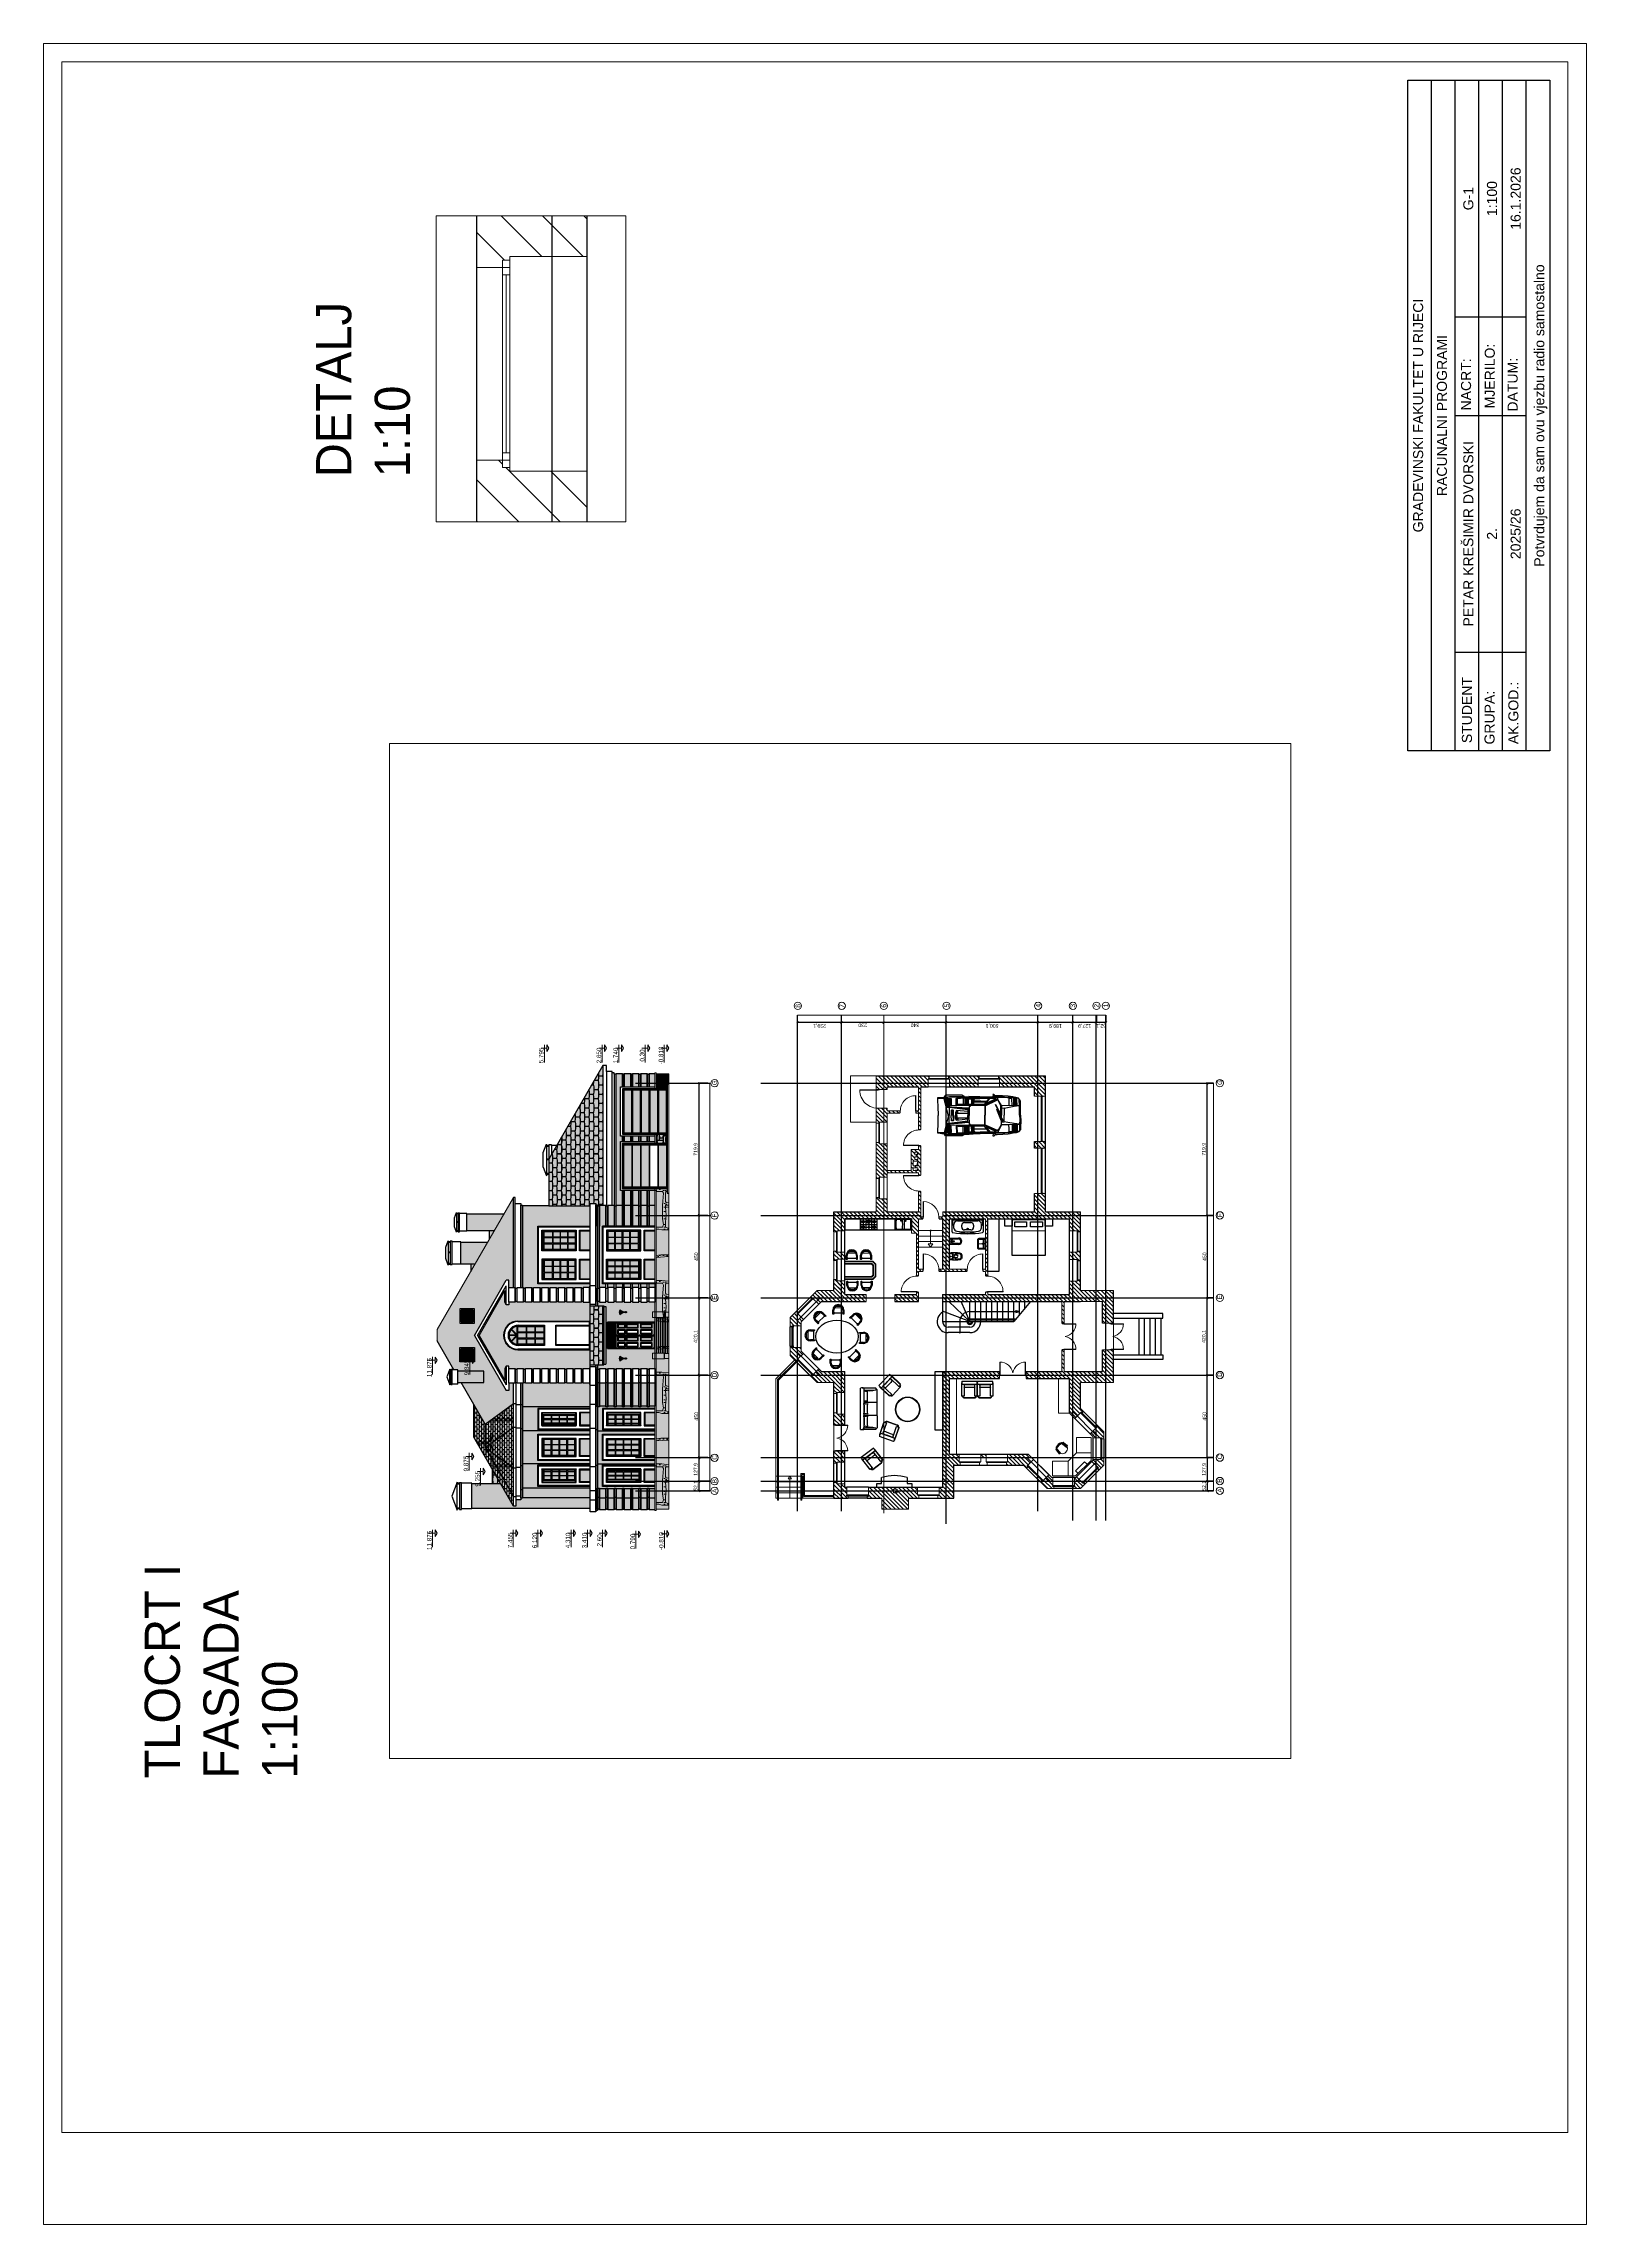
# Paper-space layout 'Layout1' of a CAD drawing. Header units: centimetres, sheet in millimetres. Extents: x -5 to 835, y -10 to 1178.
# The model-space entities are those that its viewports show. They can reach past a viewport. Long polylines and large blocks are cut down to what shows.
import ezdxf

# ---------------------------------------------------------------- set-up
doc = ezdxf.new("R2010")
doc.units = ezdxf.units.CM
doc.header["$PDMODE"] = 35
doc.header["$PDSIZE"] = 10
doc.linetypes.add('ACAD_ISO02W100', pattern=[15, 12, -3])
doc.linetypes.add('ACAD_ISO04W100', pattern=[30, 24, -3, 0, -3])
for name, color, linetype in [('cad-block.com', 7, 'Continuous'), ('dvoriste', 95, 'Continuous'), ('fasada kuce', 25, 'Continuous'), ('kote', 201, 'Continuous'), ('namjestaj', 31, 'Continuous'), ('OKVIR', 7, 'Continuous'), ('pomocne', 2, 'ACAD_ISO04W100'), ('prozori', 140, 'Continuous'), ('sanitarije', 7, 'Continuous'), ('visinske kote', 161, 'Continuous'), ('vrata', 130, 'Continuous'), ('zidovi', 11, 'Continuous')]:
    doc.layers.add(name, color=color, linetype=linetype)
doc.styles.add('Annotative', font='arial.ttf')
doc.styles.get("Standard").update_dxf_attribs({"font": ''})
doc.styles.get('Standard').set_extended_font_data('Bahnschrift Light')
doc.dimstyles.new('Copy(2) of ISO-25', dxfattribs={"dimscale": 0.1, "dimtxt": 200, "dimasz": 100, "dimexe": 1.25, "dimexo": 0.625, "dimgap": 50, "dimtad": 1, "dimdec": 1, "dimtxsty": 'Annotative', "dimblk": 'OBLIQUE', "dimcen": 2, "dimadec": 0, "dimazin": 0, "dimtfac": 1, "dimtdec": 1, "dimtmove": 0, "dimatfit": 3, "dimldrblk": 'OBLIQUE', "dimfxl": 1, "dimarcsym": 0})
pattern_1 = [(45, (8444.418, 7911.838), (-11.22532, 11.22532), [])]
pattern_2 = [(90, (8454.42, 7674.42), (-100, 6e-15), [5, -95]), (90, (8454.42, 7679.42), (-100, 6e-15), [6, -94]), (99.4623, (8454.418, 7685.423), (6e-06, 99.999996), [6.0828, -602.1935]), (71.56505, (8453.418, 7691.423), (3e-06, 100), [3.1623, -313.0655]), (0, (8454.42, 7694.42), (0, 100), [1, -99]), (0, (8455.42, 7694.42), (0, 100), [5, -95]), (351.87, (8460.42, 7694.42), (-3e-07, 100), [7.071, -700.036]), (351.87, (8560.42, 7694.42), (-3e-07, 100), [7.071, -700.036]), (351.87, (8660.42, 7694.42), (-3e-07, 100), [7.071, -700.036]), (351.87, (8760.42, 7694.42), (-3e-07, 100), [7.071, -700.036]), (351.87, (8860.42, 7694.42), (-3e-07, 100), [7.071, -700.036]), (351.87, (8960.42, 7694.42), (-3e-07, 100), [7.071, -700.036]), (351.87, (9060.42, 7694.42), (-3e-07, 100), [7.071, -700.036]), (6.3402, (8467.42, 7693.42), (1e-08, 100), [9.055, -896.483]), (6.3402, (8567.42, 7693.42), (1e-08, 100), [9.055, -896.483]), (6.3402, (8667.42, 7693.42), (1e-08, 100), [9.055, -896.483]), (6.3402, (8767.42, 7693.42), (1e-08, 100), [9.055, -896.483]), (6.3402, (8867.42, 7693.42), (1e-08, 100), [9.055, -896.483]), (6.3402, (8967.42, 7693.42), (1e-08, 100), [9.055, -896.483]), (6.3402, (9067.42, 7693.42), (1e-08, 100), [9.055, -896.483]), (6.3402, (9167.42, 7693.42), (1e-08, 100), [9.055, -896.483]), (6.3402, (9267.42, 7693.42), (1e-08, 100), [9.055, -896.483]), (0, (8476.42, 7694.42), (0, 100), [2, -98]), (270, (8478.42, 7694.42), (100, 6e-15), [6, -94]), (258.6901, (8478.418, 7688.423), (-2e-05, 100), [5.099, -504.803]), (279.46233, (8477.418, 7683.423), (-5e-06, 99.999997), [6.0828, -602.1935]), (270, (8478.42, 7677.42), (100, 6e-15), [2, -98]), (225, (8478.42, 7675.42), (-1e-05, 100), [1.4142, -140.0071]), (173.6598, (8477.42, 7674.42), (-1e-05, 100), [9.055, -896.483]), (173.6598, (8577.42, 7674.42), (-1e-05, 100), [9.055, -896.483]), (173.6598, (8677.42, 7674.42), (-1e-05, 100), [9.055, -896.483]), (173.6598, (8777.42, 7674.42), (-1e-05, 100), [9.055, -896.483]), (173.6598, (8877.42, 7674.42), (-1e-05, 100), [9.055, -896.483]), (173.6598, (8977.42, 7674.42), (-1e-05, 100), [9.055, -896.483]), (173.6598, (9077.42, 7674.42), (-1e-05, 100), [9.055, -896.483]), (173.6598, (9177.42, 7674.42), (-1e-05, 100), [9.055, -896.483]), (173.6598, (9277.42, 7674.42), (-1e-05, 100), [9.055, -896.483]), (188.13, (8468.42, 7675.42), (1e-05, 100), [7.071, -700.036]), (188.13, (8568.42, 7675.42), (1e-05, 100), [7.071, -700.036]), (188.13, (8668.42, 7675.42), (1e-05, 100), [7.071, -700.036]), (188.13, (8768.42, 7675.42), (1e-05, 100), [7.071, -700.036]), (188.13, (8868.42, 7675.42), (1e-05, 100), [7.071, -700.036]), (188.13, (8968.42, 7675.42), (1e-05, 100), [7.071, -700.036]), (188.13, (9068.42, 7675.42), (1e-05, 100), [7.071, -700.036]), (180, (8461.42, 7674.42), (-1e-14, -100), [7, -93]), (135, (8481.42, 7674.42), (7e-15, 100), [1.4142, -140.0071]), (97.12502, (8480.418, 7675.423), (2e-06, 100.000003), [8.0623, -798.1635]), (78.69007, (8479.418, 7683.423), (-3e-06, 100), [5.099, -504.803]), (78.69007, (8480.418, 7688.423), (-3e-06, 100), [5.099, -504.803]), (0, (8482.42, 7694.42), (0, 100), [10, -90]), (315, (8492.42, 7694.42), (0, 100), [1.4142, -140.0071]), (270, (8493.42, 7693.42), (100, 6e-15), [9, -91]), (264.28943, (8493.418, 7684.423), (-2.1e-05, 100.000002), [10.0499, -994.9377]), (180, (8492.42, 7674.42), (-1e-14, -100), [11, -89]), (0, (8495.42, 7674.42), (0, 100), [9, -91]), (7.125, (8504.42, 7674.42), (3e-07, 100), [8.062, -798.164]), (7.125, (8604.42, 7674.42), (3e-07, 100), [8.062, -798.164]), (7.125, (8704.42, 7674.42), (3e-07, 100), [8.062, -798.164]), (7.125, (8804.42, 7674.42), (3e-07, 100), [8.062, -798.164]), (7.125, (8904.42, 7674.42), (3e-07, 100), [8.062, -798.164]), (7.125, (9004.42, 7674.42), (3e-07, 100), [8.062, -798.164]), (7.125, (9104.42, 7674.42), (3e-07, 100), [8.062, -798.164]), (7.125, (9204.42, 7674.42), (3e-07, 100), [8.062, -798.164]), (0, (8512.42, 7675.42), (0, 100), [5, -95]), (341.565, (8517.42, 7675.42), (-2e-07, 100), [3.162, -313.0655]), (341.565, (8617.42, 7675.42), (-2e-07, 100), [3.162, -313.0655]), (341.565, (8717.42, 7675.42), (-2e-07, 100), [3.162, -313.0655]), (45, (8520.42, 7674.42), (0, 100), [1.4142, -140.0071]), (90, (8521.42, 7675.42), (-100, 6e-15), [10, -90]), (153.435, (8521.42, 7685.42), (5e-06, 100), [2.236, -221.3707]), (153.435, (8621.42, 7685.42), (5e-06, 100), [2.236, -221.3707]), (225, (8497.42, 7686.42), (-1e-05, 100), [2.8284, -138.593]), (270, (8495.42, 7684.42), (100, 6e-15), [10, -90]), (45, (8495.42, 7707.42), (0, 100), [1.4142, -140.0071]), (333.435, (8519.42, 7708.42), (-2e-06, 100), [2.236, -221.3707]), (333.435, (8619.42, 7708.42), (-2e-06, 100), [2.236, -221.3707]), (273.17983, (8521.418, 7707.423), (8e-07, 100.000004), [18.0278, -1784.748]), (225, (8522.42, 7689.42), (-1e-05, 100), [1.4142, -140.0071]), (135, (8496.42, 7688.42), (7e-15, 100), [1.4142, -140.0071]), (172.875, (8544.42, 7674.42), (-9e-07, 100), [8.062, -798.164]), (172.875, (8644.42, 7674.42), (-9e-07, 100), [8.062, -798.164]), (172.875, (8744.42, 7674.42), (-9e-07, 100), [8.062, -798.164]), (172.875, (8844.42, 7674.42), (-9e-07, 100), [8.062, -798.164]), (172.875, (8944.42, 7674.42), (-9e-07, 100), [8.062, -798.164]), (172.875, (9044.42, 7674.42), (-9e-07, 100), [8.062, -798.164]), (172.875, (9144.42, 7674.42), (-9e-07, 100), [8.062, -798.164]), (172.875, (9244.42, 7674.42), (-9e-07, 100), [8.062, -798.164]), (180, (8536.42, 7675.42), (-1e-14, -100), [7, -93]), (198.435, (8529.42, 7675.42), (-1e-05, 100), [3.162, -313.0655]), (198.435, (8629.42, 7675.42), (-1e-05, 100), [3.162, -313.0655]), (198.435, (8729.42, 7675.42), (-1e-05, 100), [3.162, -313.0655]), (180, (8526.42, 7674.42), (-1e-14, -100), [2, -98]), (135, (8524.42, 7674.42), (7e-15, 100), [1.4142, -140.0071]), (90, (8523.42, 7675.42), (-100, 6e-15), [8, -92]), (78.69007, (8523.418, 7683.423), (-3e-06, 100), [5.099, -504.803]), (90, (8524.42, 7688.42), (-100, 6e-15), [11, -89]), (98.1301, (8524.418, 7699.423), (6e-06, 100), [7.071, -700.0357]), (63.435, (8523.42, 7706.423), (-2e-06, 100), [2.236, -221.3707]), (270, (8454.42, 7706.42), (100, 6e-15), [9, -91]), (341.565, (8454.42, 7697.42), (-2e-07, 100), [3.162, -313.0655]), (341.565, (8554.42, 7697.42), (-2e-07, 100), [3.162, -313.0655]), (341.565, (8654.42, 7697.42), (-2e-07, 100), [3.162, -313.0655]), (9.4623, (8457.42, 7696.42), (1e-06, 100), [6.083, -602.193]), (9.4623, (8557.42, 7696.42), (1e-06, 100), [6.083, -602.193]), (9.4623, (8657.42, 7696.42), (1e-06, 100), [6.083, -602.193]), (9.4623, (8757.42, 7696.42), (1e-06, 100), [6.083, -602.193]), (9.4623, (8857.42, 7696.42), (1e-06, 100), [6.083, -602.193]), (9.4623, (8957.42, 7696.42), (1e-06, 100), [6.083, -602.193]), (0, (8463.42, 7697.42), (0, 100), [12, -88]), (0, (8475.42, 7697.42), (0, 100), [3, -97]), (355.6013, (8478.42, 7697.42), (3e-07, 100), [13.038, -1290.802]), (355.6013, (8578.42, 7697.42), (3e-07, 100), [13.038, -1290.802]), (355.6013, (8678.42, 7697.42), (3e-07, 100), [13.038, -1290.802]), (355.6013, (8778.42, 7697.42), (3e-07, 100), [13.038, -1290.802]), (355.6013, (8878.42, 7697.42), (3e-07, 100), [13.038, -1290.802]), (355.6013, (8978.42, 7697.42), (3e-07, 100), [13.038, -1290.802]), (355.6013, (9078.42, 7697.42), (3e-07, 100), [13.038, -1290.802]), (355.6013, (9178.42, 7697.42), (3e-07, 100), [13.038, -1290.802]), (355.6013, (9278.42, 7697.42), (3e-07, 100), [13.038, -1290.802]), (355.6013, (9378.42, 7697.42), (3e-07, 100), [13.038, -1290.802]), (355.6013, (9478.42, 7697.42), (3e-07, 100), [13.038, -1290.802]), (355.6013, (9578.42, 7697.42), (3e-07, 100), [13.038, -1290.802]), (355.6013, (9678.42, 7697.42), (3e-07, 100), [13.038, -1290.802]), (26.565, (8491.42, 7696.42), (2e-06, 100), [2.236, -221.3707]), (26.565, (8591.42, 7696.42), (2e-06, 100), [2.236, -221.3707]), (90, (8493.42, 7697.42), (-100, 6e-15), [9, -91]), (153.435, (8493.42, 7706.42), (5e-06, 100), [2.236, -221.3707]), (153.435, (8593.42, 7706.42), (5e-06, 100), [2.236, -221.3707]), (173.6598, (8491.42, 7707.42), (-1e-05, 100), [9.055, -896.483]), (173.6598, (8591.42, 7707.42), (-1e-05, 100), [9.055, -896.483]), (173.6598, (8691.42, 7707.42), (-1e-05, 100), [9.055, -896.483]), (173.6598, (8791.42, 7707.42), (-1e-05, 100), [9.055, -896.483]), (173.6598, (8891.42, 7707.42), (-1e-05, 100), [9.055, -896.483]), (173.6598, (8991.42, 7707.42), (-1e-05, 100), [9.055, -896.483]), (173.6598, (9091.42, 7707.42), (-1e-05, 100), [9.055, -896.483]), (173.6598, (9191.42, 7707.42), (-1e-05, 100), [9.055, -896.483]), (173.6598, (9291.42, 7707.42), (-1e-05, 100), [9.055, -896.483]), (180, (8482.42, 7708.42), (-1e-14, -100), [3, -97]), (180, (8479.42, 7708.42), (-1e-14, -100), [10, -90]), (180, (8469.42, 7708.42), (-1e-14, -100), [3, -97]), (180, (8466.42, 7708.42), (-1e-14, -100), [10, -90]), (225, (8456.42, 7708.42), (-1e-05, 100), [2.8284, -138.593]), (270, (8481.42, 7727.42), (100, 6e-15), [15, -85]), (315, (8481.42, 7712.42), (0, 100), [1.4142, -140.0071]), (357.2737, (8482.42, 7711.42), (-2e-07, 100), [21.024, -2081.356]), (357.2737, (8582.42, 7711.42), (-2e-07, 100), [21.024, -2081.356]), (357.2737, (8682.42, 7711.42), (-2e-07, 100), [21.024, -2081.356]), (357.2737, (8782.42, 7711.42), (-2e-07, 100), [21.024, -2081.356]), (357.2737, (8882.42, 7711.42), (-2e-07, 100), [21.024, -2081.356]), (357.2737, (8982.42, 7711.42), (-2e-07, 100), [21.024, -2081.356]), (357.2737, (9082.42, 7711.42), (-2e-07, 100), [21.024, -2081.356]), (357.2737, (9182.42, 7711.42), (-2e-07, 100), [21.024, -2081.356]), (357.2737, (9282.42, 7711.42), (-2e-07, 100), [21.024, -2081.356]), (357.2737, (9382.42, 7711.42), (-2e-07, 100), [21.024, -2081.356]), (357.2737, (9482.42, 7711.42), (-2e-07, 100), [21.024, -2081.356]), (357.2737, (9582.42, 7711.42), (-2e-07, 100), [21.024, -2081.356]), (357.2737, (9682.42, 7711.42), (-2e-07, 100), [21.024, -2081.356]), (357.2737, (9782.42, 7711.42), (-2e-07, 100), [21.024, -2081.356]), (357.2737, (9882.42, 7711.42), (-2e-07, 100), [21.024, -2081.356]), (357.2737, (9982.42, 7711.42), (-2e-07, 100), [21.024, -2081.356]), (357.2737, (10082.42, 7711.42), (-2e-07, 100), [21.024, -2081.356]), (357.2737, (10182.42, 7711.42), (-2e-07, 100), [21.024, -2081.356]), (357.2737, (10282.42, 7711.42), (-2e-07, 100), [21.024, -2081.356]), (357.2737, (10382.42, 7711.42), (-2e-07, 100), [21.024, -2081.356]), (357.2737, (10482.42, 7711.42), (-2e-07, 100), [21.024, -2081.356]), (26.565, (8503.42, 7710.42), (2e-06, 100), [2.236, -221.3707]), (26.565, (8603.42, 7710.42), (2e-06, 100), [2.236, -221.3707]), (86.63354, (8505.418, 7711.423), (3e-06, 100.000001), [17.0294, -1685.9093]), (116.565, (8506.42, 7728.423), (-5e-06, 100), [2.236, -221.3707]), (182.6026, (8505.42, 7730.42), (-5e-06, 100), [22.023, -2180.25]), (182.6026, (8605.42, 7730.42), (-5e-06, 100), [22.023, -2180.25]), (182.6026, (8705.42, 7730.42), (-5e-06, 100), [22.023, -2180.25]), (182.6026, (8805.42, 7730.42), (-5e-06, 100), [22.023, -2180.25]), (182.6026, (8905.42, 7730.42), (-5e-06, 100), [22.023, -2180.25]), (182.6026, (9005.42, 7730.42), (-5e-06, 100), [22.023, -2180.25]), (182.6026, (9105.42, 7730.42), (-5e-06, 100), [22.023, -2180.25]), (182.6026, (9205.42, 7730.42), (-5e-06, 100), [22.023, -2180.25]), (182.6026, (9305.42, 7730.42), (-5e-06, 100), [22.023, -2180.25]), (182.6026, (9405.42, 7730.42), (-5e-06, 100), [22.023, -2180.25]), (182.6026, (9505.42, 7730.42), (-5e-06, 100), [22.023, -2180.25]), (182.6026, (9605.42, 7730.42), (-5e-06, 100), [22.023, -2180.25]), (182.6026, (9705.42, 7730.42), (-5e-06, 100), [22.023, -2180.25]), (182.6026, (9805.42, 7730.42), (-5e-06, 100), [22.023, -2180.25]), (182.6026, (9905.42, 7730.42), (-5e-06, 100), [22.023, -2180.25]), (182.6026, (10005.42, 7730.42), (-5e-06, 100), [22.023, -2180.25]), (182.6026, (10105.42, 7730.42), (-5e-06, 100), [22.023, -2180.25]), (182.6026, (10205.42, 7730.42), (-5e-06, 100), [22.023, -2180.25]), (182.6026, (10305.42, 7730.42), (-5e-06, 100), [22.023, -2180.25]), (182.6026, (10405.42, 7730.42), (-5e-06, 100), [22.023, -2180.25]), (182.6026, (10505.42, 7730.42), (-5e-06, 100), [22.023, -2180.25]), (182.6026, (10605.42, 7730.42), (-5e-06, 100), [22.023, -2180.25]), (225, (8483.42, 7729.42), (-1e-05, 100), [2.8284, -138.593]), (225, (8470.42, 7730.42), (-1e-05, 100), [2.8284, -138.593]), (270, (8468.42, 7728.42), (100, 6e-15), [16, -84]), (296.565, (8468.42, 7712.423), (2e-06, 100), [2.236, -221.3707]), (0, (8469.42, 7710.42), (0, 100), [8, -92]), (45, (8477.42, 7710.42), (0, 100), [2.8284, -138.593]), (90, (8479.42, 7712.42), (-100, 6e-15), [16, -84]), (135, (8479.42, 7728.42), (7e-15, 100), [1.4142, -140.0071]), (172.875, (8478.42, 7729.42), (-9e-07, 100), [8.062, -798.164]), (172.875, (8578.42, 7729.42), (-9e-07, 100), [8.062, -798.164]), (172.875, (8678.42, 7729.42), (-9e-07, 100), [8.062, -798.164]), (172.875, (8778.42, 7729.42), (-9e-07, 100), [8.062, -798.164]), (172.875, (8878.42, 7729.42), (-9e-07, 100), [8.062, -798.164]), (172.875, (8978.42, 7729.42), (-9e-07, 100), [8.062, -798.164]), (172.875, (9078.42, 7729.42), (-9e-07, 100), [8.062, -798.164]), (172.875, (9178.42, 7729.42), (-9e-07, 100), [8.062, -798.164]), (225, (8469.42, 7742.42), (-1e-05, 100), [1.4142, -140.0071]), (270, (8468.42, 7741.42), (100, 6e-15), [8, -92]), (315, (8468.42, 7733.42), (0, 100), [1.4142, -140.0071]), (353.6598, (8469.42, 7732.42), (-1e-08, 100), [9.055, -896.483]), (353.6598, (8569.42, 7732.42), (-1e-08, 100), [9.055, -896.483]), (353.6598, (8669.42, 7732.42), (-1e-08, 100), [9.055, -896.483]), (353.6598, (8769.42, 7732.42), (-1e-08, 100), [9.055, -896.483]), (353.6598, (8869.42, 7732.42), (-1e-08, 100), [9.055, -896.483]), (353.6598, (8969.42, 7732.42), (-1e-08, 100), [9.055, -896.483]), (353.6598, (9069.42, 7732.42), (-1e-08, 100), [9.055, -896.483]), (353.6598, (9169.42, 7732.42), (-1e-08, 100), [9.055, -896.483]), (353.6598, (9269.42, 7732.42), (-1e-08, 100), [9.055, -896.483]), (0, (8478.42, 7731.42), (0, 100), [5, -95]), (5.1944, (8483.42, 7731.42), (3e-07, 100), [11.045, -1093.49]), (5.1944, (8583.42, 7731.42), (3e-07, 100), [11.045, -1093.49]), (5.1944, (8683.42, 7731.42), (3e-07, 100), [11.045, -1093.49]), (5.1944, (8783.42, 7731.42), (3e-07, 100), [11.045, -1093.49]), (5.1944, (8883.42, 7731.42), (3e-07, 100), [11.045, -1093.49]), (5.1944, (8983.42, 7731.42), (3e-07, 100), [11.045, -1093.49]), (5.1944, (9083.42, 7731.42), (3e-07, 100), [11.045, -1093.49]), (5.1944, (9183.42, 7731.42), (3e-07, 100), [11.045, -1093.49]), (5.1944, (9283.42, 7731.42), (3e-07, 100), [11.045, -1093.49]), (5.1944, (9383.42, 7731.42), (3e-07, 100), [11.045, -1093.49]), (5.1944, (9483.42, 7731.42), (3e-07, 100), [11.045, -1093.49]), (0, (8494.42, 7732.42), (0, 100), [10, -90]), (45, (8504.42, 7732.42), (0, 100), [1.4142, -140.0071]), (82.87498, (8505.418, 7733.423), (-6e-06, 100.000004), [8.0623, -798.1635]), (161.565, (8506.42, 7741.42), (6e-06, 100), [3.162, -313.0655]), (161.565, (8606.42, 7741.42), (6e-06, 100), [3.162, -313.0655]), (161.565, (8706.42, 7741.42), (6e-06, 100), [3.162, -313.0655]), (187.125, (8503.42, 7742.42), (-5e-06, 100), [8.062, -798.164]), (187.125, (8603.42, 7742.42), (-5e-06, 100), [8.062, -798.164]), (187.125, (8703.42, 7742.42), (-5e-06, 100), [8.062, -798.164]), (187.125, (8803.42, 7742.42), (-5e-06, 100), [8.062, -798.164]), (187.125, (8903.42, 7742.42), (-5e-06, 100), [8.062, -798.164]), (187.125, (9003.42, 7742.42), (-5e-06, 100), [8.062, -798.164]), (187.125, (9103.42, 7742.42), (-5e-06, 100), [8.062, -798.164]), (187.125, (9203.42, 7742.42), (-5e-06, 100), [8.062, -798.164]), (175.6013, (8495.42, 7741.42), (1e-05, 100), [13.038, -1290.802]), (175.6013, (8595.42, 7741.42), (1e-05, 100), [13.038, -1290.802]), (175.6013, (8695.42, 7741.42), (1e-05, 100), [13.038, -1290.802]), (175.6013, (8795.42, 7741.42), (1e-05, 100), [13.038, -1290.802]), (175.6013, (8895.42, 7741.42), (1e-05, 100), [13.038, -1290.802]), (175.6013, (8995.42, 7741.42), (1e-05, 100), [13.038, -1290.802]), (175.6013, (9095.42, 7741.42), (1e-05, 100), [13.038, -1290.802]), (175.6013, (9195.42, 7741.42), (1e-05, 100), [13.038, -1290.802]), (175.6013, (9295.42, 7741.42), (1e-05, 100), [13.038, -1290.802]), (175.6013, (9395.42, 7741.42), (1e-05, 100), [13.038, -1290.802]), (175.6013, (9495.42, 7741.42), (1e-05, 100), [13.038, -1290.802]), (175.6013, (9595.42, 7741.42), (1e-05, 100), [13.038, -1290.802]), (175.6013, (9695.42, 7741.42), (1e-05, 100), [13.038, -1290.802]), (180, (8482.42, 7742.42), (-1e-14, -100), [13, -87]), (225, (8445.42, 7742.42), (-1e-05, 100), [1.4142, -140.0071]), (274.76364, (8444.418, 7741.423), (5e-06, 100.000004), [12.0416, -1192.118]), (270, (8445.42, 7729.42), (100, 6e-15), [4, -96]), (265.60132, (8445.418, 7725.423), (-2.5e-05, 100.000002), [13.0384, -1290.8021]), (296.565, (8444.42, 7712.423), (2e-06, 100), [2.236, -221.3707]), (0, (8445.42, 7710.42), (0, 100), [6, -94]), (11.31, (8451.42, 7710.42), (3e-07, 100), [5.099, -504.803]), (11.31, (8551.42, 7710.42), (3e-07, 100), [5.099, -504.803]), (11.31, (8651.42, 7710.42), (3e-07, 100), [5.099, -504.803]), (11.31, (8751.42, 7710.42), (3e-07, 100), [5.099, -504.803]), (11.31, (8851.42, 7710.42), (3e-07, 100), [5.099, -504.803]), (351.87, (8456.42, 7711.42), (-3e-07, 100), [7.071, -700.036]), (351.87, (8556.42, 7711.42), (-3e-07, 100), [7.071, -700.036]), (351.87, (8656.42, 7711.42), (-3e-07, 100), [7.071, -700.036]), (351.87, (8756.42, 7711.42), (-3e-07, 100), [7.071, -700.036]), (351.87, (8856.42, 7711.42), (-3e-07, 100), [7.071, -700.036]), (351.87, (8956.42, 7711.42), (-3e-07, 100), [7.071, -700.036]), (351.87, (9056.42, 7711.42), (-3e-07, 100), [7.071, -700.036]), (26.565, (8463.42, 7710.42), (2e-06, 100), [2.236, -221.3707]), (26.565, (8563.42, 7710.42), (2e-06, 100), [2.236, -221.3707]), (86.82017, (8465.418, 7711.423), (-8e-07, 100.000004), [18.0278, -1784.748]), (90, (8466.42, 7729.42), (-100, 6e-15), [3, -97]), (90, (8466.42, 7732.42), (-100, 6e-15), [9, -91]), (135, (8466.42, 7741.42), (7e-15, 100), [1.4142, -140.0071]), (225, (8510.42, 7722.42), (-1e-05, 100), [2.8284, -138.593]), (262.875, (8508.418, 7720.423), (-1e-05, 100), [8.0623, -798.1635]), (326.31, (8507.42, 7712.42), (-4e-06, 100), [3.6056, -356.9496]), (326.31, (8607.42, 7712.42), (-4e-06, 100), [3.6056, -356.9496]), (326.31, (8707.42, 7712.42), (-4e-06, 100), [3.6056, -356.9496]), (0, (8510.42, 7710.42), (0, 100), [10, -90]), (0, (8520.42, 7710.42), (0, 100), [6, -94]), (0, (8526.42, 7710.42), (0, 100), [14, -86]), (45, (8540.42, 7710.42), (0, 100), [2.8284, -138.593]), (90, (8542.42, 7712.42), (-100, 6e-15), [8, -92]), (135, (8542.42, 7720.42), (7e-15, 100), [2.8284, -138.593]), (225, (8510.42, 7742.42), (-1e-05, 100), [2.8284, -138.593]), (262.875, (8508.418, 7740.423), (-1e-05, 100), [8.0623, -798.1635]), (270, (8507.42, 7732.42), (100, 6e-15), [3, -97]), (284.03624, (8507.418, 7729.423), (3e-06, 100), [4.1231, -408.1875]), (315, (8508.42, 7725.42), (0, 100), [1.4142, -140.0071]), (18.435, (8539.42, 7724.42), (2e-07, 100), [3.162, -313.0655]), (18.435, (8639.42, 7724.42), (2e-07, 100), [3.162, -313.0655]), (18.435, (8739.42, 7724.42), (2e-07, 100), [3.162, -313.0655]), (90, (8542.42, 7725.42), (-100, 6e-15), [15, -85]), (135, (8542.42, 7740.42), (7e-15, 100), [2.8284, -138.593]), (182.8624, (8540.42, 7742.42), (8e-06, 100), [20.025, -1982.474]), (182.8624, (8640.42, 7742.42), (8e-06, 100), [20.025, -1982.474]), (182.8624, (8740.42, 7742.42), (8e-06, 100), [20.025, -1982.474]), (182.8624, (8840.42, 7742.42), (8e-06, 100), [20.025, -1982.474]), (182.8624, (8940.42, 7742.42), (8e-06, 100), [20.025, -1982.474]), (182.8624, (9040.42, 7742.42), (8e-06, 100), [20.025, -1982.474]), (182.8624, (9140.42, 7742.42), (8e-06, 100), [20.025, -1982.474]), (182.8624, (9240.42, 7742.42), (8e-06, 100), [20.025, -1982.474]), (182.8624, (9340.42, 7742.42), (8e-06, 100), [20.025, -1982.474]), (182.8624, (9440.42, 7742.42), (8e-06, 100), [20.025, -1982.474]), (182.8624, (9540.42, 7742.42), (8e-06, 100), [20.025, -1982.474]), (182.8624, (9640.42, 7742.42), (8e-06, 100), [20.025, -1982.474]), (182.8624, (9740.42, 7742.42), (8e-06, 100), [20.025, -1982.474]), (182.8624, (9840.42, 7742.42), (8e-06, 100), [20.025, -1982.474]), (182.8624, (9940.42, 7742.42), (8e-06, 100), [20.025, -1982.474]), (182.8624, (10040.42, 7742.42), (8e-06, 100), [20.025, -1982.474]), (182.8624, (10140.42, 7742.42), (8e-06, 100), [20.025, -1982.474]), (182.8624, (10240.42, 7742.42), (8e-06, 100), [20.025, -1982.474]), (182.8624, (10340.42, 7742.42), (8e-06, 100), [20.025, -1982.474]), (182.8624, (10440.42, 7742.42), (8e-06, 100), [20.025, -1982.474]), (174.2894, (8520.42, 7741.42), (-1e-05, 100), [10.05, -994.938]), (174.2894, (8620.42, 7741.42), (-1e-05, 100), [10.05, -994.938]), (174.2894, (8720.42, 7741.42), (-1e-05, 100), [10.05, -994.938]), (174.2894, (8820.42, 7741.42), (-1e-05, 100), [10.05, -994.938]), (174.2894, (8920.42, 7741.42), (-1e-05, 100), [10.05, -994.938]), (174.2894, (9020.42, 7741.42), (-1e-05, 100), [10.05, -994.938]), (174.2894, (9120.42, 7741.42), (-1e-05, 100), [10.05, -994.938]), (174.2894, (9220.42, 7741.42), (-1e-05, 100), [10.05, -994.938]), (174.2894, (9320.42, 7741.42), (-1e-05, 100), [10.05, -994.938]), (174.2894, (9420.42, 7741.42), (-1e-05, 100), [10.05, -994.938]), (353.6598, (8444.42, 7672.42), (-1e-08, 100), [9.055, -896.483]), (353.6598, (8544.42, 7672.42), (-1e-08, 100), [9.055, -896.483]), (353.6598, (8644.42, 7672.42), (-1e-08, 100), [9.055, -896.483]), (353.6598, (8744.42, 7672.42), (-1e-08, 100), [9.055, -896.483]), (353.6598, (8844.42, 7672.42), (-1e-08, 100), [9.055, -896.483]), (353.6598, (8944.42, 7672.42), (-1e-08, 100), [9.055, -896.483]), (353.6598, (9044.42, 7672.42), (-1e-08, 100), [9.055, -896.483]), (353.6598, (9144.42, 7672.42), (-1e-08, 100), [9.055, -896.483]), (353.6598, (9244.42, 7672.42), (-1e-08, 100), [9.055, -896.483]), (0, (8453.42, 7671.42), (0, 100), [2, -98]), (275.7106, (8455.418, 7671.423), (3e-06, 99.999997), [10.0499, -994.9377]), (96.3402, (8458.418, 7661.423), (-3e-07, 100), [9.0554, -896.4832]), (45, (8457.42, 7670.42), (0, 100), [2.8284, -138.593]), (0, (8459.42, 7672.42), (0, 100), [8, -92]), (315, (8467.42, 7672.42), (0, 100), [1.4142, -140.0071]), (270, (8468.42, 7671.42), (100, 6e-15), [10, -90]), (90, (8470.42, 7661.42), (-100, 6e-15), [9, -91]), (63.435, (8470.42, 7670.423), (-2e-06, 100), [2.236, -221.3707]), (0, (8471.42, 7672.42), (0, 100), [7, -93]), (345.9638, (8478.42, 7672.42), (-2e-08, 100), [4.123, -408.1875]), (345.9638, (8578.42, 7672.42), (-2e-08, 100), [4.123, -408.1875]), (345.9638, (8678.42, 7672.42), (-2e-08, 100), [4.123, -408.1875]), (345.9638, (8778.42, 7672.42), (-2e-08, 100), [4.123, -408.1875]), (0, (8482.42, 7671.42), (0, 100), [2, -98]), (315, (8484.42, 7671.42), (0, 100), [1.4142, -140.0071]), (276.3402, (8485.418, 7670.423), (3e-06, 100), [9.0554, -896.4832]), (90, (8488.42, 7661.42), (-100, 6e-15), [10, -90]), (45, (8488.42, 7671.42), (0, 100), [1.4142, -140.0071]), (345.9638, (8489.42, 7672.42), (-2e-08, 100), [4.123, -408.1875]), (345.9638, (8589.42, 7672.42), (-2e-08, 100), [4.123, -408.1875]), (345.9638, (8689.42, 7672.42), (-2e-08, 100), [4.123, -408.1875]), (345.9638, (8789.42, 7672.42), (-2e-08, 100), [4.123, -408.1875]), (0, (8493.42, 7671.42), (0, 100), [3, -97]), (4.0856, (8496.42, 7671.42), (-5e-08, 100), [14.036, -1389.531]), (4.0856, (8596.42, 7671.42), (-5e-08, 100), [14.036, -1389.531]), (4.0856, (8696.42, 7671.42), (-5e-08, 100), [14.036, -1389.531]), (4.0856, (8796.42, 7671.42), (-5e-08, 100), [14.036, -1389.531]), (4.0856, (8896.42, 7671.42), (-5e-08, 100), [14.036, -1389.531]), (4.0856, (8996.42, 7671.42), (-5e-08, 100), [14.036, -1389.531]), (4.0856, (9096.42, 7671.42), (-5e-08, 100), [14.036, -1389.531]), (4.0856, (9196.42, 7671.42), (-5e-08, 100), [14.036, -1389.531]), (4.0856, (9296.42, 7671.42), (-5e-08, 100), [14.036, -1389.531]), (4.0856, (9396.42, 7671.42), (-5e-08, 100), [14.036, -1389.531]), (4.0856, (9496.42, 7671.42), (-5e-08, 100), [14.036, -1389.53]), (4.0856, (9596.42, 7671.42), (-5e-08, 100), [14.036, -1389.53]), (4.0856, (9696.42, 7671.42), (-5e-08, 100), [14.036, -1389.53]), (4.0856, (9796.42, 7671.42), (-5e-08, 100), [14.036, -1389.53]), (0, (8510.42, 7672.42), (0, 100), [3, -97]), (315, (8513.42, 7672.42), (0, 100), [1.4142, -140.0071]), (275.7106, (8514.418, 7671.423), (3e-06, 99.999997), [10.0499, -994.9377]), (95.7106, (8517.418, 7661.423), (2e-07, 99.999997), [10.0499, -994.9377]), (45, (8516.42, 7671.42), (0, 100), [1.4142, -140.0071]), (11.31, (8517.42, 7672.42), (3e-07, 100), [5.099, -504.803]), (11.31, (8617.42, 7672.42), (3e-07, 100), [5.099, -504.803]), (11.31, (8717.42, 7672.42), (3e-07, 100), [5.099, -504.803]), (11.31, (8817.42, 7672.42), (3e-07, 100), [5.099, -504.803]), (11.31, (8917.42, 7672.42), (3e-07, 100), [5.099, -504.803]), (350.5377, (8522.42, 7673.42), (-1e-06, 100), [6.083, -602.193]), (350.5377, (8622.42, 7673.42), (-1e-06, 100), [6.083, -602.193]), (350.5377, (8722.42, 7673.42), (-1e-06, 100), [6.083, -602.193]), (350.5377, (8822.42, 7673.42), (-1e-06, 100), [6.083, -602.193]), (350.5377, (8922.42, 7673.42), (-1e-06, 100), [6.083, -602.193]), (350.5377, (9022.42, 7673.42), (-1e-06, 100), [6.083, -602.193]), (315, (8528.42, 7672.42), (0, 100), [1.4142, -140.0071]), (275.7106, (8529.418, 7671.423), (3e-06, 99.999997), [10.0499, -994.9377]), (95.7106, (8532.418, 7661.423), (2e-07, 99.999997), [10.0499, -994.9377]), (45, (8531.42, 7671.42), (0, 100), [1.4142, -140.0071]), (0, (8532.42, 7672.42), (0, 100), [12, -88]), (0, (8444.42, 7674.42), (0, 100), [6, -94]), (26.565, (8450.42, 7674.42), (2e-06, 100), [2.236, -221.3707]), (26.565, (8550.42, 7674.42), (2e-06, 100), [2.236, -221.3707]), (94.08562, (8452.418, 7675.423), (-9e-07, 100.000002), [14.0357, -1389.5312]), (90, (8451.42, 7689.42), (-100, 6e-15), [3, -97]), (90, (8451.42, 7692.42), (-100, 6e-15), [6, -94]), (71.56505, (8451.418, 7698.423), (3e-06, 100), [3.1623, -313.0655]), (90, (8452.42, 7701.42), (-100, 6e-15), [6, -94]), (135, (8452.42, 7707.42), (7e-15, 100), [1.4142, -140.0071]), (180, (8451.42, 7708.42), (-1e-14, -100), [7, -93]), (354.2894, (8444.42, 7744.42), (-4e-08, 100), [10.05, -994.938]), (354.2894, (8544.42, 7744.42), (-4e-08, 100), [10.05, -994.938]), (354.2894, (8644.42, 7744.42), (-4e-08, 100), [10.05, -994.938]), (354.2894, (8744.42, 7744.42), (-4e-08, 100), [10.05, -994.938]), (354.2894, (8844.42, 7744.42), (-4e-08, 100), [10.05, -994.938]), (354.2894, (8944.42, 7744.42), (-4e-08, 100), [10.05, -994.938]), (354.2894, (9044.42, 7744.42), (-4e-08, 100), [10.05, -994.938]), (354.2894, (9144.42, 7744.42), (-4e-08, 100), [10.05, -994.938]), (354.2894, (9244.42, 7744.42), (-4e-08, 100), [10.05, -994.938]), (354.2894, (9344.42, 7744.42), (-4e-08, 100), [10.05, -994.938]), (26.565, (8454.42, 7743.42), (2e-06, 100), [2.236, -221.3707]), (26.565, (8554.42, 7743.42), (2e-06, 100), [2.236, -221.3707]), (90, (8456.42, 7744.42), (-100, 6e-15), [17, -83]), (276.3402, (8458.418, 7761.423), (3e-06, 100), [9.0554, -896.4832]), (262.875, (8459.418, 7752.423), (-1e-05, 100), [8.0623, -798.1635]), (333.435, (8458.42, 7744.42), (-2e-06, 100), [2.236, -221.3707]), (333.435, (8558.42, 7744.42), (-2e-06, 100), [2.236, -221.3707]), (9.4623, (8460.42, 7743.42), (1e-06, 100), [6.083, -602.193]), (9.4623, (8560.42, 7743.42), (1e-06, 100), [6.083, -602.193]), (9.4623, (8660.42, 7743.42), (1e-06, 100), [6.083, -602.193]), (9.4623, (8760.42, 7743.42), (1e-06, 100), [6.083, -602.193]), (9.4623, (8860.42, 7743.42), (1e-06, 100), [6.083, -602.193]), (9.4623, (8960.42, 7743.42), (1e-06, 100), [6.083, -602.193]), (18.435, (8466.42, 7744.42), (2e-07, 100), [3.162, -313.0655]), (18.435, (8566.42, 7744.42), (2e-07, 100), [3.162, -313.0655]), (18.435, (8666.42, 7744.42), (2e-07, 100), [3.162, -313.0655]), (93.57633, (8469.418, 7745.423), (-3e-06, 100.0000014), [16.0312, -1587.0907]), (273.57633, (8470.418, 7761.423), (1e-07, 100.000002), [16.0312, -1587.0907]), (315, (8471.42, 7745.42), (0, 100), [1.4142, -140.0071]), (0, (8472.42, 7744.42), (0, 100), [13, -87]), (26.565, (8485.42, 7744.42), (2e-06, 100), [2.236, -221.3707]), (26.565, (8585.42, 7744.42), (2e-06, 100), [2.236, -221.3707]), (97.12502, (8487.418, 7745.423), (2e-06, 100.000003), [8.0623, -798.1635]), (90, (8486.42, 7753.42), (-100, 6e-15), [4, -96]), (90, (8486.42, 7757.42), (-100, 6e-15), [4, -96]), (270, (8488.42, 7761.42), (100, 6e-15), [4, -96]), (333.435, (8488.42, 7757.42), (-2e-06, 100), [2.236, -221.3707]), (333.435, (8588.42, 7757.42), (-2e-06, 100), [2.236, -221.3707]), (0, (8490.42, 7756.42), (0, 100), [9, -91]), (0, (8499.42, 7756.42), (0, 100), [8, -92]), (350.5377, (8507.42, 7756.42), (-1e-06, 100), [6.083, -602.193]), (350.5377, (8607.42, 7756.42), (-1e-06, 100), [6.083, -602.193]), (350.5377, (8707.42, 7756.42), (-1e-06, 100), [6.083, -602.193]), (350.5377, (8807.42, 7756.42), (-1e-06, 100), [6.083, -602.193]), (350.5377, (8907.42, 7756.42), (-1e-06, 100), [6.083, -602.193]), (350.5377, (9007.42, 7756.42), (-1e-06, 100), [6.083, -602.193]), (26.565, (8513.42, 7755.42), (2e-06, 100), [2.236, -221.3707]), (26.565, (8613.42, 7755.42), (2e-06, 100), [2.236, -221.3707]), (90, (8515.42, 7756.42), (-100, 6e-15), [5, -95]), (98.1301, (8489.418, 7745.423), (6e-06, 100), [7.071, -700.0357]), (45, (8488.42, 7752.42), (0, 100), [2.8284, -138.593]), (357.5104, (8490.42, 7754.42), (3e-07, 100), [23.022, -2279.15]), (357.5104, (8590.42, 7754.42), (3e-07, 100), [23.022, -2279.15]), (357.5104, (8690.42, 7754.42), (3e-07, 100), [23.022, -2279.15]), (357.5104, (8790.42, 7754.42), (3e-07, 100), [23.022, -2279.15]), (357.5104, (8890.42, 7754.42), (3e-07, 100), [23.022, -2279.15]), (357.5104, (8990.42, 7754.42), (3e-07, 100), [23.022, -2279.15]), (357.5104, (9090.42, 7754.42), (3e-07, 100), [23.022, -2279.15]), (357.5104, (9190.42, 7754.42), (3e-07, 100), [23.02, -2279.15]), (357.5104, (9290.42, 7754.42), (3e-07, 100), [23.02, -2279.15]), (357.5104, (9390.42, 7754.42), (3e-07, 100), [23.02, -2279.15]), (357.5104, (9490.42, 7754.42), (3e-07, 100), [23.02, -2279.15]), (357.5104, (9590.42, 7754.42), (3e-07, 100), [23.02, -2279.15]), (357.5104, (9690.42, 7754.42), (3e-07, 100), [23.02, -2279.15]), (357.5104, (9790.42, 7754.42), (3e-07, 100), [23.02, -2279.15]), (357.5104, (9890.42, 7754.42), (3e-07, 100), [23.02, -2279.15]), (357.5104, (9990.42, 7754.42), (3e-07, 100), [23.02, -2279.15]), (357.5104, (10090.42, 7754.42), (3e-07, 100), [23.02, -2279.15]), (357.5104, (10190.42, 7754.42), (3e-07, 100), [23.02, -2279.15]), (357.5104, (10290.42, 7754.42), (3e-07, 100), [23.02, -2279.15]), (357.5104, (10390.42, 7754.42), (3e-07, 100), [23.02, -2279.15]), (357.5104, (10490.42, 7754.42), (3e-07, 100), [23.02, -2279.15]), (357.5104, (10590.42, 7754.42), (3e-07, 100), [23.02, -2279.15]), (357.5104, (10690.42, 7754.42), (3e-07, 100), [23.02, -2279.15]), (333.435, (8513.42, 7753.42), (-2e-06, 100), [2.236, -221.3707]), (333.435, (8613.42, 7753.42), (-2e-06, 100), [2.236, -221.3707]), (270, (8515.42, 7752.42), (100, 6e-15), [7, -93]), (206.565, (8515.42, 7745.42), (-1e-05, 100), [2.236, -221.3707]), (206.565, (8615.42, 7745.42), (-1e-05, 100), [2.236, -221.3707]), (168.69, (8513.42, 7744.42), (-1e-05, 100), [5.099, -504.803]), (168.69, (8613.42, 7744.42), (-1e-05, 100), [5.099, -504.803]), (168.69, (8713.42, 7744.42), (-1e-05, 100), [5.099, -504.803]), (168.69, (8813.42, 7744.42), (-1e-05, 100), [5.099, -504.803]), (168.69, (8913.42, 7744.42), (-1e-05, 100), [5.099, -504.803]), (180, (8508.42, 7745.42), (-1e-14, -100), [6, -94]), (184.7636, (8502.42, 7745.42), (-5e-06, 100), [12.042, -1192.118]), (184.7636, (8602.42, 7745.42), (-5e-06, 100), [12.042, -1192.118]), (184.7636, (8702.42, 7745.42), (-5e-06, 100), [12.042, -1192.118]), (184.7636, (8802.42, 7745.42), (-5e-06, 100), [12.042, -1192.118]), (184.7636, (8902.42, 7745.42), (-5e-06, 100), [12.042, -1192.118]), (184.7636, (9002.42, 7745.42), (-5e-06, 100), [12.042, -1192.118]), (184.7636, (9102.42, 7745.42), (-5e-06, 100), [12.042, -1192.118]), (184.7636, (9202.42, 7745.42), (-5e-06, 100), [12.042, -1192.118]), (184.7636, (9302.42, 7745.42), (-5e-06, 100), [12.042, -1192.118]), (184.7636, (9402.42, 7745.42), (-5e-06, 100), [12.042, -1192.118]), (184.7636, (9502.42, 7745.42), (-5e-06, 100), [12.042, -1192.118]), (184.7636, (9602.42, 7745.42), (-5e-06, 100), [12.042, -1192.118]), (135, (8490.42, 7744.42), (7e-15, 100), [1.4142, -140.0071]), (270, (8517.42, 7761.42), (100, 6e-15), [5, -95]), (270, (8517.42, 7756.42), (100, 6e-15), [6, -94]), (270, (8517.42, 7750.42), (100, 6e-15), [3, -97]), (303.6901, (8517.42, 7747.423), (-4e-06, 100), [3.6056, -356.9496]), (303.69, (8617.42, 7747.423), (-4e-06, 100), [3.6056, -356.9496]), (0, (8519.42, 7744.42), (0, 100), [9, -91]), (63.435, (8528.42, 7744.423), (-2e-06, 100), [2.236, -221.3707]), (86.18592, (8529.418, 7746.423), (3e-06, 100.000003), [15.0333, -1488.2964]), (270, (8532.42, 7761.42), (100, 6e-15), [15, -85]), (333.435, (8532.42, 7746.42), (-2e-06, 100), [2.236, -221.3707]), (333.435, (8632.42, 7746.42), (-2e-06, 100), [2.236, -221.3707]), (354.2894, (8534.42, 7745.42), (-4e-08, 100), [10.05, -994.938]), (354.2894, (8634.42, 7745.42), (-4e-08, 100), [10.05, -994.938]), (354.2894, (8734.42, 7745.42), (-4e-08, 100), [10.05, -994.938]), (354.2894, (8834.42, 7745.42), (-4e-08, 100), [10.05, -994.938]), (354.2894, (8934.42, 7745.42), (-4e-08, 100), [10.05, -994.938]), (354.2894, (9034.42, 7745.42), (-4e-08, 100), [10.05, -994.938]), (354.2894, (9134.42, 7745.42), (-4e-08, 100), [10.05, -994.938]), (354.2894, (9234.42, 7745.42), (-4e-08, 100), [10.05, -994.938]), (354.2894, (9334.42, 7745.42), (-4e-08, 100), [10.05, -994.938]), (354.2894, (9434.42, 7745.42), (-4e-08, 100), [10.05, -994.938]), (0, (8496.42, 7708.42), (0, 100), [3, -97]), (348.69, (8499.42, 7708.42), (-3e-07, 100), [5.099, -504.803]), (348.69, (8599.42, 7708.42), (-3e-07, 100), [5.099, -504.803]), (348.69, (8699.42, 7708.42), (-3e-07, 100), [5.099, -504.803]), (348.69, (8799.42, 7708.42), (-3e-07, 100), [5.099, -504.803]), (348.69, (8899.42, 7708.42), (-3e-07, 100), [5.099, -504.803]), (0, (8504.42, 7707.42), (0, 100), [7, -93]), (14.0362, (8511.42, 7707.42), (2e-08, 100), [4.123, -408.1875]), (14.0362, (8611.42, 7707.42), (2e-08, 100), [4.123, -408.1875]), (14.0362, (8711.42, 7707.42), (2e-08, 100), [4.123, -408.1875]), (14.0362, (8811.42, 7707.42), (2e-08, 100), [4.123, -408.1875]), (0, (8515.42, 7708.42), (0, 100), [4, -96]), (9.4623, (8496.42, 7688.42), (1e-06, 100), [6.083, -602.193]), (9.4623, (8596.42, 7688.42), (1e-06, 100), [6.083, -602.193]), (9.4623, (8696.42, 7688.42), (1e-06, 100), [6.083, -602.193]), (9.4623, (8796.42, 7688.42), (1e-06, 100), [6.083, -602.193]), (9.4623, (8896.42, 7688.42), (1e-06, 100), [6.083, -602.193]), (9.4623, (8996.42, 7688.42), (1e-06, 100), [6.083, -602.193]), (0, (8502.42, 7689.42), (0, 100), [8, -92]), (354.8056, (8510.42, 7689.42), (-3e-07, 100), [11.045, -1093.49]), (354.8056, (8610.42, 7689.42), (-3e-07, 100), [11.045, -1093.49]), (354.8056, (8710.42, 7689.42), (-3e-07, 100), [11.045, -1093.49]), (354.8056, (8810.42, 7689.42), (-3e-07, 100), [11.045, -1093.49]), (354.8056, (8910.42, 7689.42), (-3e-07, 100), [11.045, -1093.49]), (354.8056, (9010.42, 7689.42), (-3e-07, 100), [11.045, -1093.49]), (354.8056, (9110.42, 7689.42), (-3e-07, 100), [11.045, -1093.49]), (354.8056, (9210.42, 7689.42), (-3e-07, 100), [11.045, -1093.49]), (354.8056, (9310.42, 7689.42), (-3e-07, 100), [11.045, -1093.49]), (354.8056, (9410.42, 7689.42), (-3e-07, 100), [11.045, -1093.49]), (354.8056, (9510.42, 7689.42), (-3e-07, 100), [11.045, -1093.49]), (180, (8519.42, 7686.42), (-1e-14, -100), [4, -96]), (174.2894, (8515.42, 7686.42), (-1e-05, 100), [10.05, -994.938]), (174.2894, (8615.42, 7686.42), (-1e-05, 100), [10.05, -994.938]), (174.2894, (8715.42, 7686.42), (-1e-05, 100), [10.05, -994.938]), (174.2894, (8815.42, 7686.42), (-1e-05, 100), [10.05, -994.938]), (174.2894, (8915.42, 7686.42), (-1e-05, 100), [10.05, -994.938]), (174.2894, (9015.42, 7686.42), (-1e-05, 100), [10.05, -994.938]), (174.2894, (9115.42, 7686.42), (-1e-05, 100), [10.05, -994.938]), (174.2894, (9215.42, 7686.42), (-1e-05, 100), [10.05, -994.938]), (174.2894, (9315.42, 7686.42), (-1e-05, 100), [10.05, -994.938]), (174.2894, (9415.42, 7686.42), (-1e-05, 100), [10.05, -994.938]), (187.125, (8505.42, 7687.42), (-5e-06, 100), [8.062, -798.164]), (187.125, (8605.42, 7687.42), (-5e-06, 100), [8.062, -798.164]), (187.125, (8705.42, 7687.42), (-5e-06, 100), [8.062, -798.164]), (187.125, (8805.42, 7687.42), (-5e-06, 100), [8.062, -798.164]), (187.125, (8905.42, 7687.42), (-5e-06, 100), [8.062, -798.164]), (187.125, (9005.42, 7687.42), (-5e-06, 100), [8.062, -798.164]), (187.125, (9105.42, 7687.42), (-5e-06, 100), [8.062, -798.164]), (187.125, (9205.42, 7687.42), (-5e-06, 100), [8.062, -798.164]), (0, (8510.42, 7722.42), (0, 100), [6, -94]), (5.7106, (8516.42, 7722.42), (4e-08, 100), [10.05, -994.938]), (5.7106, (8616.42, 7722.42), (4e-08, 100), [10.05, -994.938]), (5.7106, (8716.42, 7722.42), (4e-08, 100), [10.05, -994.938]), (5.7106, (8816.42, 7722.42), (4e-08, 100), [10.05, -994.938]), (5.7106, (8916.42, 7722.42), (4e-08, 100), [10.05, -994.938]), (5.7106, (9016.42, 7722.42), (4e-08, 100), [10.05, -994.938]), (5.7106, (9116.42, 7722.42), (4e-08, 100), [10.05, -994.938]), (5.7106, (9216.42, 7722.42), (4e-08, 100), [10.05, -994.938]), (5.7106, (9316.42, 7722.42), (4e-08, 100), [10.05, -994.938]), (5.7106, (9416.42, 7722.42), (4e-08, 100), [10.05, -994.938]), (354.2894, (8526.42, 7723.42), (-4e-08, 100), [10.05, -994.938]), (354.2894, (8626.42, 7723.42), (-4e-08, 100), [10.05, -994.938]), (354.2894, (8726.42, 7723.42), (-4e-08, 100), [10.05, -994.938]), (354.2894, (8826.42, 7723.42), (-4e-08, 100), [10.05, -994.938]), (354.2894, (8926.42, 7723.42), (-4e-08, 100), [10.05, -994.938]), (354.2894, (9026.42, 7723.42), (-4e-08, 100), [10.05, -994.938]), (354.2894, (9126.42, 7723.42), (-4e-08, 100), [10.05, -994.938]), (354.2894, (9226.42, 7723.42), (-4e-08, 100), [10.05, -994.938]), (354.2894, (9326.42, 7723.42), (-4e-08, 100), [10.05, -994.938]), (354.2894, (9426.42, 7723.42), (-4e-08, 100), [10.05, -994.938]), (0, (8536.42, 7722.42), (0, 100), [4, -96]), (0, (8509.42, 7724.42), (0, 100), [7, -93]), (8.13, (8516.42, 7724.42), (3e-07, 100), [7.071, -700.036]), (8.13, (8616.42, 7724.42), (3e-07, 100), [7.071, -700.036]), (8.13, (8716.42, 7724.42), (3e-07, 100), [7.071, -700.036]), (8.13, (8816.42, 7724.42), (3e-07, 100), [7.071, -700.036]), (8.13, (8916.42, 7724.42), (3e-07, 100), [7.071, -700.036]), (8.13, (9016.42, 7724.42), (3e-07, 100), [7.071, -700.036]), (8.13, (9116.42, 7724.42), (3e-07, 100), [7.071, -700.036]), (0, (8523.42, 7725.42), (0, 100), [8, -92]), (348.69, (8531.42, 7725.42), (-3e-07, 100), [5.099, -504.803]), (348.69, (8631.42, 7725.42), (-3e-07, 100), [5.099, -504.803]), (348.69, (8731.42, 7725.42), (-3e-07, 100), [5.099, -504.803]), (348.69, (8831.42, 7725.42), (-3e-07, 100), [5.099, -504.803]), (348.69, (8931.42, 7725.42), (-3e-07, 100), [5.099, -504.803]), (0, (8536.42, 7724.42), (0, 100), [3, -97]), (191.31, (8465.42, 7742.42), (1e-06, 100), [5.099, -504.803]), (191.31, (8565.42, 7742.42), (1e-06, 100), [5.099, -504.803]), (191.31, (8665.42, 7742.42), (1e-06, 100), [5.099, -504.803]), (191.31, (8765.42, 7742.42), (1e-06, 100), [5.099, -504.803]), (191.31, (8865.42, 7742.42), (1e-06, 100), [5.099, -504.803]), (180, (8460.42, 7741.42), (-1e-14, -100), [6, -94]), (168.69, (8454.42, 7741.42), (-1e-05, 100), [5.099, -504.803]), (168.69, (8554.42, 7741.42), (-1e-05, 100), [5.099, -504.803]), (168.69, (8654.42, 7741.42), (-1e-05, 100), [5.099, -504.803]), (168.69, (8754.42, 7741.42), (-1e-05, 100), [5.099, -504.803]), (168.69, (8854.42, 7741.42), (-1e-05, 100), [5.099, -504.803]), (180, (8449.42, 7742.42), (-1e-14, -100), [4, -96]), (188.13, (8544.42, 7708.42), (1e-05, 100), [7.071, -700.036]), (188.13, (8644.42, 7708.42), (1e-05, 100), [7.071, -700.036]), (188.13, (8744.42, 7708.42), (1e-05, 100), [7.071, -700.036]), (188.13, (8844.42, 7708.42), (1e-05, 100), [7.071, -700.036]), (188.13, (8944.42, 7708.42), (1e-05, 100), [7.071, -700.036]), (188.13, (9044.42, 7708.42), (1e-05, 100), [7.071, -700.036]), (188.13, (9144.42, 7708.42), (1e-05, 100), [7.071, -700.036]), (180, (8537.42, 7707.42), (-1e-14, -100), [5, -95]), (165.9638, (8532.42, 7707.42), (2e-06, 100), [4.123, -408.1875]), (165.9638, (8632.42, 7707.42), (2e-06, 100), [4.123, -408.1875]), (165.9638, (8732.42, 7707.42), (2e-06, 100), [4.123, -408.1875]), (165.9638, (8832.42, 7707.42), (2e-06, 100), [4.123, -408.1875]), (180, (8528.42, 7708.42), (-1e-14, -100), [4, -96]), (83.6598, (8495.418, 7689.423), (-3e-06, 100), [9.0554, -896.4832]), (90, (8496.42, 7698.42), (-100, 6e-15), [6, -94]), (108.43495, (8496.418, 7704.423), (-5e-06, 100), [3.1623, -313.0655]), (225, (8482.42, 7694.42), (-1e-05, 100), [1.4142, -140.0071]), (0, (8476.42, 7693.42), (0, 100), [0, -100]), (0, (8476.42, 7691.42), (0, 100), [0, -100]), (0, (8444.42, 7673.42), (0, 100), [0, -100]), (0, (8448.42, 7673.42), (0, 100), [0, -100]), (0, (8452.42, 7673.42), (0, 100), [0, -100]), (0, (8455.42, 7672.42), (0, 100), [0, -100]), (0, (8465.42, 7673.42), (0, 100), [0, -100]), (0, (8469.42, 7673.42), (0, 100), [0, -100]), (0, (8474.42, 7673.42), (0, 100), [0, -100]), (0, (8480.42, 7673.42), (0, 100), [0, -100]), (0, (8485.42, 7672.42), (0, 100), [0, -100]), (0, (8487.42, 7669.42), (0, 100), [0, -100]), (0, (8487.42, 7664.42), (0, 100), [0, -100]), (0, (8469.42, 7669.42), (0, 100), [0, -100]), (0, (8469.42, 7666.42), (0, 100), [0, -100]), (0, (8469.42, 7663.42), (0, 100), [0, -100]), (0, (8456.42, 7668.42), (0, 100), [0, -100]), (0, (8457.42, 7665.42), (0, 100), [0, -100]), (0, (8494.42, 7672.42), (0, 100), [0, -100]), (0, (8499.42, 7673.42), (0, 100), [0, -100]), (0, (8506.42, 7673.42), (0, 100), [0, -100]), (0, (8511.42, 7673.42), (0, 100), [0, -100]), (0, (8516.42, 7673.42), (0, 100), [0, -100]), (0, (8515.42, 7669.42), (0, 100), [0, -100]), (0, (8516.42, 7665.42), (0, 100), [0, -100]), (0, (8516.42, 7662.42), (0, 100), [0, -100]), (0, (8531.42, 7662.42), (0, 100), [0, -100]), (0, (8531.42, 7666.42), (0, 100), [0, -100]), (0, (8530.42, 7670.42), (0, 100), [0, -100]), (0, (8530.42, 7673.42), (0, 100), [0, -100]), (0, (8522.42, 7675.42), (0, 100), [0, -100]), (0, (8522.42, 7680.42), (0, 100), [0, -100]), (0, (8522.42, 7685.42), (0, 100), [0, -100]), (0, (8522.42, 7687.42), (0, 100), [0, -100]), (0, (8516.42, 7687.42), (0, 100), [0, -100]), (0, (8511.42, 7688.42), (0, 100), [0, -100]), (0, (8506.42, 7688.42), (0, 100), [0, -100]), (0, (8503.42, 7688.42), (0, 100), [0, -100]), (0, (8498.42, 7687.42), (0, 100), [0, -100]), (0, (8495.42, 7687.42), (0, 100), [0, -100]), (0, (8494.42, 7681.42), (0, 100), [0, -100]), (0, (8494.42, 7677.42), (0, 100), [0, -100]), (0, (8479.42, 7678.42), (0, 100), [0, -100]), (0, (8478.42, 7681.42), (0, 100), [0, -100]), (0, (8479.42, 7687.42), (0, 100), [0, -100]), (0, (8479.42, 7693.42), (0, 100), [0, -100]), (0, (8480.42, 7695.42), (0, 100), [0, -100]), (0, (8476.42, 7695.42), (0, 100), [0, -100]), (0, (8471.42, 7695.42), (0, 100), [0, -100]), (0, (8466.42, 7695.42), (0, 100), [0, -100]), (0, (8463.42, 7695.42), (0, 100), [0, -100]), (0, (8457.42, 7695.42), (0, 100), [0, -100]), (0, (8454.42, 7695.42), (0, 100), [0, -100]), (0, (8452.42, 7695.42), (0, 100), [0, -100]), (0, (8452.42, 7691.42), (0, 100), [0, -100]), (0, (8452.42, 7687.42), (0, 100), [0, -100]), (0, (8453.42, 7682.42), (0, 100), [0, -100]), (0, (8453.42, 7678.42), (0, 100), [0, -100]), (0, (8453.42, 7708.42), (0, 100), [0, -100]), (0, (8456.42, 7709.42), (0, 100), [0, -100]), (0, (8461.42, 7709.42), (0, 100), [0, -100]), (0, (8466.42, 7709.42), (0, 100), [0, -100]), (0, (8474.42, 7709.42), (0, 100), [0, -100]), (0, (8481.42, 7710.42), (0, 100), [0, -100]), (0, (8485.42, 7709.42), (0, 100), [0, -100]), (0, (8490.42, 7709.42), (0, 100), [0, -100]), (0, (8493.42, 7708.42), (0, 100), [0, -100]), (0, (8494.42, 7704.42), (0, 100), [0, -100]), (0, (8495.42, 7700.42), (0, 100), [0, -100]), (0, (8494.42, 7696.42), (0, 100), [0, -100]), (0, (8494.42, 7694.42), (0, 100), [0, -100]), (0, (8500.42, 7709.42), (0, 100), [0, -100]), (0, (8504.42, 7709.42), (0, 100), [0, -100]), (0, (8508.42, 7709.42), (0, 100), [0, -100]), (0, (8512.42, 7709.42), (0, 100), [0, -100]), (0, (8516.42, 7709.42), (0, 100), [0, -100]), (0, (8521.42, 7709.42), (0, 100), [0, -100]), (0, (8523.42, 7708.42), (0, 100), [0, -100]), (0, (8522.42, 7702.42), (0, 100), [0, -100]), (0, (8523.42, 7700.42), (0, 100), [0, -100]), (0, (8523.42, 7696.42), (0, 100), [0, -100]), (0, (8522.42, 7692.42), (0, 100), [0, -100]), (0, (8523.42, 7692.42), (0, 100), [0, -100]), (0, (8446.42, 7709.42), (0, 100), [0, -100]), (0, (8467.42, 7711.42), (0, 100), [0, -100]), (0, (8467.42, 7715.42), (0, 100), [0, -100]), (0, (8467.42, 7719.42), (0, 100), [0, -100]), (0, (8467.42, 7725.42), (0, 100), [0, -100]), (0, (8467.42, 7731.42), (0, 100), [0, -100]), (0, (8467.42, 7736.42), (0, 100), [0, -100]), (0, (8467.42, 7743.42), (0, 100), [0, -100]), (0, (8464.42, 7743.42), (0, 100), [0, -100]), (0, (8459.42, 7742.42), (0, 100), [0, -100]), (0, (8455.42, 7742.42), (0, 100), [0, -100]), (0, (8449.42, 7743.42), (0, 100), [0, -100]), (0, (8471.42, 7731.42), (0, 100), [0, -100]), (0, (8477.42, 7730.42), (0, 100), [0, -100]), (0, (8480.42, 7730.42), (0, 100), [0, -100]), (0, (8480.42, 7725.42), (0, 100), [0, -100]), (0, (8480.42, 7720.42), (0, 100), [0, -100]), (0, (8480.42, 7716.42), (0, 100), [0, -100]), (0, (8487.42, 7730.42), (0, 100), [0, -100]), (0, (8492.42, 7731.42), (0, 100), [0, -100]), (0, (8497.42, 7731.42), (0, 100), [0, -100]), (0, (8504.42, 7731.42), (0, 100), [0, -100]), (0, (8506.42, 7732.42), (0, 100), [0, -100]), (0, (8507.42, 7736.42), (0, 100), [0, -100]), (0, (8507.42, 7741.42), (0, 100), [0, -100]), (0, (8507.42, 7743.42), (0, 100), [0, -100]), (0, (8502.42, 7744.42), (0, 100), [0, -100]), (0, (8496.42, 7743.42), (0, 100), [0, -100]), (0, (8491.42, 7743.42), (0, 100), [0, -100]), (0, (8487.42, 7743.42), (0, 100), [0, -100]), (0, (8482.42, 7743.42), (0, 100), [0, -100]), (0, (8477.42, 7743.42), (0, 100), [0, -100]), (0, (8472.42, 7743.42), (0, 100), [0, -100]), (0, (8468.42, 7743.42), (0, 100), [0, -100]), (0, (8488.42, 7748.42), (0, 100), [0, -100]), (0, (8487.42, 7752.42), (0, 100), [0, -100]), (0, (8470.42, 7750.42), (0, 100), [0, -100]), (0, (8470.42, 7748.42), (0, 100), [0, -100]), (0, (8457.42, 7754.42), (0, 100), [0, -100]), (0, (8457.42, 7749.42), (0, 100), [0, -100]), (0, (8507.42, 7723.42), (0, 100), [0, -100]), (0, (8507.42, 7720.42), (0, 100), [0, -100]), (0, (8506.42, 7715.42), (0, 100), [0, -100]), (0, (8513.42, 7723.42), (0, 100), [0, -100]), (0, (8519.42, 7723.42), (0, 100), [0, -100]), (0, (8523.42, 7724.42), (0, 100), [0, -100]), (0, (8529.42, 7724.42), (0, 100), [0, -100]), (0, (8515.42, 7743.42), (0, 100), [0, -100]), (0, (8521.42, 7742.42), (0, 100), [0, -100]), (0, (8527.42, 7743.42), (0, 100), [0, -100]), (0, (8532.42, 7743.42), (0, 100), [0, -100]), (0, (8531.42, 7748.42), (0, 100), [0, -100]), (0, (8531.42, 7754.42), (0, 100), [0, -100]), (0, (8516.42, 7754.42), (0, 100), [0, -100]), (0, (8516.42, 7749.42), (0, 100), [0, -100]), (0, (8511.42, 7754.42), (0, 100), [0, -100]), (0, (8505.42, 7755.42), (0, 100), [0, -100]), (0, (8498.42, 7755.42), (0, 100), [0, -100]), (0, (8535.42, 7673.42), (0, 100), [0, -100]), (0, (8542.42, 7673.42), (0, 100), [0, -100]), (0, (8542.42, 7709.42), (0, 100), [0, -100]), (0, (8537.42, 7708.42), (0, 100), [0, -100]), (0, (8530.42, 7709.42), (0, 100), [0, -100]), (0, (8533.42, 7723.42), (0, 100), [0, -100]), (0, (8539.42, 7723.42), (0, 100), [0, -100]), (0, (8543.42, 7723.42), (0, 100), [0, -100]), (0, (8543.42, 7732.42), (0, 100), [0, -100]), (0, (8543.42, 7739.42), (0, 100), [0, -100]), (0, (8543.42, 7714.42), (0, 100), [0, -100]), (0, (8543.42, 7720.42), (0, 100), [0, -100]), (0, (8543.42, 7742.42), (0, 100), [0, -100]), (0, (8537.42, 7743.42), (0, 100), [0, -100]), (0, (8516.42, 7760.42), (0, 100), [0, -100]), (0, (8487.42, 7759.42), (0, 100), [0, -100]), (0, (8457.42, 7758.42), (0, 100), [0, -100]), (0, (8445.42, 7743.42), (0, 100), [0, -100])]
pattern_3 = [(355.9144, (8470.42, 7689.42), (5e-08, 100), [14.036, -1389.531]), (355.9144, (8570.42, 7689.42), (5e-08, 100), [14.036, -1389.531]), (355.9144, (8670.42, 7689.42), (5e-08, 100), [14.036, -1389.531]), (355.9144, (8770.42, 7689.42), (5e-08, 100), [14.036, -1389.531]), (355.9144, (8870.42, 7689.42), (5e-08, 100), [14.036, -1389.531]), (355.9144, (8970.42, 7689.42), (5e-08, 100), [14.036, -1389.531]), (355.9144, (9070.42, 7689.42), (5e-08, 100), [14.036, -1389.531]), (355.9144, (9170.42, 7689.42), (5e-08, 100), [14.036, -1389.531]), (355.9144, (9270.42, 7689.42), (5e-08, 100), [14.036, -1389.531]), (355.9144, (9370.42, 7689.42), (5e-08, 100), [14.036, -1389.531]), (355.9144, (9470.42, 7689.42), (5e-08, 100), [14.036, -1389.531]), (355.9144, (9570.42, 7689.42), (5e-08, 100), [14.036, -1389.531]), (355.9144, (9670.42, 7689.42), (5e-08, 100), [14.036, -1389.531]), (355.9144, (9770.42, 7689.42), (5e-08, 100), [14.036, -1389.531]), (0, (8484.42, 7688.42), (0, 100), [23, -77]), (5.1944, (8507.42, 7688.42), (3e-07, 100), [11.045, -1093.49]), (5.1944, (8607.42, 7688.42), (3e-07, 100), [11.045, -1093.49]), (5.1944, (8707.42, 7688.42), (3e-07, 100), [11.045, -1093.49]), (5.1944, (8807.42, 7688.42), (3e-07, 100), [11.045, -1093.49]), (5.1944, (8907.42, 7688.42), (3e-07, 100), [11.045, -1093.49]), (5.1944, (9007.42, 7688.42), (3e-07, 100), [11.045, -1093.49]), (5.1944, (9107.42, 7688.42), (3e-07, 100), [11.045, -1093.49]), (5.1944, (9207.42, 7688.42), (3e-07, 100), [11.045, -1093.49]), (5.1944, (9307.42, 7688.42), (3e-07, 100), [11.045, -1093.49]), (5.1944, (9407.42, 7688.42), (3e-07, 100), [11.045, -1093.49]), (5.1944, (9507.42, 7688.42), (3e-07, 100), [11.045, -1093.49]), (90, (8470.42, 7689.42), (-100, 6e-15), [22, -78]), (90, (8518.42, 7689.42), (-100, 6e-15), [22, -78]), (355.9144, (8470.42, 7691.42), (5e-08, 100), [14.036, -1389.531]), (355.9144, (8570.42, 7691.42), (5e-08, 100), [14.036, -1389.531]), (355.9144, (8670.42, 7691.42), (5e-08, 100), [14.036, -1389.531]), (355.9144, (8770.42, 7691.42), (5e-08, 100), [14.036, -1389.531]), (355.9144, (8870.42, 7691.42), (5e-08, 100), [14.036, -1389.531]), (355.9144, (8970.42, 7691.42), (5e-08, 100), [14.036, -1389.531]), (355.9144, (9070.42, 7691.42), (5e-08, 100), [14.036, -1389.531]), (355.9144, (9170.42, 7691.42), (5e-08, 100), [14.036, -1389.531]), (355.9144, (9270.42, 7691.42), (5e-08, 100), [14.036, -1389.531]), (355.9144, (9370.42, 7691.42), (5e-08, 100), [14.036, -1389.531]), (355.9144, (9470.42, 7691.42), (5e-08, 100), [14.036, -1389.531]), (355.9144, (9570.42, 7691.42), (5e-08, 100), [14.036, -1389.531]), (355.9144, (9670.42, 7691.42), (5e-08, 100), [14.036, -1389.531]), (355.9144, (9770.42, 7691.42), (5e-08, 100), [14.036, -1389.531]), (5.1944, (8507.42, 7690.42), (3e-07, 100), [11.045, -1093.49]), (5.1944, (8607.42, 7690.42), (3e-07, 100), [11.045, -1093.49]), (5.1944, (8707.42, 7690.42), (3e-07, 100), [11.045, -1093.49]), (5.1944, (8807.42, 7690.42), (3e-07, 100), [11.045, -1093.49]), (5.1944, (8907.42, 7690.42), (3e-07, 100), [11.045, -1093.49]), (5.1944, (9007.42, 7690.42), (3e-07, 100), [11.045, -1093.49]), (5.1944, (9107.42, 7690.42), (3e-07, 100), [11.045, -1093.49]), (5.1944, (9207.42, 7690.42), (3e-07, 100), [11.045, -1093.49]), (5.1944, (9307.42, 7690.42), (3e-07, 100), [11.045, -1093.49]), (5.1944, (9407.42, 7690.42), (3e-07, 100), [11.045, -1093.49]), (5.1944, (9507.42, 7690.42), (3e-07, 100), [11.045, -1093.49]), (0, (8484.42, 7690.42), (0, 100), [23, -77]), (0, (8484.42, 7738.42), (0, 100), [23, -77]), (10.3048, (8507.42, 7738.42), (-7e-07, 100), [11.18, -1106.854]), (10.3048, (8607.42, 7738.42), (-7e-07, 100), [11.18, -1106.854]), (10.3048, (8707.42, 7738.42), (-7e-07, 100), [11.18, -1106.854]), (10.3048, (8807.42, 7738.42), (-7e-07, 100), [11.18, -1106.854]), (10.3048, (8907.42, 7738.42), (-7e-07, 100), [11.18, -1106.854]), (10.3048, (9007.42, 7738.42), (-7e-07, 100), [11.18, -1106.854]), (10.3048, (9107.42, 7738.42), (-7e-07, 100), [11.18, -1106.854]), (10.3048, (9207.42, 7738.42), (-7e-07, 100), [11.18, -1106.854]), (10.3048, (9307.42, 7738.42), (-7e-07, 100), [11.18, -1106.854]), (10.3048, (9407.42, 7738.42), (-7e-07, 100), [11.18, -1106.854]), (10.3048, (9507.42, 7738.42), (-7e-07, 100), [11.18, -1106.854]), (351.87, (8470.42, 7740.42), (-3e-07, 100), [14.142, -692.965]), (351.87, (8570.42, 7740.42), (-3e-07, 100), [14.142, -692.965]), (351.87, (8670.42, 7740.42), (-3e-07, 100), [14.142, -692.965]), (351.87, (8770.42, 7740.42), (-3e-07, 100), [14.142, -692.965]), (351.87, (8870.42, 7740.42), (-3e-07, 100), [14.142, -692.965]), (351.87, (8970.42, 7740.42), (-3e-07, 100), [14.142, -692.965]), (351.87, (9070.42, 7740.42), (-3e-07, 100), [14.142, -692.965]), (90, (8518.42, 7738.42), (-100, 6e-15), [23, -77]), (90, (8470.42, 7738.42), (-100, 6e-15), [23, -77]), (10.3048, (8507.42, 7736.42), (-7e-07, 100), [11.18, -1106.854]), (10.3048, (8607.42, 7736.42), (-7e-07, 100), [11.18, -1106.854]), (10.3048, (8707.42, 7736.42), (-7e-07, 100), [11.18, -1106.854]), (10.3048, (8807.42, 7736.42), (-7e-07, 100), [11.18, -1106.854]), (10.3048, (8907.42, 7736.42), (-7e-07, 100), [11.18, -1106.854]), (10.3048, (9007.42, 7736.42), (-7e-07, 100), [11.18, -1106.854]), (10.3048, (9107.42, 7736.42), (-7e-07, 100), [11.18, -1106.854]), (10.3048, (9207.42, 7736.42), (-7e-07, 100), [11.18, -1106.854]), (10.3048, (9307.42, 7736.42), (-7e-07, 100), [11.18, -1106.854]), (10.3048, (9407.42, 7736.42), (-7e-07, 100), [11.18, -1106.854]), (10.3048, (9507.42, 7736.42), (-7e-07, 100), [11.18, -1106.854]), (0, (8484.42, 7736.42), (0, 100), [23, -77]), (351.87, (8470.42, 7738.42), (-3e-07, 100), [14.142, -692.965]), (351.87, (8570.42, 7738.42), (-3e-07, 100), [14.142, -692.965]), (351.87, (8670.42, 7738.42), (-3e-07, 100), [14.142, -692.965]), (351.87, (8770.42, 7738.42), (-3e-07, 100), [14.142, -692.965]), (351.87, (8870.42, 7738.42), (-3e-07, 100), [14.142, -692.965]), (351.87, (8970.42, 7738.42), (-3e-07, 100), [14.142, -692.965]), (351.87, (9070.42, 7738.42), (-3e-07, 100), [14.142, -692.965]), (0, (8444.42, 7688.42), (0, 100), [13, -87]), (10.3048, (8457.42, 7688.42), (-7e-07, 100), [11.18, -1106.854]), (10.3048, (8557.42, 7688.42), (-7e-07, 100), [11.18, -1106.854]), (10.3048, (8657.42, 7688.42), (-7e-07, 100), [11.18, -1106.854]), (10.3048, (8757.42, 7688.42), (-7e-07, 100), [11.18, -1106.854]), (10.3048, (8857.42, 7688.42), (-7e-07, 100), [11.18, -1106.854]), (10.3048, (8957.42, 7688.42), (-7e-07, 100), [11.18, -1106.854]), (10.3048, (9057.42, 7688.42), (-7e-07, 100), [11.18, -1106.854]), (10.3048, (9157.42, 7688.42), (-7e-07, 100), [11.18, -1106.854]), (10.3048, (9257.42, 7688.42), (-7e-07, 100), [11.18, -1106.854]), (10.3048, (9357.42, 7688.42), (-7e-07, 100), [11.18, -1106.854]), (10.3048, (9457.42, 7688.42), (-7e-07, 100), [11.18, -1106.854]), (90, (8468.42, 7688.42), (-100, 6e-15), [23, -77]), (10.3048, (8457.42, 7686.42), (-7e-07, 100), [11.18, -1106.854]), (10.3048, (8557.42, 7686.42), (-7e-07, 100), [11.18, -1106.854]), (10.3048, (8657.42, 7686.42), (-7e-07, 100), [11.18, -1106.854]), (10.3048, (8757.42, 7686.42), (-7e-07, 100), [11.18, -1106.854]), (10.3048, (8857.42, 7686.42), (-7e-07, 100), [11.18, -1106.854]), (10.3048, (8957.42, 7686.42), (-7e-07, 100), [11.18, -1106.854]), (10.3048, (9057.42, 7686.42), (-7e-07, 100), [11.18, -1106.854]), (10.3048, (9157.42, 7686.42), (-7e-07, 100), [11.18, -1106.854]), (10.3048, (9257.42, 7686.42), (-7e-07, 100), [11.18, -1106.854]), (10.3048, (9357.42, 7686.42), (-7e-07, 100), [11.18, -1106.854]), (10.3048, (9457.42, 7686.42), (-7e-07, 100), [11.18, -1106.854]), (0, (8444.42, 7686.42), (0, 100), [13, -87]), (0, (8444.42, 7736.42), (0, 100), [13, -87]), (10.3048, (8457.42, 7736.42), (-7e-07, 100), [11.18, -1106.854]), (10.3048, (8557.42, 7736.42), (-7e-07, 100), [11.18, -1106.854]), (10.3048, (8657.42, 7736.42), (-7e-07, 100), [11.18, -1106.854]), (10.3048, (8757.42, 7736.42), (-7e-07, 100), [11.18, -1106.854]), (10.3048, (8857.42, 7736.42), (-7e-07, 100), [11.18, -1106.854]), (10.3048, (8957.42, 7736.42), (-7e-07, 100), [11.18, -1106.854]), (10.3048, (9057.42, 7736.42), (-7e-07, 100), [11.18, -1106.854]), (10.3048, (9157.42, 7736.42), (-7e-07, 100), [11.18, -1106.854]), (10.3048, (9257.42, 7736.42), (-7e-07, 100), [11.18, -1106.854]), (10.3048, (9357.42, 7736.42), (-7e-07, 100), [11.18, -1106.854]), (10.3048, (9457.42, 7736.42), (-7e-07, 100), [11.18, -1106.854]), (90, (8468.42, 7738.42), (-100, 6e-15), [23, -77]), (10.3048, (8457.42, 7738.42), (-7e-07, 100), [11.18, -1106.854]), (10.3048, (8557.42, 7738.42), (-7e-07, 100), [11.18, -1106.854]), (10.3048, (8657.42, 7738.42), (-7e-07, 100), [11.18, -1106.854]), (10.3048, (8757.42, 7738.42), (-7e-07, 100), [11.18, -1106.854]), (10.3048, (8857.42, 7738.42), (-7e-07, 100), [11.18, -1106.854]), (10.3048, (8957.42, 7738.42), (-7e-07, 100), [11.18, -1106.854]), (10.3048, (9057.42, 7738.42), (-7e-07, 100), [11.18, -1106.854]), (10.3048, (9157.42, 7738.42), (-7e-07, 100), [11.18, -1106.854]), (10.3048, (9257.42, 7738.42), (-7e-07, 100), [11.18, -1106.854]), (10.3048, (9357.42, 7738.42), (-7e-07, 100), [11.18, -1106.854]), (10.3048, (9457.42, 7738.42), (-7e-07, 100), [11.18, -1106.854]), (0, (8444.42, 7738.42), (0, 100), [13, -87]), (0, (8459.42, 7713.42), (0, 100), [23, -77]), (10.3048, (8482.42, 7713.42), (-7e-07, 100), [11.18, -1106.854]), (10.3048, (8582.42, 7713.42), (-7e-07, 100), [11.18, -1106.854]), (10.3048, (8682.42, 7713.42), (-7e-07, 100), [11.18, -1106.854]), (10.3048, (8782.42, 7713.42), (-7e-07, 100), [11.18, -1106.854]), (10.3048, (8882.42, 7713.42), (-7e-07, 100), [11.18, -1106.854]), (10.3048, (8982.42, 7713.42), (-7e-07, 100), [11.18, -1106.854]), (10.3048, (9082.42, 7713.42), (-7e-07, 100), [11.18, -1106.854]), (10.3048, (9182.42, 7713.42), (-7e-07, 100), [11.18, -1106.854]), (10.3048, (9282.42, 7713.42), (-7e-07, 100), [11.18, -1106.854]), (10.3048, (9382.42, 7713.42), (-7e-07, 100), [11.18, -1106.854]), (10.3048, (9482.42, 7713.42), (-7e-07, 100), [11.18, -1106.854]), (351.87, (8445.42, 7715.42), (-3e-07, 100), [14.142, -692.965]), (351.87, (8545.42, 7715.42), (-3e-07, 100), [14.142, -692.965]), (351.87, (8645.42, 7715.42), (-3e-07, 100), [14.142, -692.965]), (351.87, (8745.42, 7715.42), (-3e-07, 100), [14.142, -692.965]), (351.87, (8845.42, 7715.42), (-3e-07, 100), [14.142, -692.965]), (351.87, (8945.42, 7715.42), (-3e-07, 100), [14.142, -692.965]), (351.87, (9045.42, 7715.42), (-3e-07, 100), [14.142, -692.965]), (90, (8493.42, 7713.42), (-100, 6e-15), [23, -77]), (90, (8445.42, 7713.42), (-100, 6e-15), [23, -77]), (10.3048, (8482.42, 7711.42), (-7e-07, 100), [11.18, -1106.854]), (10.3048, (8582.42, 7711.42), (-7e-07, 100), [11.18, -1106.854]), (10.3048, (8682.42, 7711.42), (-7e-07, 100), [11.18, -1106.854]), (10.3048, (8782.42, 7711.42), (-7e-07, 100), [11.18, -1106.854]), (10.3048, (8882.42, 7711.42), (-7e-07, 100), [11.18, -1106.854]), (10.3048, (8982.42, 7711.42), (-7e-07, 100), [11.18, -1106.854]), (10.3048, (9082.42, 7711.42), (-7e-07, 100), [11.18, -1106.854]), (10.3048, (9182.42, 7711.42), (-7e-07, 100), [11.18, -1106.854]), (10.3048, (9282.42, 7711.42), (-7e-07, 100), [11.18, -1106.854]), (10.3048, (9382.42, 7711.42), (-7e-07, 100), [11.18, -1106.854]), (10.3048, (9482.42, 7711.42), (-7e-07, 100), [11.18, -1106.854]), (0, (8459.42, 7711.42), (0, 100), [23, -77]), (351.87, (8445.42, 7713.42), (-3e-07, 100), [14.142, -692.965]), (351.87, (8545.42, 7713.42), (-3e-07, 100), [14.142, -692.965]), (351.87, (8645.42, 7713.42), (-3e-07, 100), [14.142, -692.965]), (351.87, (8745.42, 7713.42), (-3e-07, 100), [14.142, -692.965]), (351.87, (8845.42, 7713.42), (-3e-07, 100), [14.142, -692.965]), (351.87, (8945.42, 7713.42), (-3e-07, 100), [14.142, -692.965]), (351.87, (9045.42, 7713.42), (-3e-07, 100), [14.142, -692.965]), (0, (8509.42, 7713.42), (0, 100), [23, -77]), (10.3048, (8532.42, 7713.42), (-7e-07, 100), [11.18, -1106.854]), (10.3048, (8632.42, 7713.42), (-7e-07, 100), [11.18, -1106.854]), (10.3048, (8732.42, 7713.42), (-7e-07, 100), [11.18, -1106.854]), (10.3048, (8832.42, 7713.42), (-7e-07, 100), [11.18, -1106.854]), (10.3048, (8932.42, 7713.42), (-7e-07, 100), [11.18, -1106.854]), (10.3048, (9032.42, 7713.42), (-7e-07, 100), [11.18, -1106.854]), (10.3048, (9132.42, 7713.42), (-7e-07, 100), [11.18, -1106.854]), (10.3048, (9232.42, 7713.42), (-7e-07, 100), [11.18, -1106.854]), (10.3048, (9332.42, 7713.42), (-7e-07, 100), [11.18, -1106.854]), (10.3048, (9432.42, 7713.42), (-7e-07, 100), [11.18, -1106.854]), (10.3048, (9532.42, 7713.42), (-7e-07, 100), [11.18, -1106.854]), (351.87, (8495.42, 7715.42), (-3e-07, 100), [14.142, -692.965]), (351.87, (8595.42, 7715.42), (-3e-07, 100), [14.142, -692.965]), (351.87, (8695.42, 7715.42), (-3e-07, 100), [14.142, -692.965]), (351.87, (8795.42, 7715.42), (-3e-07, 100), [14.142, -692.965]), (351.87, (8895.42, 7715.42), (-3e-07, 100), [14.142, -692.965]), (351.87, (8995.42, 7715.42), (-3e-07, 100), [14.142, -692.965]), (351.87, (9095.42, 7715.42), (-3e-07, 100), [14.142, -692.965]), (10.3048, (8532.42, 7711.42), (-7e-07, 100), [11.18, -1106.854]), (10.3048, (8632.42, 7711.42), (-7e-07, 100), [11.18, -1106.854]), (10.3048, (8732.42, 7711.42), (-7e-07, 100), [11.18, -1106.854]), (10.3048, (8832.42, 7711.42), (-7e-07, 100), [11.18, -1106.854]), (10.3048, (8932.42, 7711.42), (-7e-07, 100), [11.18, -1106.854]), (10.3048, (9032.42, 7711.42), (-7e-07, 100), [11.18, -1106.854]), (10.3048, (9132.42, 7711.42), (-7e-07, 100), [11.18, -1106.854]), (10.3048, (9232.42, 7711.42), (-7e-07, 100), [11.18, -1106.854]), (10.3048, (9332.42, 7711.42), (-7e-07, 100), [11.18, -1106.854]), (10.3048, (9432.42, 7711.42), (-7e-07, 100), [11.18, -1106.854]), (10.3048, (9532.42, 7711.42), (-7e-07, 100), [11.18, -1106.854]), (0, (8509.42, 7711.42), (0, 100), [23, -77]), (351.87, (8495.42, 7713.42), (-3e-07, 100), [14.142, -692.965]), (351.87, (8595.42, 7713.42), (-3e-07, 100), [14.142, -692.965]), (351.87, (8695.42, 7713.42), (-3e-07, 100), [14.142, -692.965]), (351.87, (8795.42, 7713.42), (-3e-07, 100), [14.142, -692.965]), (351.87, (8895.42, 7713.42), (-3e-07, 100), [14.142, -692.965]), (351.87, (8995.42, 7713.42), (-3e-07, 100), [14.142, -692.965]), (351.87, (9095.42, 7713.42), (-3e-07, 100), [14.142, -692.965]), (90, (8543.42, 7713.42), (-100, 6e-15), [23, -77]), (90, (8495.42, 7713.42), (-100, 6e-15), [23, -77]), (0, (8459.42, 7663.42), (0, 100), [23, -77]), (10.3048, (8482.42, 7663.42), (-7e-07, 100), [11.18, -1106.854]), (10.3048, (8582.42, 7663.42), (-7e-07, 100), [11.18, -1106.854]), (10.3048, (8682.42, 7663.42), (-7e-07, 100), [11.18, -1106.854]), (10.3048, (8782.42, 7663.42), (-7e-07, 100), [11.18, -1106.854]), (10.3048, (8882.42, 7663.42), (-7e-07, 100), [11.18, -1106.854]), (10.3048, (8982.42, 7663.42), (-7e-07, 100), [11.18, -1106.854]), (10.3048, (9082.42, 7663.42), (-7e-07, 100), [11.18, -1106.854]), (10.3048, (9182.42, 7663.42), (-7e-07, 100), [11.18, -1106.854]), (10.3048, (9282.42, 7663.42), (-7e-07, 100), [11.18, -1106.854]), (10.3048, (9382.42, 7663.42), (-7e-07, 100), [11.18, -1106.854]), (10.3048, (9482.42, 7663.42), (-7e-07, 100), [11.18, -1106.854]), (10.3048, (8482.42, 7661.42), (-7e-07, 100), [11.18, -1106.854]), (10.3048, (8582.42, 7661.42), (-7e-07, 100), [11.18, -1106.854]), (10.3048, (8682.42, 7661.42), (-7e-07, 100), [11.18, -1106.854]), (10.3048, (8782.42, 7661.42), (-7e-07, 100), [11.18, -1106.854]), (10.3048, (8882.42, 7661.42), (-7e-07, 100), [11.18, -1106.854]), (10.3048, (8982.42, 7661.42), (-7e-07, 100), [11.18, -1106.854]), (10.3048, (9082.42, 7661.42), (-7e-07, 100), [11.18, -1106.854]), (10.3048, (9182.42, 7661.42), (-7e-07, 100), [11.18, -1106.854]), (10.3048, (9282.42, 7661.42), (-7e-07, 100), [11.18, -1106.854]), (10.3048, (9382.42, 7661.42), (-7e-07, 100), [11.18, -1106.854]), (10.3048, (9482.42, 7661.42), (-7e-07, 100), [11.18, -1106.854]), (0, (8459.42, 7661.42), (0, 100), [23, -77]), (90, (8493.42, 7663.42), (-100, 6e-15), [25, -75]), (351.8699, (8445.42, 7665.42), (-3e-07, 100), [14.142, -692.965]), (351.87, (8545.42, 7665.42), (-3e-07, 100), [14.142, -692.965]), (351.87, (8645.42, 7665.42), (-3e-07, 100), [14.142, -692.965]), (351.87, (8745.42, 7665.42), (-3e-07, 100), [14.142, -692.965]), (351.87, (8845.42, 7665.42), (-3e-07, 100), [14.142, -692.965]), (351.87, (8945.42, 7665.42), (-3e-07, 100), [14.142, -692.965]), (351.87, (9045.42, 7665.42), (-3e-07, 100), [14.142, -692.965]), (351.8699, (8445.42, 7663.42), (-3e-07, 100), [14.142, -692.965]), (351.87, (8545.42, 7663.42), (-3e-07, 100), [14.142, -692.965]), (351.87, (8645.42, 7663.42), (-3e-07, 100), [14.142, -692.965]), (351.87, (8745.42, 7663.42), (-3e-07, 100), [14.142, -692.965]), (351.87, (8845.42, 7663.42), (-3e-07, 100), [14.142, -692.965]), (351.87, (8945.42, 7663.42), (-3e-07, 100), [14.142, -692.965]), (351.87, (9045.42, 7663.42), (-3e-07, 100), [14.142, -692.965]), (90, (8445.42, 7663.42), (-100, 6e-15), [23, -77]), (0, (8509.42, 7663.42), (0, 100), [23, -77]), (10.3048, (8532.42, 7663.42), (-7e-07, 100), [11.18, -1106.854]), (10.3048, (8632.42, 7663.42), (-7e-07, 100), [11.18, -1106.854]), (10.3048, (8732.42, 7663.42), (-7e-07, 100), [11.18, -1106.854]), (10.3048, (8832.42, 7663.42), (-7e-07, 100), [11.18, -1106.854]), (10.3048, (8932.42, 7663.42), (-7e-07, 100), [11.18, -1106.854]), (10.3048, (9032.42, 7663.42), (-7e-07, 100), [11.18, -1106.854]), (10.3048, (9132.42, 7663.42), (-7e-07, 100), [11.18, -1106.854]), (10.3048, (9232.42, 7663.42), (-7e-07, 100), [11.18, -1106.854]), (10.3048, (9332.42, 7663.42), (-7e-07, 100), [11.18, -1106.854]), (10.3048, (9432.42, 7663.42), (-7e-07, 100), [11.18, -1106.854]), (10.3048, (9532.42, 7663.42), (-7e-07, 100), [11.18, -1106.854]), (10.3048, (8532.42, 7661.42), (-7e-07, 100), [11.18, -1106.854]), (10.3048, (8632.42, 7661.42), (-7e-07, 100), [11.18, -1106.854]), (10.3048, (8732.42, 7661.42), (-7e-07, 100), [11.18, -1106.854]), (10.3048, (8832.42, 7661.42), (-7e-07, 100), [11.18, -1106.854]), (10.3048, (8932.42, 7661.42), (-7e-07, 100), [11.18, -1106.854]), (10.3048, (9032.42, 7661.42), (-7e-07, 100), [11.18, -1106.854]), (10.3048, (9132.42, 7661.42), (-7e-07, 100), [11.18, -1106.854]), (10.3048, (9232.42, 7661.42), (-7e-07, 100), [11.18, -1106.854]), (10.3048, (9332.42, 7661.42), (-7e-07, 100), [11.18, -1106.854]), (10.3048, (9432.42, 7661.42), (-7e-07, 100), [11.18, -1106.854]), (10.3048, (9532.42, 7661.42), (-7e-07, 100), [11.18, -1106.854]), (0, (8509.42, 7661.42), (0, 100), [23, -77]), (90, (8543.42, 7663.42), (-100, 6e-15), [23, -77]), (351.87, (8495.42, 7665.42), (-3e-07, 100), [14.142, -692.965]), (351.87, (8595.42, 7665.42), (-3e-07, 100), [14.142, -692.965]), (351.87, (8695.42, 7665.42), (-3e-07, 100), [14.142, -692.965]), (351.87, (8795.42, 7665.42), (-3e-07, 100), [14.142, -692.965]), (351.87, (8895.42, 7665.42), (-3e-07, 100), [14.142, -692.965]), (351.87, (8995.42, 7665.42), (-3e-07, 100), [14.142, -692.965]), (351.87, (9095.42, 7665.42), (-3e-07, 100), [14.142, -692.965]), (351.87, (8495.42, 7663.42), (-3e-07, 100), [14.142, -692.965]), (351.87, (8595.42, 7663.42), (-3e-07, 100), [14.142, -692.965]), (351.87, (8695.42, 7663.42), (-3e-07, 100), [14.142, -692.965]), (351.87, (8795.42, 7663.42), (-3e-07, 100), [14.142, -692.965]), (351.87, (8895.42, 7663.42), (-3e-07, 100), [14.142, -692.965]), (351.87, (8995.42, 7663.42), (-3e-07, 100), [14.142, -692.965]), (351.87, (9095.42, 7663.42), (-3e-07, 100), [14.142, -692.965]), (90, (8495.42, 7663.42), (-100, 6e-15), [25, -75]), (0, (8534.42, 7688.42), (0, 100), [10, -90]), (351.87, (8520.42, 7690.42), (-3e-07, 100), [14.142, -692.965]), (351.87, (8620.42, 7690.42), (-3e-07, 100), [14.142, -692.965]), (351.87, (8720.42, 7690.42), (-3e-07, 100), [14.142, -692.965]), (351.87, (8820.42, 7690.42), (-3e-07, 100), [14.142, -692.965]), (351.87, (8920.42, 7690.42), (-3e-07, 100), [14.142, -692.965]), (351.87, (9020.42, 7690.42), (-3e-07, 100), [14.142, -692.965]), (351.87, (9120.42, 7690.42), (-3e-07, 100), [14.142, -692.965]), (351.87, (8520.42, 7688.42), (-3e-07, 100), [14.142, -692.965]), (351.87, (8620.42, 7688.42), (-3e-07, 100), [14.142, -692.965]), (351.87, (8720.42, 7688.42), (-3e-07, 100), [14.142, -692.965]), (351.87, (8820.42, 7688.42), (-3e-07, 100), [14.142, -692.965]), (351.87, (8920.42, 7688.42), (-3e-07, 100), [14.142, -692.965]), (351.87, (9020.42, 7688.42), (-3e-07, 100), [14.142, -692.965]), (351.87, (9120.42, 7688.42), (-3e-07, 100), [14.142, -692.965]), (90, (8520.42, 7688.42), (-100, 6e-15), [23, -77]), (0, (8534.42, 7738.42), (0, 100), [10, -90]), (351.87, (8520.42, 7740.42), (-3e-07, 100), [14.142, -692.965]), (351.87, (8620.42, 7740.42), (-3e-07, 100), [14.142, -692.965]), (351.87, (8720.42, 7740.42), (-3e-07, 100), [14.142, -692.965]), (351.87, (8820.42, 7740.42), (-3e-07, 100), [14.142, -692.965]), (351.87, (8920.42, 7740.42), (-3e-07, 100), [14.142, -692.965]), (351.87, (9020.42, 7740.42), (-3e-07, 100), [14.142, -692.965]), (351.87, (9120.42, 7740.42), (-3e-07, 100), [14.142, -692.965]), (351.87, (8520.42, 7738.42), (-3e-07, 100), [14.142, -692.965]), (351.87, (8620.42, 7738.42), (-3e-07, 100), [14.142, -692.965]), (351.87, (8720.42, 7738.42), (-3e-07, 100), [14.142, -692.965]), (351.87, (8820.42, 7738.42), (-3e-07, 100), [14.142, -692.965]), (351.87, (8920.42, 7738.42), (-3e-07, 100), [14.142, -692.965]), (351.87, (9020.42, 7738.42), (-3e-07, 100), [14.142, -692.965]), (351.87, (9120.42, 7738.42), (-3e-07, 100), [14.142, -692.965]), (90, (8520.42, 7738.42), (-100, 6e-15), [23, -77]), (0, (8534.42, 7736.42), (0, 100), [10, -90]), (0, (8534.42, 7686.42), (0, 100), [10, -90])]

# ---------------------------------------------------------------- blocks, each defined once
blk = doc.blocks.new('Sastavnica')
for p, q in [((-1719.4, 402.9), (-49, 402.9)), ((-1719.4, 343.8), (-49, 343.8)), ((-1719.4, 284.9), (-49, 284.9)), ((-1473.7, 284.9), (-1473.7, 108.2)), ((-884.2, 284.9), (-884.2, 108.2)), ((-638.5, 284.9), (-638.5, 108.2)), ((-1719.4, 226), (-49, 226)), ((-1719.4, 167.1), (-49, 167.1)), ((-1719.4, 108.2), (-49, 108.2))]:
    blk.add_line(p, q)
blk.add_lwpolyline([(-1719.4, 402.9), (-49, 402.9), (-49, 49), (-1719.4, 49)], close=True)
for s, width, heights, insert, char_height, attachment_point in [('\\pxqc,t64;{\\fArial|b0|i0|c238|p34;GRADEVINSKI FAKULTET U RIJECI}', 1670.358, [59.1], (-884.2, 377.1), 25, 5), ('\\pxqc,t64;{\\fArial|b0|i0|c238|p34;RACUNALNI PROGRAMI}', 1670.358, [59.1], (-884.2, 317.9), 25, 5), ('\\pxql;{\\fArial|b0|i0|c238|p34;STUDENT:}', 245.641, [0], (-1719.4, 284.9), 0.508, 1), ('\\pxql;{\\fArial|b0|i0|c238|p34;STUDENT}', 245.641, [0], (-1700.5, 268.3), 25, 1), ('\\pxqc;{\\fArial|b0|i0|c238|p34;\\C9;\\c13081809;PETAR KREŠIMIR DVORSKI}', 589.538, [0], (-1473.7, 264.8), 25, 1), ('\\pxql;{\\fArial|b0|i0|c238|p34;NACRT:}', 245.641, [0], (-871.6, 270.5), 25, 1), ('\\pxqc;{\\fArial|b0|i0|c0|p34;\\C9;\\c13081809;G-1}', 589.538, [0], (-638.5, 264.8), 25, 1), ('\\pxql;{\\fArial|b0|i0|c238|p34;GRUPA:}', 245.641, [0], (-1703.9, 212), 25, 1), ('\\pxqc;{\\fArial|b0|i0|c238|p34;\\C9;\\c13081809;2.}', 589.538, [0], (-1473.7, 205.9), 25, 1), ('\\pxql;{\\fArial|b0|i0|c238|p34;MJERILO:}', 245.641, [0], (-866.3, 211.4), 25, 1), ('\\pxqc;{\\fArial|b0|i0|c238|p34;\\C9;\\c13081809;1\\fArial|b0|i0|c0|p34;:100}', 589.538, [0], (-638.5, 205.9), 25, 1), ('\\pxql;{\\fArial|b0|i0|c238|p34;AK.GOD.:}', 245.641, [0], (-1703, 152.6), 25, 1), ('\\pxqc;{\\fArial|b0|i0|c238|p34;\\C9;\\c13081809;2025/26}', 589.538, [0], (-1473.7, 147), 25, 1), ('\\pxql;{\\fArial|b0|i0|c238|p34;DATUM:}', 245.641, [0], (-874.4, 154.5), 25, 1), ('\\pxqc;{\\fArial|b0|i0|c238|p34;\\C9;\\c13081809;1\\fArial|b0|i0|c0|p34;6\\fArial|b0|i0|c238|p34;.\\fArial|b0|i0|c0|p34;1\\fArial|b0|i0|c238|p34;.202\\fArial|b0|i0|c0|p34;6}', 589.538, [0], (-638.5, 147), 25, 1), ('\\pxqc;{\\fArial|b0|i0|c238|p34;\\C9;\\c13081809;Potvrdujem da sam ovu vjezbu radio samostalno}', 1670.358, [0], (-1719.4, 88.1), 25, 1)]:
    blk.add_mtext_dynamic_manual_height_columns(s, width=width, gutter_width=2.54, heights=heights, dxfattribs=dict(insert=insert, char_height=char_height, attachment_point=attachment_point))
blk = doc.blocks.new('vrata')
at = {"layer": 'vrata', "lineweight": 5}
blk.add_lwpolyline([(13, -2), (15, -2), (15, -6), (15, -10), (13, -10)], dxfattribs=at)
blk.add_lwpolyline([(17, -95), (17, -10), (15, -10), (15, -95, 0.414214), (100, -10)], format="xyb", dxfattribs=at)
blk.add_lwpolyline([(102, -2), (102, -10), (100, -10), (100, -2)], close=True, dxfattribs=at)
at = {"layer": 'zidovi', "lineweight": 5}
for p, q in [((13, 0), (0, 0)), ((0, 0), (13, 0)), ((13, 0), (13, -12)), ((13, -12), (0, -12))]:
    blk.add_line(p, q, dxfattribs=at)
at = {"layer": 'zidovi', "color": 7, "lineweight": 5}
for p, q in [((102, -2), (102, 0)), ((102, -10), (102, -12))]:
    blk.add_line(p, q, dxfattribs=at)
blk = doc.blocks.new('*U5')
at = {"layer": 'vrata', "lineweight": 5}
for p, q in [((-4, -10), (-4, 90)), ((-4, 90), (-2, 90)), ((-2, 90), (-2, -10)), ((0, 0), (-102, 0)), ((0, -10), (0, 0)), ((-101.7, -10), (-102, -10)), ((-102, -10), (-102, -18)), ((-101.7, -18), (-101.7, -10)), ((-2, -10), (-4, -10)), ((-2, -18), (-2, -10)), ((-2, -10), (0, -10)), ((0, -10), (0, -18)), ((-102, -18), (-101.7, -18)), ((0, -18), (-2, -18))]:
    blk.add_line(p, q, dxfattribs=at)
blk.add_arc((-2, -10), 100, 90, 184.5886, dxfattribs=at)
blk = doc.blocks.new('*U4')
at = {"layer": 'prozori', "lineweight": 5}
for p, q in [((-111, 60), (-6, 60)), ((-111, 46), (-111, 42)), ((-10, 46), (-107, 46)), ((-10, 44), (-107, 44)), ((-10, 42), (-107, 42)), ((-6, 46), (-6, 42)), ((0, 0), (-117, 0))]:
    blk.add_line(p, q, dxfattribs=at)
for points in [[(-107, 46), (-115, 46), (-115, 42), (-107, 42)], [(-10, 46), (-2, 46), (-2, 42), (-10, 42)]]:
    blk.add_lwpolyline(points, close=True, dxfattribs=at)
at = {"layer": 'zidovi', "lineweight": 5}
for p, q in [((-115, 42), (-117, 42)), ((-117, 42), (-117, 0)), ((-2, 42), (0, 42)), ((0, 42), (0, 0))]:
    blk.add_line(p, q, dxfattribs=at)
for points in [[(-111, 60), (-111, 50), (-111, 46)], [(-6, 60), (-6, 50), (-6, 46)]]:
    blk.add_lwpolyline(points, dxfattribs=at)
blk = doc.blocks.new('prozori veci')
at = {"layer": 'prozori', "lineweight": 5}
for p, q in [((-111, 60), (-6, 60)), ((-111, 46), (-111, 42)), ((-10, 46), (-107, 46)), ((-10, 44), (-107, 44)), ((-10, 42), (-107, 42)), ((-6, 46), (-6, 42)), ((0, 0), (-117, 0))]:
    blk.add_line(p, q, dxfattribs=at)
for points in [[(-107, 46), (-115, 46), (-115, 42), (-107, 42)], [(-10, 46), (-2, 46), (-2, 42), (-10, 42)]]:
    blk.add_lwpolyline(points, close=True, dxfattribs=at)
at = {"layer": 'zidovi', "lineweight": 5}
for p, q in [((-115, 42), (-117, 42)), ((-117, 42), (-117, 0)), ((-2, 42), (0, 42)), ((0, 42), (0, 0))]:
    blk.add_line(p, q, dxfattribs=at)
for points in [[(-111, 60), (-111, 50), (-111, 46)], [(-6, 60), (-6, 50), (-6, 46)]]:
    blk.add_lwpolyline(points, dxfattribs=at)
blk = doc.blocks.new('*U7')
at = {"layer": 'vrata', "lineweight": 5}
for p in [(-70, 8.3), (-68, -58.7)]:
    blk.add_line(p, (-68, 8.3), dxfattribs=at)
for points in [[(-72, 16.3), (-70, 16.3), (-70, 8.3), (-72, 8.3)], [(72, 16.3), (70, 16.3), (70, 8.3), (72, 8.3)]]:
    blk.add_lwpolyline(points, close=True, dxfattribs=at)
for points in [[(-70, 8.3), (-70, -56.7), (-70, -58.7)], [(70, -58.7), (70, -56.7), (70, 8.3), (68, 8.3)], [(68, -58.7), (68, -56.7), (68, 8.3)]]:
    blk.add_lwpolyline(points, dxfattribs=at)
for centre, start, end in [((-70, 12.3), 269.9805, 349.9902), ((70, 12.3), 190.0098, 270.0195)]:
    blk.add_arc(centre, 71, start, end, dxfattribs=at)
blk = doc.blocks.new('dvokrilna vrata')
at = {"layer": 'vrata', "lineweight": 5}
for p in [(-70, 8.3), (-68, -58.7)]:
    blk.add_line(p, (-68, 8.3), dxfattribs=at)
for points in [[(-72, 16.3), (-70, 16.3), (-70, 8.3), (-72, 8.3)], [(72, 16.3), (70, 16.3), (70, 8.3), (72, 8.3)]]:
    blk.add_lwpolyline(points, close=True, dxfattribs=at)
for points in [[(-70, 8.3), (-70, -56.7), (-70, -58.7)], [(70, -58.7), (70, -56.7), (70, 8.3), (68, 8.3)], [(68, -58.7), (68, -56.7), (68, 8.3)]]:
    blk.add_lwpolyline(points, dxfattribs=at)
for centre, start, end in [((-70, 12.3), 269.9805, 349.9902), ((70, 12.3), 190.0098, 270.0195)]:
    blk.add_arc(centre, 71, start, end, dxfattribs=at)
blk = doc.blocks.new('*U11')
at = {"layer": 'prozori', "ltscale": 200}
for p, q in [((-111.5, 60), (-6.5, 60)), ((-111.5, 48), (-118, 48)), ((-118, 48), (0, 48)), ((-118, 44), (0, 44)), ((-110, 46), (-8, 46))]:
    blk.add_line(p, q, dxfattribs=at)
for points in [[(-114, 44), (-118, 44), (-118, 48), (-114, 48)], [(-110, 44), (-114, 44), (-114, 48), (-110, 48)], [(-4, 44), (-8, 44), (-8, 48), (-4, 48)], [(0, 44), (-4, 44), (-4, 48), (0, 48)]]:
    blk.add_lwpolyline(points, close=True, dxfattribs=at)
blk.add_lwpolyline([(-118, 0), (0, 0)], dxfattribs=at)
at = {"layer": 'zidovi', "lineweight": 5}
for p, q in [((-111.5, 60), (-111.5, 48)), ((-6.5, 60), (-6.5, 48)), ((-111.5, 48), (-118, 48)), ((-118, 48), (-118, 44)), ((-6.5, 48), (0, 48)), ((0, 48), (0, 0)), ((-118, 44), (-118, 0))]:
    blk.add_line(p, q, dxfattribs=at)
blk = doc.blocks.new('prozor')
at = {"layer": 'zidovi', "lineweight": 5}
blk.add_blockref('*U11', (0, 0), dxfattribs=at)
blk = doc.blocks.new('garaza')
at = {"layer": 'vrata', "ltscale": 200}
for p, q in [((2, 0), (246, 0)), ((2, -3.1), (246, -3.1)), ((0, -22), (248, -22))]:
    blk.add_line(p, q, dxfattribs=at)
for points in [[(0, 0), (2, 0), (2, -10), (0, -10)], [(246, 0), (248, 0), (248, -10), (246, -10)]]:
    blk.add_lwpolyline(points, close=True, dxfattribs=at)
blk = doc.blocks.new('*U45')
at = {"layer": 'namjestaj', "ltscale": 200}
blk.add_ellipse((0, 0), major_axis=(0, -115), ratio=0.782609, dxfattribs=at)
blk = doc.blocks.new('prozor kuce')
at = {"layer": 'prozori', "ltscale": 200}
h = blk.add_hatch(color=256, dxfattribs=at)
h.dxf.hatch_style = 1
h.set_gradient(color1=(255, 255, 255), color2=(39, 118, 187), rotation=45, name='INVHEMISPHERICAL')
h.paths.add_polyline_path([(68, 51), (61, 51), (61, 11), (68, 11)])
h.paths.add_polyline_path([(58, 51), (38, 51), (38, 11), (58, 11)])
h.paths.add_polyline_path([(35, 51), (15, 51), (15, 11), (35, 11)])
h.paths.add_polyline_path([(15, 54), (35, 54), (35, 94), (15, 94)])
h.paths.add_polyline_path([(38, 54), (58, 54), (58, 94), (38, 94)])
h.paths.add_polyline_path([(61, 54), (68, 54), (68, 94), (61, 94)])
h.paths.add_polyline_path([(61, 97), (68, 97), (68, 137), (61, 137)])
h.paths.add_polyline_path([(38, 97), (58, 97), (58, 137), (38, 137)])
h.paths.add_polyline_path([(35, 137), (15, 137), (15, 97), (35, 97)])
h.paths.add_polyline_path([(61, 140), (68, 140), (68, 180), (61, 180)])
h.paths.add_polyline_path([(38, 140), (58, 140), (58, 180), (38, 180)])
h.paths.add_polyline_path([(15, 140), (35, 140), (35, 180), (15, 180)])
for p, q in [((73, 187), (71, 187)), ((73, 0), (73, 187)), ((71, 0), (73, 0))]:
    blk.add_line(p, q, dxfattribs=at)
for points in [[(0, 187), (71, 187), (71, 0), (0, 0)], [(3, 184), (68, 184), (68, 3), (3, 3)], [(15, 180), (35, 180), (35, 140), (15, 140)], [(38, 180), (58, 180), (58, 140), (38, 140)], [(15, 137), (35, 137), (35, 97), (15, 97)], [(38, 137), (58, 137), (58, 97), (38, 97)], [(15, 94), (35, 94), (35, 54), (15, 54)], [(38, 94), (58, 94), (58, 54), (38, 54)], [(15, 51), (35, 51), (35, 11), (15, 11)], [(38, 51), (58, 51), (58, 11), (38, 11)]]:
    blk.add_lwpolyline(points, close=True, dxfattribs=at)
for points in [[(12, 3), (12, 184)], [(68, 140), (61, 140), (61, 180), (68, 180)], [(68, 97), (61, 97), (61, 137), (68, 137)], [(68, 54), (61, 54), (61, 94), (68, 94)], [(68, 11), (61, 11), (61, 51), (68, 51)], [(12, 8), (68, 8)]]:
    blk.add_lwpolyline(points, dxfattribs=at)
blk = doc.blocks.new('prozor kuce 2')
at = {"layer": 'prozori', "ltscale": 200, "true_color": 0x939598}
h = blk.add_hatch(color=252, dxfattribs=at)
h.dxf.hatch_style = 1
h.paths.add_polyline_path([(32.75, 51), (6.25, 51), (6.25, 11), (32.75, 11)], flags=16)
h.paths.add_polyline_path([(32.75, 94), (6.25, 94), (6.25, 54), (32.75, 54)], flags=16)
h.paths.add_polyline_path([(6.25, 97), (32.75, 97), (32.75, 137), (6.25, 137)], flags=16)
h.paths.add_polyline_path([(32.75, 180), (6.25, 180), (6.25, 140), (32.75, 140)], flags=16)
h.paths.add_polyline_path([(3, 184), (3, 8), (95, 8), (95, 184)])
h.paths.add_polyline_path([(35.75, 140), (62.25, 140), (62.25, 180), (35.75, 180)], flags=16)
h.paths.add_polyline_path([(65.25, 180), (91.75, 180), (91.75, 140), (65.25, 140)], flags=16)
h.paths.add_polyline_path([(62.25, 137), (62.25, 97), (35.75, 97), (35.75, 137)], flags=16)
h.paths.add_polyline_path([(65.25, 137), (91.75, 137), (91.75, 97), (65.25, 97)], flags=16)
h.paths.add_polyline_path([(32.75, 140), (6.25, 140), (6.25, 180), (32.75, 180)], flags=16)
h.paths.add_polyline_path([(32.75, 137), (32.75, 97), (6.25, 97), (6.25, 137)], flags=0)
h.paths.add_polyline_path([(62.25, 94), (62.25, 54), (35.75, 54), (35.75, 94)], flags=16)
h.paths.add_polyline_path([(65.25, 94), (91.75, 94), (91.75, 54), (65.25, 54)], flags=16)
h.paths.add_polyline_path([(32.75, 94), (32.75, 54), (6.25, 54), (6.25, 94)], flags=0)
h.paths.add_polyline_path([(62.25, 51), (62.25, 11), (35.75, 11), (35.75, 51)], flags=16)
h.paths.add_polyline_path([(65.25, 51), (91.75, 51), (91.75, 11), (65.25, 11)], flags=16)
h.paths.add_polyline_path([(32.75, 51), (32.75, 11), (6.25, 11), (6.25, 51)], flags=16)
at = {"layer": 'prozori', "ltscale": 200}
h = blk.add_hatch(color=256, dxfattribs=at)
h.dxf.hatch_style = 1
h.set_gradient(color1=(255, 255, 255), color2=(39, 118, 187), rotation=45, name='INVHEMISPHERICAL')
h.paths.add_polyline_path([(6.25, 11), (32.75, 11), (32.75, 51), (6.25, 51)])
h.paths.add_polyline_path([(35.75, 11), (62.25, 11), (62.25, 51), (35.75, 51)])
h.paths.add_polyline_path([(65.25, 11), (91.75, 11), (91.75, 51), (65.25, 51)])
h.paths.add_polyline_path([(65.25, 54), (91.75, 54), (91.75, 94), (65.25, 94)])
h.paths.add_polyline_path([(35.75, 54), (62.25, 54), (62.25, 94), (35.75, 94)])
h.paths.add_polyline_path([(6.25, 54), (32.75, 54), (32.75, 94), (6.25, 94)])
h.paths.add_polyline_path([(6.25, 97), (32.75, 97), (32.75, 137), (6.25, 137)])
h.paths.add_polyline_path([(62.25, 137), (35.75, 137), (35.75, 97), (62.25, 97)])
h.paths.add_polyline_path([(91.75, 137), (65.25, 137), (65.25, 97), (91.75, 97)])
h.paths.add_polyline_path([(91.75, 180), (65.25, 180), (65.25, 140), (91.75, 140)])
h.paths.add_polyline_path([(35.75, 140), (62.25, 140), (62.25, 180), (35.75, 180)])
h.paths.add_polyline_path([(32.75, 180), (6.25, 180), (6.25, 140), (32.75, 140)])
for points in [[(0, 187), (98, 187), (98, 0), (0, 0)], [(3, 184), (95, 184), (95, 3), (3, 3)], [(6.25, 180), (32.75, 180), (32.75, 140), (6.25, 140)], [(35.75, 180), (62.25, 180), (62.25, 140), (35.75, 140)], [(65.25, 180), (91.75, 180), (91.75, 140), (65.25, 140)], [(6.25, 137), (32.75, 137), (32.75, 97), (6.25, 97)], [(35.75, 137), (62.25, 137), (62.25, 97), (35.75, 97)], [(65.25, 137), (91.75, 137), (91.75, 97), (65.25, 97)], [(6.25, 94), (32.75, 94), (32.75, 54), (6.25, 54)], [(35.75, 94), (62.25, 94), (62.25, 54), (35.75, 54)], [(65.25, 94), (91.75, 94), (91.75, 54), (65.25, 54)], [(6.25, 51), (32.75, 51), (32.75, 11), (6.25, 11)], [(35.75, 51), (62.25, 51), (62.25, 11), (35.75, 11)], [(65.25, 51), (91.75, 51), (91.75, 11), (65.25, 11)]]:
    blk.add_lwpolyline(points, close=True, dxfattribs=at)
blk.add_lwpolyline([(3, 8), (95, 8)], dxfattribs=at)
blk = doc.blocks.new('prozor kuce 3')
at = {"layer": 'prozori', "ltscale": 200}
h = blk.add_hatch(color=256, dxfattribs=at)
h.dxf.hatch_style = 1
h.set_gradient(color1=(255, 255, 255), color2=(39, 118, 187), rotation=45, tint=1, name='INVHEMISPHERICAL')
h.paths.add_polyline_path([(18.2, -194.5), (48.8, -194.5), (48.8, -149.5), (18.2, -149.5)])
h.paths.add_polyline_path([(15.2, -194.5), (15.2, -149.5), (-15.2, -149.5), (-15.2, -194.5)])
h.paths.add_polyline_path([(-18.2, -149.5), (-48.8, -149.5), (-48.8, -194.5), (-18.2, -194.5)])
h.paths.add_polyline_path([(-18.2, -101.5), (-48.8, -101.5), (-48.8, -146.5), (-18.2, -146.5)])
h.paths.add_polyline_path([(15.2, -101.5), (-15.2, -101.5), (-15.2, -146.5), (15.2, -146.5)])
h.paths.add_polyline_path([(48.8, -101.5), (18.2, -101.5), (18.2, -146.5), (48.8, -146.5)])
h.paths.add_polyline_path([(48.8, -53.5), (18.2, -53.5), (18.2, -98.5), (48.8, -98.5)])
h.paths.add_polyline_path([(-15.2, -98.5), (15.2, -98.5), (15.2, -53.5), (-15.2, -53.5)])
h.paths.add_polyline_path([(-48.8, -98.5), (-18.2, -98.5), (-18.2, -53.5), (-48.8, -53.5)])
h.paths.add_polyline_path([(-2.1, -50.5), (-33.4, -19.2, 0.184146), (-48.8, -50.5)])
h.paths.add_polyline_path([(-1.5, -46.9), (-1.5, -6, 0.166103), (-31.2, -17.2)])
h.paths.add_polyline_path([(31.2, -17.2, 0.166264), (1.5, -6), (1.5, -46.9)])
h.paths.add_polyline_path([(48.8, -50.5, 0.183983), (33.4, -19.2), (2.1, -50.5)])
for p, q in [((-1.5, -46.9), (-1.5, -6)), ((1.5, -46.9), (1.5, -6)), ((-2.1, -50.5), (-33.4, -19.2)), ((-1.5, -46.9), (-31.2, -17.2)), ((1.5, -46.9), (31.2, -17.2)), ((2.1, -50.5), (33.4, -19.2)), ((-48.8, -50.5), (-2.1, -50.5)), ((2.1, -50.5), (48.8, -50.5))]:
    blk.add_line(p, q, dxfattribs=at)
for points in [[(55, -55), (55, -199), (-55, -199), (-55, -55)], [(52, -55), (52, -196), (-52, -196), (-52, -55)]]:
    blk.add_lwpolyline(points, dxfattribs=at)
for points in [[(-48.8, -53.5), (-18.2, -53.5), (-18.2, -98.5), (-48.8, -98.5)], [(-15.2, -53.5), (15.2, -53.5), (15.2, -98.5), (-15.2, -98.5)], [(18.2, -53.5), (48.8, -53.5), (48.8, -98.5), (18.2, -98.5)], [(-48.8, -101.5), (-18.2, -101.5), (-18.2, -146.5), (-48.8, -146.5)], [(-15.2, -101.5), (15.2, -101.5), (15.2, -146.5), (-15.2, -146.5)], [(18.2, -101.5), (48.8, -101.5), (48.8, -146.5), (18.2, -146.5)], [(-48.8, -149.5), (-18.2, -149.5), (-18.2, -194.5), (-48.8, -194.5)], [(-15.2, -149.5), (15.2, -149.5), (15.2, -194.5), (-15.2, -194.5)], [(18.2, -149.5), (48.8, -149.5), (48.8, -194.5), (18.2, -194.5)]]:
    blk.add_lwpolyline(points, close=True, dxfattribs=at)
for radius, start, end in [(55, 0, 180), (52, 0, 180), (49, 5.2739, 174.7261)]:
    blk.add_arc((0, -55), radius, start, end, dxfattribs=at)
blk = doc.blocks.new('vrata kuce')
at = {"layer": 'vrata', "ltscale": 200, "transparency": 33554687}
h = blk.add_hatch(color=256, dxfattribs=at)
h.dxf.hatch_style = 1
h.set_gradient(color1=(39, 118, 187), centered=1, tint=1)
h.paths.add_polyline_path([(-69, 214), (-36.8, 214), (-36.8, 252), (-69, 252)])
h.paths.add_polyline_path([(-33.8, 214), (-1.5, 214), (-1.5, 252), (-33.8, 252)])
h.paths.add_polyline_path([(33.8, 214), (33.8, 252), (1.5, 252), (1.5, 214)])
h.paths.add_polyline_path([(36.8, 214), (69, 214), (69, 252), (36.8, 252)])
h = blk.add_hatch(color=256, dxfattribs=at)
h.dxf.hatch_style = 1
h.set_gradient(color1=(255, 255, 255), color2=(165, 105, 44), rotation=180, centered=1, tint=1, name='INVCURVED')
h.paths.add_polyline_path([(-69, 208), (-69, 0), (-1.5, 0), (-1.5, 208)])
h.paths.add_polyline_path([(-39.2, 198), (-39.2, 158), (-62.8, 158), (-62.8, 198)], flags=16)
h.paths.add_polyline_path([(-31.2, 198), (-7.8, 198), (-7.8, 158), (-31.2, 158)], flags=16)
h.paths.add_polyline_path([(-42.2, 195), (-42.2, 161), (-59.8, 161), (-59.8, 195)], flags=0)
h.paths.add_polyline_path([(-28.2, 195), (-10.8, 195), (-10.8, 161), (-28.2, 161)], flags=0)
h.paths.add_polyline_path([(-39.2, 150), (-39.2, 88.5), (-62.8, 88.5), (-62.8, 150)], flags=16)
h.paths.add_polyline_path([(-31.2, 150), (-7.8, 150), (-7.8, 88.5), (-31.2, 88.5)], flags=16)
h.paths.add_polyline_path([(-42.2, 147), (-42.2, 91.5), (-59.8, 91.5), (-59.8, 147)], flags=0)
h.paths.add_polyline_path([(-28.2, 147), (-10.8, 147), (-10.8, 91.5), (-28.2, 91.5)], flags=0)
h.paths.add_polyline_path([(-39.2, 73.5), (-39.2, 12), (-62.8, 12), (-62.8, 73.5)], flags=16)
h.paths.add_polyline_path([(-31.2, 73.5), (-7.8, 73.5), (-7.8, 12), (-31.2, 12)], flags=16)
h.paths.add_polyline_path([(-42.2, 70.5), (-42.2, 15), (-59.8, 15), (-59.8, 70.5)], flags=0)
h.paths.add_polyline_path([(-28.2, 70.5), (-10.8, 70.5), (-10.8, 15), (-28.2, 15)], flags=0)
h.paths.add_polyline_path([(1.5, 208), (1.5, 0), (69, 0), (69, 208)])
h.paths.add_polyline_path([(31.5, 198), (31.5, 158), (8, 158), (8, 198)], flags=16)
h.paths.add_polyline_path([(11, 195), (28.5, 195), (28.5, 161), (11, 161)], flags=0)
h.paths.add_polyline_path([(39.5, 198), (63, 198), (63, 158), (39.5, 158)], flags=16)
h.paths.add_polyline_path([(42.5, 195), (60, 195), (60, 161), (42.5, 161)], flags=0)
h.paths.add_polyline_path([(31.5, 150), (31.5, 88.5), (8, 88.5), (8, 150)], flags=16)
h.paths.add_polyline_path([(11, 147), (28.5, 147), (28.5, 91.5), (11, 91.5)], flags=0)
h.paths.add_polyline_path([(39.5, 150), (63, 150), (63, 88.5), (39.5, 88.5)], flags=16)
h.paths.add_polyline_path([(42.5, 147), (60, 147), (60, 91.5), (42.5, 91.5)], flags=0)
h.paths.add_polyline_path([(31.5, 73.5), (31.5, 12), (8, 12), (8, 73.5)], flags=16)
h.paths.add_polyline_path([(11, 70.5), (28.5, 70.5), (28.5, 15), (11, 15)], flags=0)
h.paths.add_polyline_path([(39.5, 73.5), (63, 73.5), (63, 12), (39.5, 12)], flags=16)
h.paths.add_polyline_path([(42.5, 70.5), (60, 70.5), (60, 15), (42.5, 15)], flags=0)
at = {"layer": 'vrata', "ltscale": 200}
blk.add_line((0, 211), (0, 0), dxfattribs=at)
for points in [[(-72, 255), (72, 255), (72, 0), (-72, 0)], [(-69, 252), (-36.8, 252), (-36.8, 214), (-69, 214)], [(-33.8, 252), (-1.5, 252), (-1.5, 214), (-33.8, 214)], [(1.5, 252), (33.8, 252), (33.8, 214), (1.5, 214)], [(36.8, 252), (69, 252), (69, 214), (36.8, 214)], [(-69, 208), (-1.5, 208), (-1.5, 0), (-69, 0)], [(1.5, 208), (69, 208), (69, 0), (1.5, 0)], [(-62.8, 198), (-39.2, 198), (-39.2, 158), (-62.8, 158)], [(-59.8, 195), (-42.2, 195), (-42.2, 161), (-59.8, 161)], [(-31.2, 198), (-7.8, 198), (-7.8, 158), (-31.2, 158)], [(-28.2, 195), (-10.8, 195), (-10.8, 161), (-28.2, 161)], [(8, 198), (31.5, 198), (31.5, 158), (8, 158)], [(11, 195), (28.5, 195), (28.5, 161), (11, 161)], [(39.5, 198), (63, 198), (63, 158), (39.5, 158)], [(42.5, 195), (60, 195), (60, 161), (42.5, 161)], [(-62.8, 150), (-39.2, 150), (-39.2, 88.5), (-62.8, 88.5)], [(-59.8, 147), (-42.2, 147), (-42.2, 91.5), (-59.8, 91.5)], [(-31.2, 150), (-7.8, 150), (-7.8, 88.5), (-31.2, 88.5)], [(-28.2, 147), (-10.8, 147), (-10.8, 91.5), (-28.2, 91.5)], [(8, 150), (31.5, 150), (31.5, 88.5), (8, 88.5)], [(11, 147), (28.5, 147), (28.5, 91.5), (11, 91.5)], [(39.5, 150), (63, 150), (63, 88.5), (39.5, 88.5)], [(42.5, 147), (60, 147), (60, 91.5), (42.5, 91.5)], [(-62.8, 73.5), (-39.2, 73.5), (-39.2, 12), (-62.8, 12)], [(-31.2, 73.5), (-7.8, 73.5), (-7.8, 12), (-31.2, 12)], [(8, 73.5), (31.5, 73.5), (31.5, 12), (8, 12)], [(39.5, 73.5), (63, 73.5), (63, 12), (39.5, 12)], [(-59.8, 70.5), (-42.2, 70.5), (-42.2, 15), (-59.8, 15)], [(-28.2, 70.5), (-10.8, 70.5), (-10.8, 15), (-28.2, 15)], [(11, 70.5), (28.5, 70.5), (28.5, 15), (11, 15)], [(42.5, 70.5), (60, 70.5), (60, 15), (42.5, 15)]]:
    blk.add_lwpolyline(points, close=True, dxfattribs=at)
blk.add_lwpolyline([(-72, 211), (72, 211)], dxfattribs=at)
blk = doc.blocks.new('prozor kuce 4')
at = {"layer": 'prozori', "ltscale": 200, "transparency": 33554687}
h = blk.add_hatch(color=256, dxfattribs=at)
h.dxf.hatch_style = 1
h.set_gradient(color1=(39, 118, 187), rotation=45, centered=1, tint=1, name='CURVED')
h.paths.add_polyline_path([(37, 58), (6, 58), (6, 13), (37, 13)])
h.paths.add_polyline_path([(71, 58), (40, 58), (40, 13), (71, 13)])
h.paths.add_polyline_path([(105, 58), (74, 58), (74, 13), (105, 13)])
h.paths.add_polyline_path([(105, 61), (105, 99), (74, 99), (74, 61)])
h.paths.add_polyline_path([(40, 61), (71, 61), (71, 99), (40, 99)])
h.paths.add_polyline_path([(6, 61), (37, 61), (37, 99), (6, 99)])
h.paths.add_polyline_path([(37, 140), (6, 140), (6, 102), (37, 102)])
h.paths.add_polyline_path([(40, 140), (40, 102), (71, 102), (71, 140)])
h.paths.add_polyline_path([(74, 140), (74, 102), (105, 102), (105, 140)])
h.paths.add_polyline_path([(74, 143), (105, 143), (105, 181), (74, 181)])
h.paths.add_polyline_path([(40, 143), (71, 143), (71, 181), (40, 181)])
h.paths.add_polyline_path([(6, 143), (37, 143), (37, 181), (6, 181)])
at = {"layer": 'prozori', "ltscale": 200}
for points in [[(0, 187), (111, 187), (111, 0), (0, 0)], [(3, 184), (108, 184), (108, 3), (3, 3)], [(6, 181), (37, 181), (37, 143), (6, 143)], [(40, 181), (71, 181), (71, 143), (40, 143)], [(74, 181), (105, 181), (105, 143), (74, 143)], [(6, 140), (37, 140), (37, 102), (6, 102)], [(40, 140), (71, 140), (71, 102), (40, 102)], [(74, 140), (105, 140), (105, 102), (74, 102)], [(6, 99), (37, 99), (37, 61), (6, 61)], [(40, 99), (71, 99), (71, 61), (40, 61)], [(74, 99), (105, 99), (105, 61), (74, 61)], [(6, 58), (37, 58), (37, 13), (6, 13)], [(40, 58), (71, 58), (71, 13), (40, 13)], [(74, 58), (105, 58), (105, 13), (74, 13)]]:
    blk.add_lwpolyline(points, close=True, dxfattribs=at)
blk.add_lwpolyline([(3, 8), (108, 8)], dxfattribs=at)
blk = doc.blocks.new('garaza vrata')
at = {"layer": 'vrata', "ltscale": 200}
for points in [[(0, 243), (248, 243), (248, 0), (0, 0)], [(8, 235), (240, 235), (240, 191), (8, 191)], [(8, 188), (240, 188), (240, 144), (8, 144)], [(8, 141), (240, 141), (240, 97), (8, 97)], [(8, 94), (240, 94), (240, 50), (8, 50)], [(8, 47), (240, 47), (240, 3), (8, 3)]]:
    blk.add_lwpolyline(points, close=True, dxfattribs=at)
blk.add_lwpolyline([(5, 0), (5, 238), (243, 238), (243, 0)], dxfattribs=at)
blk = doc.blocks.new('mali prozor kuca')
at = {"layer": 'prozori', "ltscale": 200, "transparency": 33554687}
h = blk.add_hatch(color=256, dxfattribs=at)
h.dxf.hatch_style = 1
h.set_gradient(color1=(39, 118, 187), rotation=45, name='HEMISPHERICAL')
h.paths.add_polyline_path([(72, 7), (72, 72), (7, 72), (7, 7)])
at = {"layer": 'prozori', "ltscale": 200}
for points in [[(0, 79), (79, 79), (79, 0), (0, 0)], [(7, 72), (72, 72), (72, 7), (7, 7)]]:
    blk.add_lwpolyline(points, close=True, dxfattribs=at)
blk = doc.blocks.new('A$C4BF10EC4')
for p, q in [((1356, 2131), (1408, 2177)), ((1408, 2177), (1430, 2179)), ((1439, 2174), (1413, 2044)), ((1430, 2179), (1439, 2174)), ((397, 2038), (651, 2073)), ((533, 2014), (566, 2060)), ((566, 2060), (581, 2063)), ((651, 2073), (930, 2096)), ((930, 2096), (1223, 2108)), ((1226, 2105), (1336, 2105)), ((1313, 2000), (1325, 2049)), ((1325, 2049), (1339, 2108)), ((1339, 2108), (1356, 2131)), ((1423, 2074), (1459, 2042)), ((1464, 2040), (2111, 2053)), ((2119, 2054), (2485, 2061)), ((2485, 2061), (2691, 2067)), ((2925, 2068), (2695, 2067)), ((2885, 2039), (3102, 2048)), ((2912, 2070), (2966, 2096)), ((3094, 2081), (2925, 2068)), ((2966, 2096), (3057, 2150)), ((3057, 2150), (3687, 2154)), ((3290, 2087), (3094, 2081)), ((3102, 2048), (3329, 2052)), ((3471, 2085), (3290, 2087)), ((3329, 2052), (3574, 2046)), ((3695, 2074), (3471, 2085)), ((3687, 2154), (3900, 2150)), ((3906, 2052), (3695, 2074)), ((3900, 2150), (3922, 2141)), ((4103, 2024), (3906, 2052)), ((3922, 2141), (3971, 2059)), ((3971, 2059), (3976, 2044)), ((68, 1926), (80, 1954)), ((72, 1930), (141, 1946)), ((80, 1954), (104, 1967)), ((104, 1967), (242, 2010)), ((141, 1946), (260, 1971)), ((219, 1932), (344, 1948)), ((238, 1963), (346, 1975)), ((242, 2010), (397, 2038)), ((260, 1971), (424, 1991)), ((344, 1948), (363, 1948)), ((346, 1975), (510, 1991)), ((363, 1948), (363, 1580)), ((424, 1991), (617, 2014)), ((445, 1947), (490, 1957)), ((445, 1586), (445, 1947)), ((490, 1957), (562, 1964)), ((510, 1991), (672, 2002)), ((519, 2003), (533, 2014)), ((562, 1964), (597, 1963)), ((597, 1963), (604, 1947)), ((604, 1947), (610, 1786)), ((617, 2014), (832, 2026)), ((672, 2002), (905, 2010)), ((832, 2026), (1038, 2030)), ((905, 2010), (1190, 2008)), ((1038, 2030), (1319, 2036)), ((1176, 1916), (1186, 2006)), ((1186, 2006), (1194, 2030)), ((1190, 2008), (1323, 2006)), ((1216, 1929), (1288, 1941)), ((1288, 1941), (1350, 1953)), ((1290, 1936), (1822, 1683)), ((1313, 1985), (1313, 2000)), ((1403, 1985), (1313, 1985)), ((1320, 2023), (1375, 2023)), ((1320, 2008), (1376, 2008)), ((1413, 2044), (1324, 2044)), ((1350, 1953), (1453, 1963)), ((1381, 2040), (1379, 2003)), ((1379, 2003), (1402, 2003)), ((1402, 2003), (1402, 1985)), ((1409, 2004), (1714, 2012)), ((1459, 2042), (1417, 2042)), ((1453, 1963), (1591, 1966)), ((1591, 1966), (1807, 1967)), ((1822, 1683), (1591, 1964)), ((1648, 1962), (1770, 1814)), ((1714, 2012), (2110, 2018)), ((1807, 1967), (2114, 1971)), ((2112, 2016), (2502, 2022)), ((2377, 1968), (2121, 1970)), ((2435, 1890), (2377, 1968)), ((2380, 1968), (2522, 1973)), ((2463, 1891), (2406, 1971)), ((2502, 2022), (2686, 2029)), ((2503, 2021), (2503, 1600)), ((2522, 1973), (2694, 1973)), ((2539, 1643), (2533, 1969)), ((2552, 1954), (2561, 1660)), ((2706, 1954), (2552, 1954)), ((2686, 2029), (2885, 2039)), ((2699, 1973), (2903, 1973)), ((2706, 1660), (2706, 1954)), ((2727, 1973), (2727, 1643)), ((2750, 1958), (2750, 1660)), ((2782, 1958), (2782, 1660)), ((2820, 1958), (2820, 1660)), ((2854, 1958), (2854, 1660)), ((2887, 1958), (2887, 1660)), ((2971, 2000), (2909, 1997)), ((2909, 1997), (2909, 1871)), ((3131, 1996), (2971, 2000)), ((2996, 1996), (2994, 1717)), ((3289, 1995), (3131, 1996)), ((3325, 1990), (3289, 1995)), ((3301, 1979), (3305, 1676)), ((3355, 1981), (3325, 1990)), ((3355, 1640), (3355, 1981)), ((3574, 2046), (3788, 2033)), ((3605, 1972), (3615, 1647)), ((3980, 1972), (3605, 1972)), ((3637, 1666), (3633, 1957)), ((3633, 1957), (3975, 1957)), ((3680, 1670), (3680, 1957)), ((3736, 1670), (3736, 1957)), ((3776, 1132), (3987, 1979)), ((3788, 2033), (4141, 2009)), ((3788, 1670), (3788, 1957)), ((3838, 1670), (3838, 1957)), ((3889, 1670), (3889, 1957)), ((3939, 1793), (3939, 1957)), ((3987, 1985), (3987, 2007)), ((3987, 2007), (4327, 2007)), ((3987, 1979), (3997, 1985)), ((3995, 1985), (3987, 1985)), ((3997, 1985), (4327, 1985)), ((4200, 2009), (4103, 2024)), ((4327, 1985), (4307, 1454)), ((4327, 2007), (4327, 1985)), ((10, 1799), (18, 1856)), ((18, 1856), (31, 1877)), ((31, 1877), (63, 1891)), ((57, 1572), (63, 1889)), ((63, 1889), (68, 1926)), ((184, 1907), (193, 1924)), ((184, 1578), (184, 1907)), ((193, 1924), (219, 1932)), ((209, 1905), (334, 1924)), ((209, 1592), (209, 1905)), ((215, 1901), (333, 1901)), ((215, 1891), (333, 1891)), ((215, 1878), (333, 1878)), ((215, 1864), (333, 1864)), ((215, 1850), (333, 1850)), ((215, 1835), (333, 1835)), ((215, 1824), (333, 1824)), ((257, 1909), (333, 1909)), ((334, 1924), (334, 1597)), ((1002, 1590), (1176, 1916)), ((1022, 1586), (1167, 1864)), ((1167, 1864), (1178, 1871)), ((1178, 1920), (1216, 1929)), ((1863, 1594), (1178, 1920)), ((1178, 1871), (1227, 1868)), ((1845, 1581), (1230, 1866)), ((1239, 1927), (1876, 1628)), ((2076, 1819), (2435, 1827)), ((2435, 1827), (2435, 1890)), ((2465, 1636), (2463, 1891)), ((2909, 1871), (2910, 1725)), ((4, 1686), (10, 1799)), ((215, 1809), (333, 1809)), ((215, 1795), (333, 1795)), ((215, 1780), (333, 1780)), ((215, 1766), (333, 1766)), ((215, 1752), (333, 1752)), ((215, 1739), (333, 1739)), ((215, 1726), (333, 1726)), ((215, 1716), (333, 1716)), ((610, 1786), (610, 1589)), ((1770, 1814), (2076, 1819)), ((2067, 1793), (1791, 1787)), ((1791, 1787), (1894, 1654)), ((2438, 1797), (2067, 1793)), ((2441, 1659), (2440, 1796)), ((2910, 1725), (2914, 1662)), ((2994, 1717), (2992, 1667)), ((0, 1418), (4, 1686)), ((334, 1597), (209, 1592)), ((215, 1704), (333, 1704)), ((215, 1693), (333, 1693)), ((215, 1680), (333, 1680)), ((215, 1668), (333, 1668)), ((215, 1658), (333, 1658)), ((215, 1646), (333, 1646)), ((215, 1632), (333, 1632)), ((215, 1615), (333, 1615)), ((215, 1603), (333, 1603)), ((1867, 1594), (2085, 1594)), ((1876, 1628), (2118, 1631)), ((1894, 1654), (2294, 1656)), ((2085, 1594), (2503, 1600)), ((2119, 1629), (2465, 1636)), ((2294, 1656), (2441, 1659)), ((2503, 1600), (2693, 1605)), ((2540, 1640), (3355, 1640)), ((2561, 1660), (2706, 1660)), ((2625, 1601), (2625, 1547)), ((2696, 1603), (3726, 1603)), ((2914, 1662), (2921, 1644)), ((2919, 1663), (2995, 1666)), ((2995, 1666), (3300, 1665)), ((3352, 1645), (3328, 1662)), ((3615, 1647), (3906, 1662)), ((3913, 1670), (3637, 1666)), ((3724, 1601), (3724, 1089)), ((3726, 1603), (3892, 1603)), ((51, 1328), (57, 1572)), ((61, 1572), (371, 1582)), ((68, 1570), (336, 1533)), ((336, 1533), (674, 1475)), ((371, 1582), (612, 1588)), ((612, 1588), (1000, 1586)), ((1000, 1586), (1000, 1408)), ((1022, 1349), (1022, 1586)), ((1847, 1580), (1850, 1519)), ((1850, 1519), (1850, 1090)), ((1864, 1591), (1864, 1090)), ((2625, 1547), (2673, 1547)), ((2673, 1547), (2673, 1092)), ((2749, 1436), (3606, 1501)), ((2749, 1387), (3727, 1500)), ((2749, 1467), (3043, 1490)), ((2751, 1459), (3609, 1516)), ((3043, 1490), (3879, 1550)), ((3609, 1516), (3609, 1487)), ((3727, 1500), (3868, 1514)), ((0, 1091), (0, 1418)), ((674, 1475), (854, 1445)), ((854, 1445), (854, 1089)), ((856, 1447), (993, 1447)), ((940, 1392), (969, 1401)), ((940, 1368), (940, 1392)), ((951, 1329), (940, 1368)), ((971, 1370), (975, 1383)), ((1039, 1178), (971, 1370)), ((978, 1385), (991, 1363)), ((980, 1406), (996, 1399)), ((996, 1399), (1235, 786)), ((2671, 1467), (2747, 1467)), ((2747, 1467), (2747, 1092)), ((3510, 1361), (3608, 1369)), ((3608, 1369), (3611, 1357)), ((4307, 1454), (4293, 1202)), ((51, 1089), (51, 1328)), ((993, 1242), (951, 1329)), ((991, 1363), (1210, 816)), ((2751, 1287), (3348, 1354)), ((3267, 1310), (3335, 1310)), ((3267, 1245), (3267, 1310)), ((3274, 1302), (3348, 1299)), ((3274, 1268), (3338, 1268)), ((3276, 1285), (3344, 1282)), ((3335, 1310), (3348, 1351)), ((3338, 1268), (3356, 1218)), ((3344, 1282), (3366, 1223)), ((3348, 1354), (3398, 1235)), ((3348, 1299), (3377, 1228)), ((3497, 1344), (3510, 1361)), ((3497, 1091), (3497, 1344)), ((3524, 1335), (3585, 1354)), ((3524, 1091), (3524, 1335)), ((3585, 1354), (3611, 1357)), ((3611, 1357), (3611, 1089)), ((1050, 1111), (993, 1242)), ((1004, 1199), (1004, 1091)), ((1022, 1093), (1022, 1158)), ((1072, 1079), (1039, 1178)), ((3330, 1214), (2747, 1214)), ((3331, 1245), (3267, 1245)), ((3330, 1093), (3330, 1214)), ((3331, 1217), (3331, 1245)), ((3356, 1218), (3356, 1091)), ((3366, 1223), (3366, 1089)), ((3377, 1228), (3377, 1091)), ((3398, 1235), (3398, 1091)), ((4293, 1202), (4293, 1089)), ((0, 1089), (0, 761)), ((51, 1091), (51, 851)), ((854, 734), (854, 1091)), ((1000, 771), (1004, 1089)), ((1022, 1086), (1022, 1021)), ((1091, 1005), (1050, 1111)), ((1054, 1050), (1063, 1064)), ((1100, 863), (1054, 1050)), ((1063, 1064), (1086, 983)), ((1127, 944), (1072, 1079)), ((1850, 660), (1850, 1089)), ((1864, 588), (1864, 1089)), ((2673, 632), (2673, 1088)), ((2747, 712), (2747, 1088)), ((3330, 1087), (3330, 966)), ((3356, 961), (3356, 1088)), ((3366, 956), (3366, 1090)), ((3377, 951), (3377, 1088)), ((3398, 944), (3398, 1088)), ((3497, 1088), (3497, 835)), ((3524, 1088), (3524, 845)), ((3611, 822), (3611, 1090)), ((3724, 578), (3724, 1090)), ((3770, 1091), (3776, 1132)), ((3770, 1088), (3776, 1047)), ((3776, 1047), (3987, 201)), ((4293, 977), (4293, 1090)), ((1022, 1021), (1022, 831)), ((1086, 983), (1091, 1005)), ((1099, 982), (1091, 965)), ((1091, 965), (1111, 863)), ((1122, 912), (1099, 982)), ((1117, 897), (1122, 912)), ((1172, 856), (1127, 944)), ((3330, 966), (2747, 966)), ((3331, 935), (3267, 935)), ((3267, 935), (3267, 869)), ((3274, 912), (3338, 912)), ((3331, 962), (3331, 935)), ((3338, 912), (3356, 961)), ((3344, 897), (3366, 956)), ((3348, 881), (3377, 951)), ((3348, 825), (3398, 944)), ((4307, 726), (4293, 977)), ((51, 851), (57, 607)), ((1022, 831), (1022, 593)), ((1111, 863), (1100, 863)), ((1298, 523), (1117, 897)), ((1136, 899), (1142, 892)), ((1181, 800), (1136, 894)), ((1142, 892), (1190, 805)), ((1198, 811), (1172, 856)), ((1190, 805), (1181, 800)), ((1194, 795), (1216, 800)), ((1210, 816), (1198, 811)), ((1216, 800), (1221, 789)), ((2751, 892), (3348, 825)), ((3267, 869), (3335, 869)), ((3274, 877), (3348, 881)), ((3276, 894), (3344, 897)), ((3335, 869), (3348, 828)), ((3497, 835), (3510, 818)), ((3510, 818), (3608, 810)), ((3524, 845), (3585, 825)), ((3585, 825), (3611, 822)), ((3608, 810), (3611, 822)), ((0, 761), (4, 493)), ((336, 646), (674, 704)), ((674, 704), (854, 734)), ((856, 732), (993, 732)), ((1000, 593), (1000, 771)), ((1199, 777), (1194, 795)), ((1221, 789), (1199, 777)), ((1235, 786), (1203, 760)), ((1203, 760), (1212, 723)), ((1212, 723), (1306, 534)), ((2671, 712), (2747, 712)), ((2749, 792), (3727, 679)), ((2749, 743), (3606, 678)), ((2749, 712), (3043, 689)), ((2751, 720), (3609, 663)), ((3043, 689), (3879, 629)), ((3609, 663), (3609, 693)), ((4327, 195), (4307, 726)), ((57, 607), (63, 290)), ((61, 607), (371, 597)), ((68, 610), (336, 646)), ((184, 601), (184, 272)), ((334, 582), (209, 587)), ((209, 587), (209, 274)), ((215, 577), (333, 577)), ((334, 255), (334, 582)), ((363, 231), (363, 599)), ((371, 597), (612, 591)), ((445, 593), (445, 232)), ((610, 393), (610, 590)), ((612, 591), (1000, 593)), ((1002, 589), (1176, 264)), ((1022, 593), (1167, 315)), ((1863, 585), (1178, 259)), ((1845, 598), (1230, 313)), ((1847, 599), (1850, 660)), ((1867, 585), (2085, 585)), ((2085, 585), (2503, 579)), ((2503, 579), (2693, 574)), ((2503, 159), (2503, 579)), ((2625, 578), (2625, 632)), ((2625, 632), (2673, 632)), ((2696, 576), (3726, 576)), ((3726, 576), (3892, 576)), ((3727, 679), (3868, 665)), ((4, 493), (10, 380)), ((215, 564), (333, 564)), ((215, 548), (333, 548)), ((215, 533), (333, 533)), ((215, 521), (333, 521)), ((215, 511), (333, 511)), ((215, 499), (333, 499)), ((215, 487), (333, 487)), ((215, 475), (333, 475)), ((215, 463), (333, 463)), ((1239, 252), (1876, 551)), ((1290, 243), (1822, 496)), ((1306, 534), (1298, 523)), ((1822, 496), (1591, 215)), ((1791, 393), (1894, 525)), ((1876, 551), (2118, 548)), ((1894, 525), (2294, 524)), ((2119, 550), (2465, 544)), ((2294, 524), (2441, 520)), ((2441, 520), (2440, 383)), ((2465, 544), (2463, 288)), ((2539, 536), (2533, 210)), ((2540, 539), (3355, 539)), ((2552, 225), (2561, 520)), ((2561, 520), (2706, 520)), ((2706, 520), (2706, 225)), ((2727, 206), (2727, 536)), ((2750, 222), (2750, 520)), ((2782, 222), (2782, 520)), ((2820, 222), (2820, 520)), ((2854, 222), (2854, 520)), ((2887, 222), (2887, 520)), ((2910, 454), (2914, 517)), ((2914, 517), (2921, 535)), ((2919, 516), (2995, 513)), ((2994, 462), (2992, 512)), ((2996, 183), (2994, 462)), ((2995, 513), (3300, 515)), ((3301, 200), (3305, 503)), ((3352, 534), (3328, 517)), ((3355, 539), (3355, 198)), ((3605, 208), (3615, 532)), ((3615, 532), (3906, 517)), ((3637, 513), (3633, 223)), ((3913, 510), (3637, 513)), ((3680, 510), (3680, 223)), ((3736, 510), (3736, 223)), ((3788, 510), (3788, 223)), ((3838, 510), (3838, 223)), ((3889, 510), (3889, 223)), ((10, 380), (18, 323)), ((215, 453), (333, 453)), ((215, 440), (333, 440)), ((215, 428), (333, 428)), ((215, 413), (333, 413)), ((215, 400), (333, 400)), ((215, 384), (333, 384)), ((215, 371), (333, 371)), ((215, 355), (333, 355)), ((215, 344), (333, 344)), ((604, 232), (610, 393)), ((1648, 217), (1770, 365)), ((1770, 365), (2076, 360)), ((2067, 386), (1791, 393)), ((2438, 382), (2067, 386)), ((2076, 360), (2435, 353)), ((2435, 353), (2435, 289)), ((2909, 309), (2910, 454)), ((3939, 387), (3939, 223)), ((18, 323), (31, 302)), ((31, 302), (63, 288)), ((63, 290), (68, 253)), ((68, 253), (80, 225)), ((72, 249), (141, 233)), ((141, 233), (260, 208)), ((184, 272), (193, 255)), ((193, 255), (219, 247)), ((209, 274), (334, 255)), ((215, 329), (333, 329)), ((215, 315), (333, 315)), ((215, 301), (333, 301)), ((215, 288), (333, 288)), ((215, 278), (333, 278)), ((219, 247), (344, 231)), ((257, 270), (333, 270)), ((344, 231), (363, 231)), ((445, 232), (490, 223)), ((597, 216), (604, 232)), ((1167, 315), (1178, 309)), ((1176, 264), (1186, 174)), ((1178, 309), (1227, 311)), ((1178, 259), (1216, 250)), ((1216, 250), (1288, 238)), ((1288, 238), (1350, 226)), ((2435, 289), (2377, 211)), ((2463, 288), (2406, 208)), ((2909, 182), (2909, 309)), ((80, 225), (104, 212)), ((104, 212), (242, 169)), ((238, 217), (346, 204)), ((242, 169), (397, 141)), ((260, 208), (424, 188)), ((346, 204), (510, 188)), ((397, 141), (651, 106)), ((424, 188), (617, 165)), ((490, 223), (562, 215)), ((510, 188), (672, 178)), ((519, 176), (533, 165)), ((533, 165), (566, 119)), ((562, 215), (597, 216)), ((566, 119), (581, 116)), ((617, 165), (832, 153)), ((672, 178), (905, 169)), ((832, 153), (1038, 149)), ((905, 169), (1190, 171)), ((1038, 149), (1319, 143)), ((1186, 174), (1194, 149)), ((1190, 171), (1323, 174)), ((1313, 194), (1313, 179)), ((1403, 194), (1313, 194)), ((1313, 179), (1325, 130)), ((1320, 171), (1376, 171)), ((1320, 156), (1375, 156)), ((1413, 135), (1324, 135)), ((1325, 130), (1339, 72)), ((1350, 226), (1453, 216)), ((1379, 176), (1402, 176)), ((1381, 139), (1379, 176)), ((1402, 176), (1402, 194)), ((1409, 175), (1714, 167)), ((1439, 5), (1413, 135)), ((1459, 137), (1417, 137)), ((1423, 105), (1459, 137)), ((1453, 216), (1591, 213)), ((1464, 139), (2111, 127)), ((1591, 213), (1807, 212)), ((1714, 167), (2110, 161)), ((1807, 212), (2114, 208)), ((2112, 163), (2502, 157)), ((2119, 125), (2485, 119)), ((2377, 211), (2121, 209)), ((2380, 211), (2522, 206)), ((2485, 119), (2691, 112)), ((2502, 157), (2686, 150)), ((2522, 206), (2694, 206)), ((2706, 225), (2552, 225)), ((2686, 150), (2885, 141)), ((2699, 206), (2903, 206)), ((2885, 141), (3102, 131)), ((2971, 179), (2909, 182)), ((3131, 183), (2971, 179)), ((3102, 131), (3329, 127)), ((3289, 184), (3131, 183)), ((3325, 190), (3289, 184)), ((3355, 198), (3325, 190)), ((3329, 127), (3574, 133)), ((3574, 133), (3788, 146)), ((3980, 208), (3605, 208)), ((3633, 223), (3975, 223)), ((3906, 127), (3695, 105)), ((3788, 146), (4141, 170)), ((4103, 155), (3906, 127)), ((3922, 38), (3971, 120)), ((3971, 120), (3976, 135)), ((3987, 201), (3997, 195)), ((3987, 195), (3987, 172)), ((3995, 195), (3987, 195)), ((3987, 172), (4327, 172)), ((3997, 195), (4327, 195)), ((4200, 170), (4103, 155)), ((4327, 172), (4327, 195)), ((651, 106), (930, 83)), ((930, 83), (1223, 71)), ((1226, 74), (1336, 74)), ((1339, 72), (1356, 49)), ((1356, 49), (1408, 3)), ((1408, 3), (1430, 0)), ((1430, 0), (1439, 5)), ((2925, 111), (2695, 113)), ((2912, 109), (2966, 83)), ((3094, 98), (2925, 111)), ((2966, 83), (3057, 29)), ((3057, 29), (3687, 25)), ((3290, 92), (3094, 98)), ((3471, 94), (3290, 92)), ((3695, 105), (3471, 94)), ((3687, 25), (3900, 29)), ((3900, 29), (3922, 38))]:
    blk.add_line(p, q)
blk = doc.blocks.new('ukras')
at = {"layer": 'vrata', "lineweight": 5}
for p, q in [((13.6, -3.1), (-13.6, -3.1)), ((-13.6, -3.1), (-0.3, -24.9)), ((-13.6, -3.1), (-8.4, -8.6)), ((-8.4, -8.6), (8.4, -8.6)), ((-0.3, -24.9), (13.6, -3.1)), ((-0.3, -3.1), (-0.3, -23.3)), ((-0.3, -3.1), (-0.3, -24.9)), ((8.4, -8.6), (11.2, -3.1)), ((-1.7, -24.9), (1.7, -24.9)), ((-1.7, -24.9), (-1.7, -40.9)), ((1.7, -40.9), (1.7, -24.9)), ((-1.7, -40.9), (1.7, -40.9))]:
    blk.add_line(p, q, dxfattribs=at)
blk.add_circle((0.2, -8.6), 4.52, dxfattribs=at)
for centre, radius, start, end in [((0.2, -30.3), 30.3, 63.7267, 116.8656), ((-1.7, -36), 2.14, 90, 270), ((1.7, -36), 2.14, 270, 90)]:
    blk.add_arc(centre, radius, start, end, dxfattribs=at)
blk = doc.blocks.new('stepenice 2')
at = {"layer": 'vrata', "lineweight": 5}
for p, q in [((0, 65.5), (0, -65.5)), ((90, 65.5), (90, -64.5)), ((0, 0.5), (17.7, 12.8)), ((17.7, 12.8), (17.7, 0.5)), ((0, 0.5), (17.7, -11.9)), ((87, 0.5), (17.7, 0.5)), ((17.7, -11.9), (17.7, 0.5))]:
    blk.add_line(p, q, dxfattribs=at)
for points in [[(30, -64.5), (30, 65.5), (30, -65.5)], [(60, -64.5), (60, 65.5), (60, -65.5)]]:
    blk.add_lwpolyline(points, dxfattribs=at)
blk.add_circle((90, 0.5), 3, dxfattribs=at)
blk = doc.blocks.new('krevet')
at = {"layer": 'namjestaj', "lineweight": 5}
for p, q in [((3923.2, 670.4), (3923.2, 490.4)), ((3983.4, 670.4), (3983.4, 490.4))]:
    blk.add_line(p, q, dxfattribs=at)
at = {"layer": 'namjestaj', "ltscale": 200}
for points in [[(3988.4, 710.4), (3988.4, 670.4), (3948.4, 670.4), (3948.4, 710.4)], [(3788.4, 670.4), (3988.4, 670.4), (3988.4, 490.4), (3788.4, 490.4)], [(3971.7, 655.6), (3971.7, 591.6), (3944.7, 591.6), (3944.7, 655.6)], [(3971.9, 569.2), (3971.9, 505.2), (3944.9, 505.2), (3944.9, 569.2)], [(3988.4, 490.4), (3988.4, 450.4), (3948.4, 450.4), (3948.4, 490.4)]]:
    blk.add_lwpolyline(points, close=True, dxfattribs=at)
blk = doc.blocks.new('stol soba')
at = {"layer": 'namjestaj', "lineweight": 5}
for p, q in [((4419.9, 200.3), (4419.9, 115.3)), ((4499.9, 200.3), (4419.9, 200.3)), ((4499.9, 115.3), (4499.9, 200.3)), ((4419.9, 115.3), (4459.9, 115.3)), ((4419.9, 115.3), (4419.9, 75.3)), ((4459.9, 115.3), (4499.9, 115.3)), ((4544.7, 70.4), (4499.9, 115.3)), ((4419.9, 75.3), (4504.7, -9.6)), ((4433.6, 61.5), (4447.8, 75.6)), ((4447.8, 75.6), (4497.3, 26.1)), ((4544.7, -9.6), (4544.7, 70.4)), ((4544.7, 70.4), (4629.7, 70.4)), ((4629.7, 70.4), (4629.7, -9.6)), ((4497.3, 26.1), (4483.1, 12)), ((4504.7, -9.6), (4544.7, -9.6)), ((4629.7, -9.6), (4544.7, -9.6))]:
    blk.add_line(p, q, dxfattribs=at)
blk = doc.blocks.new('stolac')
at = {"layer": 'namjestaj', "ltscale": 200}
for p, q in [((12.6, 53.3), (-8.3, 36.9)), ((-7.5, 26.6), (22.4, 50.9)), ((-5.2, 33), (17.2, 50.6)), ((17.1, 46.6), (15.2, 49)), ((22.4, 50.9), (16.5, 53.1)), ((17.4, 52), (16.8, 52.7)), ((-8.4, 36.2), (-5.9, 33.1)), ((50.1, 22.8), (26.3, -8.3)), ((32.9, -5.3), (49.9, 17.6)), ((52.7, 13), (36.9, -8.3)), ((45.9, 17.3), (48.3, 15.5)), ((50.1, 22.8), (52.5, 16.9)), ((51.3, 17.8), (52.1, 17.2)), ((26.3, -8.3), (26.2, -8.3)), ((36.2, -8.4), (33, -6))]:
    blk.add_line(p, q, dxfattribs=at)
at = {"layer": 'namjestaj', "lineweight": 5}
for p, q in [((0, 34.9), (16.1, 47.8)), ((22.4, 50.9), (24.5, 49.6)), ((1.1, 33.6), (-1, 36.3)), ((50.1, 22.8), (49.4, 23.9)), ((33.9, -1.1), (47.1, 16.4)), ((32.7, 0.1), (35.1, -2.3))]:
    blk.add_line(p, q, dxfattribs=at)
at = {"layer": 'namjestaj', "ltscale": 200}
for centre, radius, start, end in [((14.4, 50.9), 3, 38.0596, 128.0596), ((16.6, 51.3), 1, 308.0596, 38.0596), ((25.6, 47.1), 5, 74.1623, 129.175), ((27.3, 48.5), 2.98, 100.8395, 214.8064), ((10.9, 12.6), 41.9, 18.5737, 67.8229), ((10.9, 12.6), 42.4, 18.5737, 67.8229), ((-8, 36.5), 0.5, 128.0596, 218.0596), ((10.9, 12.6), 36.9, 18.5737, 67.8229), ((-5.5, 33.4), 0.5, 218.0596, 308.0596), ((47.9, 26.2), 2.76, 223.4878, 353.6596), ((46.2, 25.8), 5, 322.4405, 3.2589), ((50.7, 17), 1, 53.4248, 143.4248), ((50.3, 14.8), 3, 323.4248, 53.4248), ((33.3, -5.6), 0.5, 143.4248, 233.4248), ((36.5, -8), 0.5, 233.4248, 323.4248)]:
    blk.add_arc(centre, radius, start, end, dxfattribs=at)
at = {"layer": 'namjestaj', "lineweight": 5}
for centre, radius, start, end in [((-6.8, 35), 2.5, 128.2492, 307.8701), ((21, 20.3), 29.2, 167.5024, 280.3942), ((35, -6.6), 2.52, 148.2702, 318.5443)]:
    blk.add_arc(centre, radius, start, end, dxfattribs=at)
blk = doc.blocks.new('kuhinjski stolac')
at = {"layer": 'namjestaj', "lineweight": 5}
for p, q in [((0.5, 21.4), (0.5, 25)), ((32.4, 19.7), (29.6, 16.8)), ((29.6, -16.8), (29.6, 16.8)), ((0.5, -25), (0.5, -21.4)), ((32.4, -19.7), (29.6, -16.8)), ((6, -25), (-4.5, -25))]:
    blk.add_line(p, q, dxfattribs=at)
at = {"layer": 'namjestaj', "ltscale": 200}
for points in [[(6, 25), (-4.5, 25, -0.414214), (-5, 25.5), (-5, 29.5, -0.414214), (-4.5, 30), (17, 30)], [(17, -25), (6, -25, -0.414214), (0, -19), (0, 19, -0.414214), (6, 25), (17, 25)], [(17, -30), (-4.5, -30, -0.414214), (-5, -29.5), (-5, -25.5)]]:
    blk.add_lwpolyline(points, format="xyb", dxfattribs=at)
for centre, radius, start, end in [((17, 0), 30, 270, 90), ((17, 0), 25, 270, 90), ((-4.5, -25.5), 0.5, 90, 180)]:
    blk.add_arc(centre, radius, start, end, dxfattribs=at)
at = {"layer": 'namjestaj', "lineweight": 5}
blk.add_arc((-5.7, 0), 42.9, 332.7354, 27.2646, dxfattribs=at)
blk = doc.blocks.new('kuhinjski stol')
at = {"layer": 'namjestaj', "ltscale": 200}
for p, q in [((-100.1, -150.8), (-100.1, 0)), ((-98.1, -150), (-98.1, 0)), ((-88.1, -145.8), (-88.1, 0)), ((-86.1, -145), (-86.1, 0)), ((-14, 0), (-14, -145)), ((-12, 0), (-12, -145.8)), ((-2, 0), (-2, -150)), ((0, 0), (0, -150.8)), ((-76.2, -152.1), (-86.1, -142.2)), ((-14, -142.2), (-23.9, -152.1)), ((-84.9, -166.1), (-100.1, -150.8)), ((-84, -164.1), (-98.1, -150)), ((-79.9, -154.1), (-88.1, -145.8)), ((-79.1, -152.1), (-86.1, -145)), ((-77.7, -150.7), (-84.7, -143.6)), ((-20.2, -154.1), (-79.9, -154.1)), ((-21.1, -152.1), (-79.1, -152.1)), ((-14, -145), (-21.1, -152.1)), ((-12, -145.8), (-20.2, -154.1)), ((-2, -150), (-16.1, -164.1)), ((0, -150.8), (-15.3, -166.1)), ((-15.3, -166.1), (-84.9, -166.1)), ((-16.1, -164.1), (-84, -164.1))]:
    blk.add_line(p, q, dxfattribs=at)
blk = doc.blocks.new('*U43')
at = {"layer": 'namjestaj', "lineweight": 5}
blk.add_blockref('kuhinjski stolac', (-21, 0), dxfattribs=at)
blk = doc.blocks.new('*U44')
at = {"layer": 'namjestaj', "color": 0, "linetype": 'ByBlock', "lineweight": -2, "transparency": 16777216}
for p, rotation in [((1961, 2400.3), 90.00000000000001), ((1961, 2400.3, 10), 90.00000000000001), ((1854.1, 2361.7), 135), ((1854.1, 2361.7, 10), 135), ((2063.8, 2351.9), 45.00000000000001), ((2063.8, 2351.9, 10), 45.00000000000001), ((1805.7, 2258.8), 180), ((1805.7, 2258.8, 10), 180), ((1844.3, 2151.9), 225), ((1844.3, 2151.9, 10), 225), ((2054.1, 2142.2), 315), ((2054.1, 2142.2, 10), 315), ((1947.2, 2103.6), 269.9999999999999), ((1947.2, 2103.6, 10), 269.9999999999999)]:
    blk.add_blockref('*U43', p, dxfattribs=dict(at, rotation=rotation))
for p in [(2102.4, 2245), (2102.4, 2245, 10)]:
    blk.add_blockref('*U43', p, dxfattribs=at)
blk = doc.blocks.new('fotelja')
at = {"layer": 'namjestaj', "lineweight": 5}
for p, q in [((9.6, 42.9), (9.6, 41.9)), ((79.9, 45.6), (10.6, 43.9)), ((81, 43.6), (81, 44.6)), ((11.7, -43.9), (11.6, -42.9)), ((82.1, -43.2), (12.7, -44.9)), ((83, -41.2), (83, -42.2))]:
    blk.add_line(p, q, dxfattribs=at)
at = {"layer": 'namjestaj', "ltscale": 200}
for points in [[(8.9, -36.5), (7.9, -36.5, -0.414214), (0.7, -29.6), (-0.7, 29.6, -0.414214), (6.1, 36.8), (7.1, 36.8), (7, 40.8, -0.414214), (8, 41.9), (81, 43.6)], [(7, 41.8), (7.1, 36.8), (6.1, 36.8, 0.414214), (-0.7, 29.6), (0.7, -29.6, 0.414214), (7.9, -36.5), (8.9, -36.5)], [(72.3, 30.4), (8.3, 28.9, -0.414214), (7.3, 29.8), (7, 41.8), (81, 43.6)], [(83, -41.2), (9, -43), (8.7, -31, -0.414214), (9.7, -29.9), (73.7, -28.4)], [(83, -41.2), (10, -42.9, -0.414214), (9, -42), (8.9, -37)]]:
    blk.add_lwpolyline(points, format="xyb", dxfattribs=at)
for points in [[(74, -40), (74, -40), (72, 42)], [(74, -40), (74, -40), (72, 42)], [(90, 42.4), (92, -39.6)], [(90, 42.4), (92, -39.6)], [(9, -43), (8.9, -37)]]:
    blk.add_lwpolyline(points, dxfattribs=at)
at = {"layer": 'namjestaj', "lineweight": 5}
for centre, start, end in [((10.6, 42.9), 91.3694, 181.3694), ((80, 44.6), 1.3694, 91.3694), ((12.7, -43.9), 181.3694, 271.3694), ((82, -42.2), 271.3694, 1.3694)]:
    blk.add_arc(centre, 1, start, end, dxfattribs=at)
at = {"layer": 'namjestaj', "ltscale": 200}
for centre, radius, start, end in [((81.7, 14.1), 29.5, 73.6029, 109.1359), ((81.7, 14.1), 29.5, 73.6029, 109.1359), ((62.4, 56.2), 27.9, 253.6294, 289.1094), ((62.4, 56.2), 27.9, 253.6294, 289.1094), ((-549.5, -13.9), 605.6, 358.6405, 4.0983), ((-549.5, -13.9), 605.6, 358.6405, 4.0983), ((677, 15.5), 605.6, 178.6405, 184.0983), ((677, 15.5), 605.6, 178.6405, 184.0983), ((65.1, -54.6), 27.9, 73.6294, 109.1094), ((65.1, -54.6), 27.9, 73.6294, 109.1094), ((82.3, -11.7), 29.5, 253.6029, 289.1359), ((82.3, -11.7), 29.5, 253.6029, 289.1359)]:
    blk.add_arc(centre, radius, start, end, dxfattribs=at)
blk = doc.blocks.new('kamin')
at = {"layer": 'namjestaj', "ltscale": 200}
for p, q in [((0, 0), (20, 0)), ((20, 0), (20, -25.4)), ((20, -25.4), (52.9, -25.4)), ((52.9, -25.4), (52.9, -25.8)), ((52.9, -164.5), (20, -164.5)), ((20, -164.5), (20, -189.9)), ((20, -189.9), (0, -189.9))]:
    blk.add_line(p, q, dxfattribs=at)
blk.add_arc((-181.4, -95.2), 244.3, 343.5141, 16.4859, dxfattribs=at)
blk = doc.blocks.new('mali stol')
at = {"layer": 'namjestaj', "lineweight": 5}
for radius in [67.6, 67.6, 64]:
    blk.add_circle((1557.4, 1867.1), radius, dxfattribs=at)
blk = doc.blocks.new('kauc')
at = {"layer": 'namjestaj', "lineweight": 5}
for p, q in [((-103.7, -83), (-104, -18)), ((-103.7, -81), (-103.7, -18)), ((102.2, -83), (102.5, -18)), ((102.2, -81), (102.2, -18)), ((-108.7, -83), (-105.7, -83)), ((107.2, -83), (104.2, -83)), ((107.7, -83), (106.9, -83))]:
    blk.add_line(p, q, dxfattribs=at)
at = {"layer": 'namjestaj', "ltscale": 200}
for p, q in [((-36.4, -87.6), (-36.4, -18)), ((34.9, -87.6), (34.9, -18))]:
    blk.add_line(p, q, dxfattribs=at)
for points in [[(-112.3, 0), (112.3, 0)], [(-30.3, -18), (-30.3, -18), (-112.3, -18)], [(41, -18), (41, -18), (-41, -18)], [(112.3, -18), (112.3, -18), (30.3, -18)]]:
    blk.add_lwpolyline(points, dxfattribs=at)
for points in [[(-36.4, -87.6, -0.263265), (-42.4, -91), (-101.7, -91, -0.414214), (-108.7, -84), (-108.7, -83), (-111.7, -83, -0.414214), (-113.7, -81), (-113.7, -9)], [(113.7, -9), (113.7, -81, -0.414214), (111.7, -83), (107.7, -83)], [(34.9, -87.6, 0.263265), (40.9, -91), (100.2, -91, 0.414214), (107.2, -84), (107.2, -83)], [(-36.4, -87.6, 0.263265), (-30.4, -91), (28.9, -91, 0.263265), (34.9, -87.6)]]:
    blk.add_lwpolyline(points, format="xyb", dxfattribs=at)
for centre, radius, start, end in [((-84.2, -9), 29.5, 162.2335, 197.7665), ((84.2, -9), 29.5, 342.2335, 17.7665), ((-68.5, 586.3), 605.6, 266.1888, 273.0336), ((-123.4, -28.5), 27.9, 342.26, 20.6036), ((-68, 585), 605.6, 267.2711, 272.7289), ((-12.6, -28.5), 27.9, 159.2977, 197.74), ((-55.6, -28.3), 27.9, 342.26, 21.6816), ((-0.4, 586.5), 605.6, 267.2471, 272.7954), ((-0.2, 585.1), 605.6, 267.2711, 272.7289), ((55.2, -28.3), 27.9, 158.3184, 197.74), ((13.5, -28.1), 27.9, 342.26, 21.2032), ((68.9, 586.1), 605.6, 267.249, 272.751), ((68.9, 585.4), 605.6, 267.2711, 272.7289), ((124.3, -28.1), 27.9, 158.7968, 197.74), ((-68, -641.9), 605.6, 87.2711, 92.7289), ((-0.2, -641.8), 605.6, 87.2711, 92.7289), ((68.9, -641.5), 605.6, 87.2711, 92.7289)]:
    blk.add_arc(centre, radius, start, end, dxfattribs=at)
at = {"layer": 'namjestaj', "lineweight": 5}
for centre, radius, start, end in [((-196.1, -50.9), 97.8, 340.7972, 19.6734), ((194.6, -50.9), 97.8, 160.3266, 199.2028), ((-105.7, -81), 2, 270, 0), ((104.2, -81), 2, 180, 270)]:
    blk.add_arc(centre, radius, start, end, dxfattribs=at)
blk = doc.blocks.new('kuhinja')
at = {"layer": 'namjestaj', "ltscale": 200}
for p, q in [((-60, 363), (-60, 0)), ((0, 363), (-60, 363)), ((0, 0), (0, 363)), ((-60, 189), (-60, 279)), ((-60, 279), (0, 279)), ((0, 279), (-60, 279)), ((0, 279), (0, 189)), ((0, 189), (-60, 189)), ((-60, 0), (-60, 90)), ((-60, 90), (0, 90)), ((-58.5, 3.5), (-58.5, 86.5)), ((-56.5, 88.5), (-3.5, 88.5)), ((-7.7, 85), (-7.7, 85)), ((-1.5, 86.5), (-1.5, 3.5)), ((0, 90), (0, 0)), ((-51.7, 50), (-51.7, 50)), ((-60, 0), (0, 0)), ((0, 0), (-60, 0)), ((-3.5, 1.5), (-56.5, 1.5)), ((-51.7, 5.2), (-51.7, 5.2))]:
    blk.add_line(p, q, dxfattribs=at)
at = {"layer": 'namjestaj', "linetype": 'ACAD_ISO02W100', "ltscale": 3}
for p, q in [((-45, 279), (-45, 189)), ((-30, 279), (-30, 189)), ((-15, 279), (-15, 189)), ((0, 264), (-60, 264)), ((0, 249), (-60, 249)), ((0, 234), (-60, 234)), ((0, 219), (-60, 219)), ((0, 204), (-60, 204))]:
    blk.add_line(p, q, dxfattribs=at)
at = {"layer": 'namjestaj', "ltscale": 200}
for centre, radius in [((-45, 264), 7), ((-15, 264), 7), ((-45, 234), 4), ((-15, 234), 10), ((-45, 204), 7), ((-15, 204), 7)]:
    blk.add_circle(centre, radius, dxfattribs=at)
at = {"layer": 'namjestaj', "lineweight": 30, "ltscale": 200}
for centre, radius in [((-9.8, 55.9), 3), ((-9.8, 55.9), 2), ((-10.4, 34), 3), ((-10.4, 34), 2)]:
    blk.add_circle(centre, radius, dxfattribs=at)
at = {"layer": 'namjestaj', "ltscale": 200}
for centre, radius, start, end in [((-56.5, 86.5), 2, 90, 180), ((-51.7, 82), 3, 90, 180), ((-29.7, -82.1), 168.5, 82.5, 97.5), ((-7.7, 82), 3, 0, 90), ((-3.5, 86.5), 2, 0, 90), ((10.7, 67.5), 67, 167.5, 192.5), ((-70.1, 67.5), 67, 347.5, 12.5), ((-51.7, 53), 3, 180, 270), ((-29.7, 217.1), 168.5, 262.5, 277.5), ((-7.7, 53), 3, 270, 0), ((10.7, 22.7), 67, 167.5, 192.5), ((-51.7, 37.2), 3, 90, 180), ((-29.7, -126.9), 168.5, 82.5, 97.5), ((-7.7, 37.2), 3, 0, 90), ((-70.1, 22.7), 67, 347.5, 12.5), ((-56.5, 3.5), 2, 180, 270), ((-51.7, 8.2), 3, 180, 270), ((-29.7, 172.3), 168.5, 262.5, 277.5), ((-7.7, 8.2), 3, 270, 0), ((-3.5, 3.5), 2, 270, 0)]:
    blk.add_arc(centre, radius, start, end, dxfattribs=at)
blk = doc.blocks.new('kada')
at = {"layer": 'sanitarije', "ltscale": 200}
for p, q in [((-70, 85), (-5, 85)), ((-75, 80), (-75, 80)), ((-49.7, 75), (-30, 75)), ((0, 80), (0, -80)), ((-10, 55), (-10, -55)), ((-45.1, 32.5), (-35.1, 32.5)), ((-60.1, -17.5), (-60.1, 17.5)), ((-20.1, 17.5), (-20.1, -17.5)), ((-35.1, -32.5), (-45.1, -32.5)), ((-47.9, -74.9), (-28.2, -74.9)), ((-5, -85), (-70, -85))]:
    blk.add_line(p, q, dxfattribs=at)
at = {"layer": 'sanitarije', "lineweight": 5}
for p, q in [((-33.4, 80.3), (-9.1, 80.3)), ((-6.1, 77.3), (-6.1, -77)), ((-9, -80), (-32.2, -80.3))]:
    blk.add_line(p, q, dxfattribs=at)
at = {"layer": 'sanitarije', "ltscale": 200}
for radius in [3, 2]:
    blk.add_circle((-53.8, 0), radius, dxfattribs=at)
for centre, radius, start, end in [((-70, 80), 5, 90, 180), ((-5, 80), 5, 0, 90), ((499.4, 0), 580, 172.0715, 188.0659), ((-47.9, 55.1), 20, 95.2017, 168.5059), ((-30, 55), 20, 0, 90), ((499.4, 0), 570, 174.0516, 185.9134), ((-45.1, 17.5), 15, 90, 180), ((-35.1, 17.5), 15, 0, 90), ((-45.1, -17.5), 15, 180, 270), ((-35.1, -17.5), 15, 270, 0), ((-47.9, -54.9), 20, 180, 180.4939), ((-47.9, -54.9), 20, 190.9661, 270), ((-30, -55), 20, 275.2017, 0), ((-70, -80), 5, 195.9944, 270), ((-5, -80), 5, 270, 0)]:
    blk.add_arc(centre, radius, start, end, dxfattribs=at)
at = {"layer": 'sanitarije', "lineweight": 5}
for centre, radius, start, end in [((26.2, 0.4), 99.6, 121.9147, 131.5419), ((-9.1, 77.3), 3, 0, 90), ((61.5, 1), 140.8, 156.5685, 203.1827), ((26.2, 0.4), 99.6, 164.8144, 195.0828), ((26.2, 0.4), 99.6, 229.128, 239.0219), ((26.2, 0.4), 99.6, 229.128, 229.5379), ((-9.1, -77), 3, 270.6306, 0)]:
    blk.add_arc(centre, radius, start, end, dxfattribs=at)
blk = doc.blocks.new('toalet')
at = {"layer": 'sanitarije', "ltscale": 200}
blk.add_line((-14.7, -19.5), (14.5, -19.5), dxfattribs=at)
blk.add_lwpolyline([(15, 0), (15, -11, -0.414214), (11, -15), (-11, -15, -0.414214), (-15, -11), (-15, 0)], format="xyb", close=True, dxfattribs=at)
for points in [[(-4.2, -43.3, -0.155995), (-5.4, -42.6, -0.155995)], [(5.2, -42.3, -0.217019), (3.6, -43.4)], [(-8.9, -66.9, -0.313721), (-17.3, -59.2, -0.313721)], [(-8.7, -62.2, -0.274118), (-12.4, -58.6, -0.274118)], [(12.4, -58, -0.331413), (8.1, -62.3)], [(17.5, -57, -0.375663), (8.8, -66.9)]]:
    blk.add_lwpolyline(points, format="xyb", dxfattribs=at)
for centre, radius in [((-0.6, -7.1), 2), ((-8.2, -23.2), 1), ((7.9, -23.2), 1)]:
    blk.add_circle(centre, radius, dxfattribs=at)
for centre, radius, start, end in [((253.6, -28.5), 272.6, 173.998, 177.2288), ((-314, -28.5), 332.7, 2.2638, 4.9139), ((253.6, -28.5), 272.6, 173.998, 186.4582), ((-0.6, -7.1), 3, 0, 180), ((-314, -28.5), 332.7, 355.0861, 4.9139), ((-14.7, -15.5), 4, 177.2288, 270), ((14.5, -15.5), 4, 270, 2.2638), ((-0.3, -42.3), 16.9, 34.2104, 144.5358), ((253.5, -28.8), 267.6, 180.7848, 186.3927), ((117.4, -25), 124.1, 180.7848, 188.1616), ((-186.7, -22.6), 193, 354.122, 358.773), ((-321.1, -29.1), 334.8, 355.0473, 359.3731), ((-0.2, -22), 21.7, 259.2913, 280.0406), ((0, -16), 51.7, 259.1551, 279.8454), ((0, -16.2), 46.8, 259.2913, 280.0406)]:
    blk.add_arc(centre, radius, start, end, dxfattribs=at)
blk = doc.blocks.new('bide')
at = {"layer": 'sanitarije', "lineweight": 5}
blk.add_line((-17.5, -7.7), (17.5, -7.7), dxfattribs=at)
at = {"layer": 'sanitarije', "ltscale": 200}
for points in [[(-17.5, -49), (-17.5, -5, -0.414214), (-12.5, 0), (12.5, 0, -0.414214), (17.5, -5), (17.5, -49)], [(-12.5, -49), (-12.5, -19, -0.414214), (-7.5, -14), (7.5, -14, -0.414214), (12.5, -19), (12.5, -49)]]:
    blk.add_lwpolyline(points, format="xyb", dxfattribs=at)
for centre in [(-8.5, -7.7), (8.6, -7.7)]:
    blk.add_circle(centre, 2, dxfattribs=at)
for radius in [17.5, 12.5]:
    blk.add_arc((0, -49), radius, 180, 0, dxfattribs=at)
blk.add_ellipse((-0.2, -15.6), major_axis=(0, -10.4), ratio=0.300037, dxfattribs=at)
blk = doc.blocks.new('lavabo')
at = {"layer": 'sanitarije', "linetype": 'ACAD_ISO02W100', "lineweight": 5}
blk.add_line((0, 4), (0, 39), dxfattribs=at)
at = {"layer": 'sanitarije', "ltscale": 200}
blk.add_line((-21.8, 12), (21.7, 12), dxfattribs=at)
for points in [[(-22, 43), (22, 43, -0.414214), (30, 35), (30, 0), (-30, 0), (-30, 35, -0.414214)], [(-18, 39), (18, 39, -0.414214), (26, 31), (26, 12, -0.414214), (18, 4), (-18, 4, -0.414214), (-26, 12), (-26, 31, -0.414214)]]:
    blk.add_lwpolyline(points, format="xyb", close=True, dxfattribs=at)
for centre, radius in [((0, 16.6), 3), ((0, 16.6), 2), ((0, 7.8), 1.5)]:
    blk.add_circle(centre, radius, dxfattribs=at)
for centre, radius, start, end in [((-21, 17), 5.09, 189.7814, 260.2186), ((21.2, 17.4), 5.42, 275.1795, 333.0327)]:
    blk.add_arc(centre, radius, start, end, dxfattribs=at)
blk = doc.blocks.new('fotelja 2')
at = {"layer": 'namjestaj', "lineweight": 5}
for p, q in [((-79.3, 87.3), (-79.3, 86.3)), ((-8.9, 88.2), (-78.3, 88.3)), ((-7.9, 86.2), (-7.9, 87.2)), ((-79.5, -84.3), (-79.5, -83.3)), ((-9.1, -85.4), (-78.5, -85.3)), ((-8.1, -83.4), (-8.1, -84.4))]:
    blk.add_line(p, q, dxfattribs=at)
at = {"layer": 'namjestaj', "ltscale": 200}
for points in [[(-81.9, 86.3), (-81.9, 81.3), (-82.9, 81.3, 0.414214), (-89.9, 74.3), (-90, 15, 0.414214), (-83, 8), (-82, 8)], [(-82, 8), (-83, 8, -0.414214), (-90, 15), (-89.9, 74.3, -0.414214), (-82.9, 81.3), (-81.9, 81.3), (-81.9, 85.3, -0.414214), (-80.9, 86.3), (-7.9, 86.2)], [(-16.9, 73.2), (-80.9, 73.3, -0.414214), (-81.9, 74.3), (-81.9, 86.3), (-7.9, 86.2)], [(-8, 1.4), (-82, 1.5), (-82, 13.5, -0.414214), (-81, 14.5), (-17, 14.4)], [(-82, 1.5), (-82, -3.5), (-83, -3.5, 0.414214), (-90, -10.5), (-90.1, -69.8, 0.414214), (-83.1, -76.8), (-82.1, -76.8)], [(-82.1, -76.8), (-83.1, -76.8, -0.414214), (-90.1, -69.8), (-90, -10.5, -0.414214), (-83, -3.5), (-82, -3.5), (-82, 0.5, -0.414214), (-81, 1.5), (-8, 1.4)], [(-8, 1.4), (-81, 1.5, -0.414214), (-82, 2.5), (-82, 7.5)], [(-17, -11.6), (-81, -11.5, -0.414214), (-82, -10.5), (-82, 1.5), (-8, 1.4)], [(-8.1, -83.4), (-82.1, -83.3), (-82.1, -71.3, -0.414214), (-81.1, -70.3), (-17.1, -70.4)], [(-8.1, -83.4), (-81.1, -83.3, -0.414214), (-82.1, -82.3), (-82.1, -77.3)]]:
    blk.add_lwpolyline(points, format="xyb", dxfattribs=at)
for points in [[(-17, 2.8), (-17, 2.8), (-16.9, 84.8)], [(-17, 2.8), (-17, 2.8), (-16.9, 84.8)], [(1.1, 84.8), (1, 2.8)], [(1.1, 84.8), (1, 2.8)], [(-82, 1.5), (-82, 7.5)], [(-17.1, -82), (-17.1, -82), (-17, 0)], [(-17.1, -82), (-17.1, -82), (-17, 0)], [(1, 0), (0.9, -82)], [(1, 0), (0.9, -82)], [(-82.1, -83.3), (-82.1, -77.3)]]:
    blk.add_lwpolyline(points, dxfattribs=at)
at = {"layer": 'namjestaj', "lineweight": 5}
for centre, start, end in [((-78.3, 87.3), 89.9284, 179.9284), ((-8.9, 87.2), 359.9284, 89.9284), ((-78.5, -84.3), 179.9284, 269.9284), ((-9.1, -84.4), 269.9284, 359.9284)]:
    blk.add_arc(centre, 1, start, end, dxfattribs=at)
at = {"layer": 'namjestaj', "ltscale": 200}
for centre, radius, start, end in [((-7.9, 56.7), 29.5, 72.162, 107.6949), ((-7.9, 56.7), 29.5, 72.162, 107.6949), ((-639.6, 44.6), 605.6, 357.1996, 2.6573), ((-639.6, 44.6), 605.6, 357.1996, 2.6573), ((-26.1, 99.3), 27.9, 252.1884, 287.6684), ((-26.1, 99.3), 27.9, 252.1884, 287.6684), ((587.3, 43.1), 605.6, 177.1996, 182.6573), ((587.3, 43.1), 605.6, 177.1996, 182.6573), ((-26.3, -11.5), 27.9, 72.1884, 107.6684), ((-26.3, -11.5), 27.9, 72.1884, 107.6684), ((-8, 30.9), 29.5, 252.162, 287.6949), ((-8, 30.9), 29.5, 252.162, 287.6949), ((-8, -28.1), 29.5, 72.162, 107.6949), ((-8, -28.1), 29.5, 72.162, 107.6949), ((-26.2, 14.5), 27.9, 252.1884, 287.6684), ((-639.7, -40.2), 605.6, 357.1996, 2.6573), ((-26.2, 14.5), 27.9, 252.1884, 287.6684), ((-639.7, -40.2), 605.6, 357.1996, 2.6573), ((587.2, -41.7), 605.6, 177.1996, 182.6573), ((587.2, -41.7), 605.6, 177.1996, 182.6573), ((-26.4, -96.3), 27.9, 72.1884, 107.6684), ((-26.4, -96.3), 27.9, 72.1884, 107.6684), ((-8.1, -53.9), 29.5, 252.162, 287.6949), ((-8.1, -53.9), 29.5, 252.162, 287.6949)]:
    blk.add_arc(centre, radius, start, end, dxfattribs=at)
blk = doc.blocks.new('ulazne stepenice')
at = {"layer": 'vrata', "ltscale": 200}
for p, q in [((-125, -130), (-125, 140)), ((-100, 140), (-100, -130)), ((100, 140), (100, -130)), ((125, -130), (125, 140)), ((-100, 0), (100, 0)), ((-100, -30), (100, -30)), ((-100, -60), (100, -60)), ((-100, -90), (100, -90)), ((-100, -130), (-125, -130)), ((-100, -120), (100, -120)), ((100, -130), (125, -130))]:
    blk.add_line(p, q, dxfattribs=at)
blk = doc.blocks.new('stepenice')
at = {"layer": 'namjestaj', "ltscale": 200}
h = blk.add_hatch(color=256, dxfattribs=at)
h.dxf.hatch_style = 1
h.paths.add_polyline_path([(-55, -398.6), (-60, -398.6), (-55, -418)])
h.paths.add_polyline_path([(-50, -398.6), (-55, -398.6), (-55, -418)])
for p, q in [((0, 0), (-110, 0)), ((-110, 0), (-110, -148)), ((-110, -148), (-53.2, 0)), ((-170, -148), (-170, -30)), ((-140, -148), (-140, -30)), ((-110, -148), (0, -34.1)), ((-110, -93), (-168, -93)), ((-110, -148), (0, -101.3)), ((-110, -148), (-110, -388)), ((-110, -148), (0, -148)), ((-100, -148), (-100, -396.2)), ((-95, -148), (-95, -400.3)), ((-55, -148), (-55, -418)), ((-110, -178), (0, -178)), ((-110, -208), (0, -208)), ((-110, -238), (0, -238)), ((-110, -268), (0, -268)), ((-110, -298), (0, -298)), ((-110, -328), (0, -328)), ((-110, -358), (0, -358)), ((-110, -388), (0, -388)), ((0, -478), (-110, -388)), ((-55, -398.6), (-60, -398.6)), ((-60, -398.6), (-55, -418)), ((-55, -418), (-55, -398.6)), ((-55, -398.6), (-50, -398.6)), ((-50, -398.6), (-55, -418)), ((-73.3, -418), (0, -418)), ((-36.7, -448), (0, -448))]:
    blk.add_line(p, q, dxfattribs=at)
blk.add_circle((-170, -93), 2, dxfattribs=at)
for centre, radius, start, end in [((-110, -30), 60, 30, 180), ((-110, -30), 30, 90, 180), ((-110, -148), 55, 0, 90), ((-110, -148), 15, 0, 270), ((-110, -148), 10, 0, 270), ((-110, -148), 60, 180, 270), ((-110, -148), 30, 180, 270)]:
    blk.add_arc(centre, radius, start, end, dxfattribs=at)
blk = doc.blocks.new('ulaz u kucu')
at = {"lineweight": 5}
h = blk.add_hatch(color=256, dxfattribs=at)
h.set_gradient(color1=(128, 128, 128), tint=1, name='CYLINDER')
h.paths.add_polyline_path([(97.5, -3), (-97.5, -3), (-97.5, -12), (97.5, -12)])
h.paths.add_polyline_path([(97.5, -15), (-97.5, -15), (-97.5, -24), (97.5, -24)])
h.paths.add_polyline_path([(97.5, -27), (-97.5, -27), (-97.5, -36), (97.5, -36)])
h.paths.add_polyline_path([(97.5, -39), (-97.5, -39), (-97.5, -45), (-97.5, -45.5, -0.414214), (-99, -47), (-99, -48), (99, -48), (99, -47, -0.414214), (97.5, -45.5), (97.5, -45)])
h.paths.add_polyline_path([(99, -51), (-99, -51), (-99, -60), (99, -60)])
h.paths.add_polyline_path([(-97.5, 20), (-127.5, 20), (-127.5, -45), (-97.5, -45)])
h.paths.add_polyline_path([(127.5, 20), (97.5, 20), (97.5, 0), (97.5, -45), (127.5, -45)])
h.paths.add_polyline_path([(127.5, -45), (97.5, -45), (97.5, -45.5, 0.414214), (99, -47), (126, -47, 0.414214), (127.5, -45.5)])
h.paths.add_polyline_path([(-97.5, -45.5), (-97.5, -45), (-127.5, -45), (-127.5, -45.5, 0.414214), (-126, -47), (-99, -47, 0.414214)])
h = blk.add_hatch(color=256, dxfattribs=at)
h.set_gradient(color1=(255, 255, 255), tint=1, name='CYLINDER')
h.paths.add_polyline_path([(97.5, 0), (-97.5, 0), (-97.5, -3), (97.5, -3)])
h.paths.add_polyline_path([(97.5, -12), (-97.5, -12), (-97.5, -15), (97.5, -15)])
h.paths.add_polyline_path([(97.5, -24), (-97.5, -24), (-97.5, -27), (97.5, -27)])
h.paths.add_polyline_path([(97.5, -36), (-97.5, -36), (-97.5, -39), (97.5, -39)])
h.paths.add_polyline_path([(99, -48), (-99, -48), (-99, -51), (99, -51)])
h.paths.add_polyline_path([(99, -60), (-99, -60), (-99, -63), (99, -63)])
h.paths.add_polyline_path([(-99, -47), (-126, -47), (-126, -70), (-99, -70)])
h.paths.add_polyline_path([(126, -47), (99, -47), (99, -70), (126, -70)])
h.paths.add_polyline_path([(127.5, -45.5), (127.5, -45), (97.5, -45), (97.5, -45.5, 0.414214), (99, -47), (126, -47, 0.414214)])
h.paths.add_polyline_path([(-97.5, -45.5), (-97.5, -45), (-127.5, -45), (-127.5, -45.5, 0.414214), (-126, -47), (-99, -47, 0.414214)])
at = {"layer": 'vrata', "lineweight": 5}
for p, q in [((-127.5, 20), (-127.5, -45)), ((-127.5, 20), (-97.5, 20)), ((-97.5, 20), (-97.5, -45)), ((-97.5, 20), (-97.5, 0)), ((97.5, 0), (97.5, 20)), ((97.5, 20), (127.5, 20)), ((127.5, 20), (127.5, -45)), ((-97.5, 0), (97.5, 0)), ((-97.5, 0), (-97.5, -3)), ((97.5, -45), (97.5, 0)), ((-97.5, -3), (97.5, -3)), ((-97.5, -3), (-97.5, -15)), ((-97.5, -12), (97.5, -12)), ((-97.5, -15), (97.5, -15)), ((-97.5, -24), (97.5, -24)), ((-97.5, -27), (97.5, -27)), ((-97.5, -45), (-127.5, -45)), ((-127.5, -45.5), (-127.5, -45)), ((-99, -47), (-126, -47)), ((-126, -47), (-126, -70)), ((-99, -47), (-99, -70)), ((-97.5, -36), (97.5, -36)), ((-97.5, -39), (97.5, -39)), ((-97.5, -45), (-97.5, -45.5)), ((127.5, -45), (97.5, -45)), ((97.5, -45), (97.5, -45.5)), ((99, -47), (126, -47)), ((99, -47), (99, -70)), ((126, -47), (126, -70)), ((127.5, -45.5), (127.5, -45)), ((-99, -48), (99, -48)), ((-99, -51), (99, -51)), ((-99, -70), (-126, -70)), ((-99, -60), (99, -60)), ((-99, -63), (99, -63)), ((126, -70), (99, -70))]:
    blk.add_line(p, q, dxfattribs=at)
for centre, start, end in [((-126, -45.5), 180, 270), ((-99, -45.5), 270, 0), ((99, -45.5), 180, 270), ((126, -45.5), 270, 0)]:
    blk.add_arc(centre, 1.5, start, end, dxfattribs=at)
blk = doc.blocks.new('_Oblique')
at = {"color": 0, "linetype": 'ByBlock', "lineweight": -2}
blk.add_line((-0.5, -0.5), (0.5, 0.5), dxfattribs=at)
blk = doc.blocks.new('*D51')
at = {"layer": 'Defpoints', "color": 0, "lineweight": 5, "transparency": 16777216}
for p in [(9611, 8145.9), (9558.9, 8113.4), (9611, 8113.4)]:
    blk.add_point(p, dxfattribs=at)
at = {"layer": 'kote', "color": 0, "lineweight": -2, "transparency": 16777216}
for p, q in [((9558.9, 8113.5), (9558.9, 8146)), ((9558.9, 8145.9), (9611, 8145.9)), ((9611, 8113.5), (9611, 8146))]:
    blk.add_line(p, q, dxfattribs=at)
at = {"layer": 'kote', "color": 0, "lineweight": -2, "transparency": 16777216, "xscale": 10, "yscale": 10, "zscale": 10, "rotation": 180}
blk.add_blockref('_Oblique', (9558.9, 8145.9), dxfattribs=at)
at = {"layer": 'kote', "color": 0, "lineweight": -2, "transparency": 16777216, "xscale": 10, "yscale": 10, "zscale": 10}
blk.add_blockref('_Oblique', (9611, 8145.9), dxfattribs=at)
at = {"layer": 'kote', "color": 0, "lineweight": 5, "transparency": 16777216, "insert": (9585, 8162.9), "char_height": 20, "attachment_point": 5, "style": 'Annotative'}
blk.add_mtext('52,1', dxfattribs=at)
blk = doc.blocks.new('*D52')
at = {"layer": 'Defpoints', "color": 0, "lineweight": 5, "transparency": 16777216}
for p in [(9738.9, 8146.3), (9611, 8113.4), (9738.9, 8113.4)]:
    blk.add_point(p, dxfattribs=at)
at = {"layer": 'kote', "color": 0, "lineweight": -2, "transparency": 16777216}
for p, q in [((9611, 8113.5), (9611, 8146.5)), ((9611, 8146.3), (9738.9, 8146.3)), ((9738.9, 8113.5), (9738.9, 8146.5))]:
    blk.add_line(p, q, dxfattribs=at)
at = {"layer": 'kote', "color": 0, "lineweight": -2, "transparency": 16777216, "xscale": 10, "yscale": 10, "zscale": 10, "rotation": 180}
blk.add_blockref('_Oblique', (9611, 8146.3), dxfattribs=at)
at = {"layer": 'kote', "color": 0, "lineweight": -2, "transparency": 16777216, "xscale": 10, "yscale": 10, "zscale": 10}
blk.add_blockref('_Oblique', (9738.9, 8146.3), dxfattribs=at)
at = {"layer": 'kote', "color": 0, "lineweight": 5, "transparency": 16777216, "insert": (9675, 8163.4), "char_height": 20, "attachment_point": 5, "style": 'Annotative'}
blk.add_mtext('127,9', dxfattribs=at)
blk = doc.blocks.new('*D53')
at = {"layer": 'Defpoints', "color": 0, "lineweight": 5, "transparency": 16777216}
for p in [(10188.9, 8147), (9738.9, 8113.4), (10188.9, 8113.4)]:
    blk.add_point(p, dxfattribs=at)
at = {"layer": 'kote', "color": 0, "lineweight": -2, "transparency": 16777216}
for p, q in [((9738.9, 8113.5), (9738.9, 8147.1)), ((9738.9, 8147), (10188.9, 8147)), ((10188.9, 8113.5), (10188.9, 8147.1))]:
    blk.add_line(p, q, dxfattribs=at)
at = {"layer": 'kote', "color": 0, "lineweight": -2, "transparency": 16777216, "xscale": 10, "yscale": 10, "zscale": 10, "rotation": 180}
blk.add_blockref('_Oblique', (9738.9, 8147), dxfattribs=at)
at = {"layer": 'kote', "color": 0, "lineweight": -2, "transparency": 16777216, "xscale": 10, "yscale": 10, "zscale": 10}
blk.add_blockref('_Oblique', (10188.9, 8147), dxfattribs=at)
at = {"layer": 'kote', "color": 0, "lineweight": 5, "transparency": 16777216, "insert": (9963.9, 8162.2), "char_height": 20, "attachment_point": 5, "style": 'Annotative'}
blk.add_mtext('450', dxfattribs=at)
blk = doc.blocks.new('*D54')
at = {"layer": 'Defpoints', "color": 0, "lineweight": 5, "transparency": 16777216}
for p in [(10609, 8146.9), (10188.9, 8113.4), (10609, 8113.4)]:
    blk.add_point(p, dxfattribs=at)
at = {"layer": 'kote', "color": 0, "lineweight": -2, "transparency": 16777216}
for p, q in [((10188.9, 8113.5), (10188.9, 8147)), ((10188.9, 8146.9), (10609, 8146.9)), ((10609, 8113.5), (10609, 8147))]:
    blk.add_line(p, q, dxfattribs=at)
at = {"layer": 'kote', "color": 0, "lineweight": -2, "transparency": 16777216, "xscale": 10, "yscale": 10, "zscale": 10, "rotation": 180}
blk.add_blockref('_Oblique', (10188.9, 8146.9), dxfattribs=at)
at = {"layer": 'kote', "color": 0, "lineweight": -2, "transparency": 16777216, "xscale": 10, "yscale": 10, "zscale": 10}
blk.add_blockref('_Oblique', (10609, 8146.9), dxfattribs=at)
at = {"layer": 'kote', "color": 0, "lineweight": 5, "transparency": 16777216, "insert": (10399, 8163.9), "char_height": 20, "attachment_point": 5, "style": 'Annotative'}
blk.add_mtext('420,1', dxfattribs=at)
blk = doc.blocks.new('*D55')
at = {"layer": 'Defpoints', "color": 0, "lineweight": 5, "transparency": 16777216}
for p in [(10609, 8146.9), (10609, 8113.4), (11059, 8113.4)]:
    blk.add_point(p, dxfattribs=at)
at = {"layer": 'kote', "color": 0, "lineweight": -2, "transparency": 16777216}
for p, q in [((10609, 8113.5), (10609, 8147)), ((11059, 8146.9), (10609, 8146.9)), ((11059, 8113.5), (11059, 8147))]:
    blk.add_line(p, q, dxfattribs=at)
at = {"layer": 'kote', "color": 0, "lineweight": -2, "transparency": 16777216, "xscale": 10, "yscale": 10, "zscale": 10, "rotation": 180}
blk.add_blockref('_Oblique', (10609, 8146.9), dxfattribs=at)
at = {"layer": 'kote', "color": 0, "lineweight": -2, "transparency": 16777216, "xscale": 10, "yscale": 10, "zscale": 10}
blk.add_blockref('_Oblique', (11059, 8146.9), dxfattribs=at)
at = {"layer": 'kote', "color": 0, "lineweight": 5, "transparency": 16777216, "insert": (10834, 8162.1), "char_height": 20, "attachment_point": 5, "style": 'Annotative'}
blk.add_mtext('450', dxfattribs=at)
blk = doc.blocks.new('*D56')
at = {"layer": 'Defpoints', "color": 0, "lineweight": 5, "transparency": 16777216}
for p in [(11778.9, 8146.9), (11059, 8113.4), (11778.9, 8113.4)]:
    blk.add_point(p, dxfattribs=at)
at = {"layer": 'kote', "color": 0, "lineweight": -2, "transparency": 16777216}
for p, q in [((11059, 8113.5), (11059, 8147)), ((11059, 8146.9), (11778.9, 8146.9)), ((11778.9, 8113.5), (11778.9, 8147))]:
    blk.add_line(p, q, dxfattribs=at)
at = {"layer": 'kote', "color": 0, "lineweight": -2, "transparency": 16777216, "xscale": 10, "yscale": 10, "zscale": 10, "rotation": 180}
blk.add_blockref('_Oblique', (11059, 8146.9), dxfattribs=at)
at = {"layer": 'kote', "color": 0, "lineweight": -2, "transparency": 16777216, "xscale": 10, "yscale": 10, "zscale": 10}
blk.add_blockref('_Oblique', (11778.9, 8146.9), dxfattribs=at)
at = {"layer": 'kote', "color": 0, "lineweight": 5, "transparency": 16777216, "insert": (11419, 8163.9), "char_height": 20, "attachment_point": 5, "style": 'Annotative'}
blk.add_mtext('719,9', dxfattribs=at)
blk = doc.blocks.new('*D57')
at = {"layer": 'Defpoints', "color": 0, "lineweight": 5, "transparency": 16777216}
for p in [(12110.3, 8751.2), (12149.3, 8751.2), (12149.3, 8699.1)]:
    blk.add_point(p, dxfattribs=at)
at = {"layer": 'kote', "color": 0, "lineweight": -2, "transparency": 16777216}
for p, q in [((12149.3, 8751.2), (12110.1, 8751.2)), ((12110.3, 8699.1), (12110.3, 8751.2)), ((12149.3, 8699.1), (12110.1, 8699.1))]:
    blk.add_line(p, q, dxfattribs=at)
at = {"layer": 'kote', "color": 0, "lineweight": -2, "transparency": 16777216, "xscale": 10, "yscale": 10, "zscale": 10}
for p, rotation in [((12110.3, 8751.2), 90), ((12110.3, 8699.1), 270)]:
    blk.add_blockref('_Oblique', p, dxfattribs=dict(at, rotation=rotation))
at = {"layer": 'kote', "color": 0, "lineweight": 5, "transparency": 16777216, "insert": (12093.2, 8725.2), "char_height": 20, "attachment_point": 5, "rotation": 90, "style": 'Annotative'}
blk.add_mtext('52,1', dxfattribs=at)
blk = doc.blocks.new('*D58')
at = {"layer": 'Defpoints', "color": 0, "lineweight": 5, "transparency": 16777216}
for p in [(12110.3, 8879.2), (12110.3, 8879.2), (12110.3, 8751.2)]:
    blk.add_point(p, dxfattribs=at)
at = {"layer": 'kote', "color": 0, "lineweight": -2, "transparency": 16777216}
for p, q in [((12110.3, 8879.2), (12110.4, 8879.2)), ((12110.3, 8751.2), (12110.3, 8879.2)), ((12110.3, 8751.2), (12110.4, 8751.2))]:
    blk.add_line(p, q, dxfattribs=at)
at = {"layer": 'kote', "color": 0, "lineweight": -2, "transparency": 16777216, "xscale": 10, "yscale": 10, "zscale": 10}
for p, rotation in [((12110.3, 8879.2), 90), ((12110.3, 8751.2), 270)]:
    blk.add_blockref('_Oblique', p, dxfattribs=dict(at, rotation=rotation))
at = {"layer": 'kote', "color": 0, "lineweight": 5, "transparency": 16777216, "insert": (12093.2, 8815.2), "char_height": 20, "attachment_point": 5, "rotation": 90, "style": 'Annotative'}
blk.add_mtext('127,9', dxfattribs=at)
blk = doc.blocks.new('*D59')
at = {"layer": 'Defpoints', "color": 0, "lineweight": 5, "transparency": 16777216}
for p in [(12110.3, 9069.1), (12110.3, 9069.1), (12110.3, 8879.2)]:
    blk.add_point(p, dxfattribs=at)
at = {"layer": 'kote', "color": 0, "lineweight": -2, "transparency": 16777216}
for p, q in [((12110.3, 9069.1), (12110.4, 9069.1)), ((12110.3, 8879.2), (12110.3, 9069.1)), ((12110.3, 8879.2), (12110.4, 8879.2))]:
    blk.add_line(p, q, dxfattribs=at)
at = {"layer": 'kote', "color": 0, "lineweight": -2, "transparency": 16777216, "xscale": 10, "yscale": 10, "zscale": 10}
for p, rotation in [((12110.3, 9069.1), 90), ((12110.3, 8879.2), 270)]:
    blk.add_blockref('_Oblique', p, dxfattribs=dict(at, rotation=rotation))
at = {"layer": 'kote', "color": 0, "lineweight": 5, "transparency": 16777216, "insert": (12093.2, 8974.1), "char_height": 20, "attachment_point": 5, "rotation": 90, "style": 'Annotative'}
blk.add_mtext('189,9', dxfattribs=at)
blk = doc.blocks.new('*D60')
at = {"layer": 'Defpoints', "color": 0, "lineweight": 5, "transparency": 16777216}
for p in [(12110.3, 9569.2), (12110.4, 9569.2), (12110.3, 9069.1)]:
    blk.add_point(p, dxfattribs=at)
at = {"layer": 'kote', "color": 0, "lineweight": -2, "transparency": 16777216}
for p, q in [((12110.3, 9569.2), (12110.5, 9569.2)), ((12110.4, 9069.1), (12110.4, 9569.2)), ((12110.3, 9069.1), (12110.5, 9069.1))]:
    blk.add_line(p, q, dxfattribs=at)
at = {"layer": 'kote', "color": 0, "lineweight": -2, "transparency": 16777216, "xscale": 10, "yscale": 10, "zscale": 10}
for p, rotation in [((12110.4, 9569.2), 90), ((12110.4, 9069.1), 270)]:
    blk.add_blockref('_Oblique', p, dxfattribs=dict(at, rotation=rotation))
at = {"layer": 'kote', "color": 0, "lineweight": 5, "transparency": 16777216, "insert": (12093.4, 9319.1), "char_height": 20, "attachment_point": 5, "rotation": 90, "style": 'Annotative'}
blk.add_mtext('500,1', dxfattribs=at)
blk = doc.blocks.new('*D61')
at = {"layer": 'Defpoints', "color": 0, "lineweight": 5, "transparency": 16777216}
for p in [(12110.5, 9909.2), (12110.5, 9909.2), (12110.5, 9569.2)]:
    blk.add_point(p, dxfattribs=at)
at = {"layer": 'kote', "color": 0, "lineweight": -2, "transparency": 16777216}
for p, q in [((12110.5, 9569.2), (12110.5, 9909.2)), ((12110.6, 9909.2), (12110.6, 9909.2)), ((12110.6, 9569.2), (12110.6, 9569.2))]:
    blk.add_line(p, q, dxfattribs=at)
at = {"layer": 'kote', "color": 0, "lineweight": -2, "transparency": 16777216, "xscale": 10, "yscale": 10, "zscale": 10}
for p, rotation in [((12110.5, 9909.2), 90), ((12110.5, 9569.2), 270)]:
    blk.add_blockref('_Oblique', p, dxfattribs=dict(at, rotation=rotation))
at = {"layer": 'kote', "color": 0, "lineweight": 5, "transparency": 16777216, "insert": (12095.3, 9739.2), "char_height": 20, "attachment_point": 5, "rotation": 90, "style": 'Annotative'}
blk.add_mtext('340', dxfattribs=at)
blk = doc.blocks.new('*D62')
at = {"layer": 'Defpoints', "color": 0, "lineweight": 5, "transparency": 16777216}
for p in [(12110.6, 10139.2), (12110.6, 10139.2), (12110.6, 9909.2)]:
    blk.add_point(p, dxfattribs=at)
at = {"layer": 'kote', "color": 0, "lineweight": -2, "transparency": 16777216}
for p, q in [((12110.6, 9909.2), (12110.6, 10139.2)), ((12110.7, 10139.2), (12110.8, 10139.2)), ((12110.7, 9909.2), (12110.8, 9909.2))]:
    blk.add_line(p, q, dxfattribs=at)
at = {"layer": 'kote', "color": 0, "lineweight": -2, "transparency": 16777216, "xscale": 10, "yscale": 10, "zscale": 10}
for p, rotation in [((12110.6, 10139.2), 90), ((12110.6, 9909.2), 270)]:
    blk.add_blockref('_Oblique', p, dxfattribs=dict(at, rotation=rotation))
at = {"layer": 'kote', "color": 0, "lineweight": 5, "transparency": 16777216, "insert": (12095.4, 10024.2), "char_height": 20, "attachment_point": 5, "rotation": 90, "style": 'Annotative'}
blk.add_mtext('230', dxfattribs=at)
blk = doc.blocks.new('*D63')
at = {"layer": 'Defpoints', "color": 0, "lineweight": 5, "transparency": 16777216}
for p in [(12110.6, 10378.3), (12110.8, 10378.3), (12110.6, 10139.2)]:
    blk.add_point(p, dxfattribs=at)
at = {"layer": 'kote', "color": 0, "lineweight": -2, "transparency": 16777216}
for p, q in [((12110.7, 10378.3), (12110.9, 10378.3)), ((12110.8, 10139.2), (12110.8, 10378.3)), ((12110.7, 10139.2), (12110.9, 10139.2))]:
    blk.add_line(p, q, dxfattribs=at)
at = {"layer": 'kote', "color": 0, "lineweight": -2, "transparency": 16777216, "xscale": 10, "yscale": 10, "zscale": 10}
for p, rotation in [((12110.8, 10378.3), 90), ((12110.8, 10139.2), 270)]:
    blk.add_blockref('_Oblique', p, dxfattribs=dict(at, rotation=rotation))
at = {"layer": 'kote', "color": 0, "lineweight": 5, "transparency": 16777216, "insert": (12093.7, 10258.7), "char_height": 20, "attachment_point": 5, "rotation": 90, "style": 'Annotative'}
blk.add_mtext('239,1', dxfattribs=at)
blk = doc.blocks.new('*D64')
at = {"layer": 'Defpoints', "color": 0, "lineweight": 5, "transparency": 16777216}
for p in [(9611, 10914.8), (9558.9, 10856.4), (9611, 10856.4)]:
    blk.add_point(p, dxfattribs=at)
at = {"layer": 'kote', "color": 0, "lineweight": -2, "transparency": 16777216}
for p, q in [((9558.9, 10856.5), (9558.9, 10914.9)), ((9558.9, 10914.8), (9611, 10914.8)), ((9611, 10856.5), (9611, 10914.9))]:
    blk.add_line(p, q, dxfattribs=at)
at = {"layer": 'kote', "color": 0, "lineweight": -2, "transparency": 16777216, "xscale": 10, "yscale": 10, "zscale": 10, "rotation": 180}
blk.add_blockref('_Oblique', (9558.9, 10914.8), dxfattribs=at)
at = {"layer": 'kote', "color": 0, "lineweight": -2, "transparency": 16777216, "xscale": 10, "yscale": 10, "zscale": 10}
blk.add_blockref('_Oblique', (9611, 10914.8), dxfattribs=at)
at = {"layer": 'kote', "color": 0, "lineweight": 5, "transparency": 16777216, "insert": (9585, 10931.8), "char_height": 20, "attachment_point": 5, "style": 'Annotative'}
blk.add_mtext('52,1', dxfattribs=at)
blk = doc.blocks.new('*D65')
at = {"layer": 'Defpoints', "color": 0, "lineweight": 5, "transparency": 16777216}
for p in [(9611, 10914.8), (9738.9, 10914.8), (9738.9, 10867.6)]:
    blk.add_point(p, dxfattribs=at)
at = {"layer": 'kote', "color": 0, "lineweight": -2, "transparency": 16777216}
for p, q in [((9611, 10914.8), (9611, 10914.9)), ((9611, 10914.8), (9738.9, 10914.8)), ((9738.9, 10867.7), (9738.9, 10914.9))]:
    blk.add_line(p, q, dxfattribs=at)
at = {"layer": 'kote', "color": 0, "lineweight": -2, "transparency": 16777216, "xscale": 10, "yscale": 10, "zscale": 10, "rotation": 180}
blk.add_blockref('_Oblique', (9611, 10914.8), dxfattribs=at)
at = {"layer": 'kote', "color": 0, "lineweight": -2, "transparency": 16777216, "xscale": 10, "yscale": 10, "zscale": 10}
blk.add_blockref('_Oblique', (9738.9, 10914.8), dxfattribs=at)
at = {"layer": 'kote', "color": 0, "lineweight": 5, "transparency": 16777216, "insert": (9675, 10931.8), "char_height": 20, "attachment_point": 5, "style": 'Annotative'}
blk.add_mtext('127,9', dxfattribs=at)
blk = doc.blocks.new('*D66')
at = {"layer": 'Defpoints', "color": 0, "lineweight": 5, "transparency": 16777216}
for p in [(9738.9, 10914.9), (10188.9, 10914.9), (10188.9, 10867.6)]:
    blk.add_point(p, dxfattribs=at)
at = {"layer": 'kote', "color": 0, "lineweight": -2, "transparency": 16777216}
for p, q in [((9738.9, 10915), (9738.9, 10915)), ((9738.9, 10914.9), (10188.9, 10914.9)), ((10188.9, 10867.7), (10188.9, 10915))]:
    blk.add_line(p, q, dxfattribs=at)
at = {"layer": 'kote', "color": 0, "lineweight": -2, "transparency": 16777216, "xscale": 10, "yscale": 10, "zscale": 10, "rotation": 180}
blk.add_blockref('_Oblique', (9738.9, 10914.9), dxfattribs=at)
at = {"layer": 'kote', "color": 0, "lineweight": -2, "transparency": 16777216, "xscale": 10, "yscale": 10, "zscale": 10}
blk.add_blockref('_Oblique', (10188.9, 10914.9), dxfattribs=at)
at = {"layer": 'kote', "color": 0, "lineweight": 5, "transparency": 16777216, "insert": (9963.9, 10930.1), "char_height": 20, "attachment_point": 5, "style": 'Annotative'}
blk.add_mtext('450', dxfattribs=at)
blk = doc.blocks.new('*D67')
at = {"layer": 'Defpoints', "color": 0, "lineweight": 5, "transparency": 16777216}
for p in [(10188.9, 10914.9), (10609, 10914.9), (10609, 10867.6)]:
    blk.add_point(p, dxfattribs=at)
at = {"layer": 'kote', "color": 0, "lineweight": -2, "transparency": 16777216}
for p, q in [((10188.9, 10915), (10188.9, 10915)), ((10188.9, 10914.9), (10609, 10914.9)), ((10609, 10867.7), (10609, 10915))]:
    blk.add_line(p, q, dxfattribs=at)
at = {"layer": 'kote', "color": 0, "lineweight": -2, "transparency": 16777216, "xscale": 10, "yscale": 10, "zscale": 10, "rotation": 180}
blk.add_blockref('_Oblique', (10188.9, 10914.9), dxfattribs=at)
at = {"layer": 'kote', "color": 0, "lineweight": -2, "transparency": 16777216, "xscale": 10, "yscale": 10, "zscale": 10}
blk.add_blockref('_Oblique', (10609, 10914.9), dxfattribs=at)
at = {"layer": 'kote', "color": 0, "lineweight": 5, "transparency": 16777216, "insert": (10399, 10931.9), "char_height": 20, "attachment_point": 5, "style": 'Annotative'}
blk.add_mtext('420,1', dxfattribs=at)
blk = doc.blocks.new('*D68')
at = {"layer": 'Defpoints', "color": 0, "lineweight": 5, "transparency": 16777216}
for p in [(10609, 10914.9), (11059, 10914.9), (11059, 10867.6)]:
    blk.add_point(p, dxfattribs=at)
at = {"layer": 'kote', "color": 0, "lineweight": -2, "transparency": 16777216}
for p, q in [((10609, 10915), (10609, 10915)), ((10609, 10914.9), (11059, 10914.9)), ((11059, 10867.7), (11059, 10915))]:
    blk.add_line(p, q, dxfattribs=at)
at = {"layer": 'kote', "color": 0, "lineweight": -2, "transparency": 16777216, "xscale": 10, "yscale": 10, "zscale": 10, "rotation": 180}
blk.add_blockref('_Oblique', (10609, 10914.9), dxfattribs=at)
at = {"layer": 'kote', "color": 0, "lineweight": -2, "transparency": 16777216, "xscale": 10, "yscale": 10, "zscale": 10}
blk.add_blockref('_Oblique', (11059, 10914.9), dxfattribs=at)
at = {"layer": 'kote', "color": 0, "lineweight": 5, "transparency": 16777216, "insert": (10834, 10930.1), "char_height": 20, "attachment_point": 5, "style": 'Annotative'}
blk.add_mtext('450', dxfattribs=at)
blk = doc.blocks.new('*D69')
at = {"layer": 'Defpoints', "color": 0, "lineweight": 5, "transparency": 16777216}
for p in [(11059, 10915), (11778.9, 10915), (11778.9, 10867.7)]:
    blk.add_point(p, dxfattribs=at)
at = {"layer": 'kote', "color": 0, "lineweight": -2, "transparency": 16777216}
for p, q in [((11059, 10915), (11059, 10915.1)), ((11059, 10915), (11778.9, 10915)), ((11778.9, 10867.7), (11778.9, 10915.1))]:
    blk.add_line(p, q, dxfattribs=at)
at = {"layer": 'kote', "color": 0, "lineweight": -2, "transparency": 16777216, "xscale": 10, "yscale": 10, "zscale": 10, "rotation": 180}
blk.add_blockref('_Oblique', (11059, 10915), dxfattribs=at)
at = {"layer": 'kote', "color": 0, "lineweight": -2, "transparency": 16777216, "xscale": 10, "yscale": 10, "zscale": 10}
blk.add_blockref('_Oblique', (11778.9, 10915), dxfattribs=at)
at = {"layer": 'kote', "color": 0, "lineweight": 5, "transparency": 16777216, "insert": (11419, 10932), "char_height": 20, "attachment_point": 5, "style": 'Annotative'}
blk.add_mtext('719,9', dxfattribs=at)
blk = doc.blocks.new('dimnjak tip 1')
at = {"layer": 'fasada kuce', "ltscale": 200}
for p, q in [((-70, 68), (-70, 80)), ((-65.5, 68), (-65.5, 80)), ((65.7, 68), (65.7, 80)), ((70, 68), (70, 80)), ((-70, 0), (-70, 56)), ((70, 0), (70, 56)), ((-68, 0), (-70, 0)), ((-68, 0), (68, 0)), ((68, 0), (70, 0))]:
    blk.add_line(p, q, dxfattribs=at)
for points in [[(70, 80), (76.5, 80), (0, 109), (-76.5, 80), (-70, 80)], [(70, 56), (73, 56), (73, 68), (-73, 68), (-73, 56), (-70, 56)]]:
    blk.add_lwpolyline(points, close=True, dxfattribs=at)
blk = doc.blocks.new('dimnjak tip 2')
at = {"layer": 'fasada kuce', "ltscale": 200}
for p, q in [((-56.9, 59.1), (-56.9, 69.5)), ((0, 59.1), (0, 69.5)), ((3.7, 59.1), (3.7, 69.5)), ((57.1, 59.1), (57.1, 69.5)), ((60.8, 59.1), (60.8, 69.5)), ((-60.8, 0), (-60.8, 48.7)), ((60.8, 0), (60.8, 48.7)), ((-59.1, 0), (-60.8, 0)), ((-59.1, 0), (59.1, 0)), ((59.1, 0), (60.8, 0))]:
    blk.add_line(p, q, dxfattribs=at)
blk.add_lwpolyline([(-60.8, 69.5), (-66.5, 69.5), (-30.9, 83), (30.9, 83), (66.5, 69.5), (60.8, 69.5), (-56.9, 69.5), (-60.8, 69.5), (-60.8, 59.1)], dxfattribs=at)
blk.add_lwpolyline([(60.8, 48.7), (63.4, 48.7), (63.4, 59.1), (-63.4, 59.1), (-63.4, 48.7), (-60.8, 48.7)], close=True, dxfattribs=at)

msp = doc.modelspace()

# ---------------------------------------------------------------- hatches: boundary and pattern name
at = {"layer": 'fasada kuce', "lineweight": 5}
h = msp.add_hatch(color=256, dxfattribs=at)
h.dxf.hatch_style = 1
h.set_gradient(color1=(165, 105, 44), name='INVCURVED')
h.paths.add_polyline_path([(10260.33, 12217.95), (10339.33, 12217.95), (10339.33, 12138.95), (10260.33, 12138.95)], flags=16)
h.paths.add_polyline_path([(10471.33, 12138.95), (10471.33, 12217.95), (10550.33, 12217.95), (10550.33, 12138.95)], flags=16)
h.paths.add_polyline_path([(11157.33, 11925.9), (10376.26, 12342.13), (10218.21, 12250.88), (10218.21, 12228.11), (10209.63, 12228.11), (10209.63, 12088.11), (10147.63, 12088.11), (10147.63, 12210.13), (9922.08, 12079.91), (10033.33, 11925.9), (10144.33, 11925.9), (10144.33, 11950.95), (10105.33, 11950.95), (10105.33, 11965.95), (10405.33, 12138.95), (10705.33, 11965.95), (10705.33, 11950.95), (10666.33, 11950.95), (10666.33, 11925.9)])
at = {"layer": 'fasada kuce', "lineweight": 5, "true_color": 0xa5692c}
h = msp.add_hatch(dxfattribs=at)
h.set_pattern_fill('DOTS', color=35, scale=8)
h.set_pattern_definition([(0, (8444.418, 7661.423), (6.35, 12.7), [0, -12.7])])
h.paths.add_polyline_path([(10144.33, 11770.95), (10147.33, 11770.95), (10147.33, 11780.95), (10144.33, 11780.95), (10144.33, 11815.95), (10147.33, 11815.95), (10147.33, 11825.95), (10144.33, 11825.95), (10144.33, 11860.95), (10147.33, 11860.95), (10147.33, 11870.95), (10144.33, 11870.95), (10144.33, 11875.9), (10016.33, 11875.9), (10016.33, 11508.45), (10133.33, 11508.45), (10144.33, 11510.95), (10144.33, 11545.95), (10147.33, 11545.95), (10147.33, 11555.95), (10144.33, 11555.95), (10144.33, 11590.95), (10147.33, 11590.95), (10147.33, 11600.95), (10144.33, 11600.95), (10144.33, 11635.95), (10147.33, 11635.95), (10147.33, 11645.95), (10144.33, 11645.95), (10144.33, 11680.95), (10147.33, 11680.95), (10147.33, 11690.95), (10144.33, 11690.95), (10144.33, 11725.95), (10147.33, 11725.95), (10147.33, 11735.95), (10144.33, 11735.95)])
h.paths.add_polyline_path([(10016.33, 11875.9), (9885.33, 11875.9), (9885.33, 11508.45), (9890.33, 11508.45), (9890.33, 11793.45), (9892.33, 11793.45), (10007.33, 11793.45), (10007.33, 11508.45), (10016.33, 11508.45)])
h.paths.add_polyline_path([(9885.33, 11875.9), (9704.33, 11875.9), (9704.33, 11508.45), (9723.33, 11508.45), (9723.33, 11793.45), (9866.33, 11793.45), (9866.33, 11508.45), (9885.33, 11508.45)])
h.paths.add_polyline_path([(9704.33, 11875.9), (9573.33, 11875.9), (9573.33, 11508.45), (9582.33, 11508.45), (9582.33, 11793.45), (9697.33, 11793.45), (9699.33, 11793.45), (9699.33, 11508.45), (9704.33, 11508.45)])
h.paths.add_polyline_path([(9573.33, 11875.9), (9522.33, 11875.9), (9522.33, 11508.45), (9573.33, 11508.45)], flags=17)
h.paths.add_polyline_path([(9522.33, 11875.9), (9518.33, 11875.9), (9518.33, 11885.9), (9508.33, 11885.9), (9508.33, 11913.9), (9475.33, 11913.9), (9475.33, 11925.9), (9597.33, 11996.34), (9597.33, 12152.45), (9461.33, 12152.45), (9461.33, 11508.45), (9522.33, 11508.45)])
h.paths.add_polyline_path([(10209.63, 12228.11), (10147.63, 12228.11), (10147.63, 12088.11), (10209.63, 12088.11)])
h.paths.add_polyline_path([(10910.55, 12211.89), (10795.35, 12211.89), (10795.35, 12134.89), (10910.55, 12068.38)])
h.paths.add_polyline_path([(11065.5, 12180.27), (10976.55, 12180.27), (10976.55, 12030.27), (11065.5, 11978.92)])
h.paths.add_polyline_path([(10586.33, 11322.45), (10589.33, 11322.45), (10589.33, 11332.45), (10586.33, 11332.45), (10586.33, 11367.45), (10589.33, 11367.45), (10589.33, 11377.45), (10586.33, 11377.45), (10586.33, 11412.45), (10589.33, 11412.45), (10589.33, 11422.45), (10586.33, 11422.45), (10586.33, 11457.45), (10589.33, 11457.45), (10589.33, 11467.45), (10565.33, 11467.45), (10565.33, 11433.45), (10562.33, 11433.45), (10562.33, 11423.45), (10248.33, 11423.45), (10248.33, 11433.45), (10245.33, 11433.45), (10245.33, 11438.45), (10245.33, 11467.45), (10221.33, 11467.45), (10221.33, 11457.45), (10224.33, 11457.45), (10224.33, 11422.45), (10221.33, 11422.45), (10221.33, 11412.45), (10224.33, 11412.45), (10224.33, 11377.45), (10221.33, 11377.45), (10221.33, 11367.45), (10224.33, 11367.45), (10224.33, 11332.45), (10221.33, 11332.45), (10221.33, 11322.45), (10224.33, 11322.45), (10224.33, 11287.45), (10221.33, 11287.45), (10221.33, 11277.45), (10224.33, 11277.45), (10224.33, 11242.45), (10221.33, 11242.45), (10221.33, 11232.45), (10224.33, 11232.45), (10224.33, 11197.45), (10221.33, 11197.45), (10221.33, 11187.45), (10224.33, 11187.45), (10224.33, 11155.45), (10333.33, 11155.45), (10333.33, 11159.45), (10333.15, 11159.45), (10333.15, 11414.45), (10477.15, 11414.45), (10477.33, 11414.45), (10477.33, 11159.45), (10476.97, 11155.45), (10586.33, 11155.45), (10586.33, 11187.45), (10589.33, 11187.45), (10589.33, 11197.45), (10586.33, 11197.45), (10586.33, 11232.45), (10589.33, 11232.45), (10589.33, 11242.45), (10586.33, 11242.45), (10586.33, 11277.45), (10589.33, 11277.45), (10589.33, 11287.45), (10586.33, 11287.45)])
h.paths.add_polyline_path([(10816.83, 11210.45), (10711.83, 11210.45), (10711.83, 11155.45), (10816.83, 11155.45)])
h.paths.add_polyline_path([(10974.83, 11210.45), (10869.83, 11210.45), (10869.83, 11155.45), (10974.83, 11155.45)])
h.paths.add_polyline_path([(10586.33, 11905.95), (10589.33, 11905.95), (10589.33, 11915.95), (10586.33, 11915.95), (10586.33, 11950.95), (10572.33, 11950.95), (10572.33, 11965.95), (10585.39, 11972.95), (10649.15, 11972.95), (10405.33, 12113.56), (10161.51, 11972.95), (10225.27, 11972.95), (10238.33, 11965.95), (10238.33, 11950.95), (10224.33, 11950.95), (10224.33, 11915.95), (10221.33, 11915.95), (10221.33, 11905.95), (10224.33, 11905.95), (10224.33, 11870.95), (10221.33, 11870.95), (10221.33, 11860.95), (10224.33, 11860.95), (10224.33, 11825.95), (10221.33, 11825.95), (10221.33, 11815.95), (10224.33, 11815.95), (10224.33, 11780.95), (10221.33, 11780.95), (10221.33, 11770.95), (10224.33, 11770.95), (10224.33, 11735.95), (10221.33, 11735.95), (10221.33, 11725.95), (10224.33, 11725.95), (10224.33, 11690.95), (10221.33, 11690.95), (10221.33, 11680.95), (10224.33, 11680.95), (10224.33, 11645.95), (10221.33, 11645.95), (10221.33, 11635.95), (10224.33, 11635.95), (10224.33, 11600.95), (10221.33, 11600.95), (10221.33, 11590.95), (10224.33, 11590.95), (10224.33, 11555.95), (10221.33, 11555.95), (10221.33, 11545.95), (10224.33, 11545.95), (10224.33, 11510.95), (10235.33, 11508.45), (10575.33, 11508.45), (10586.33, 11510.95), (10586.33, 11545.95), (10589.33, 11545.95), (10589.33, 11555.95), (10586.33, 11555.95), (10586.33, 11590.95), (10589.33, 11590.95), (10589.33, 11600.95), (10586.33, 11600.95), (10586.33, 11635.95), (10589.33, 11635.95), (10589.33, 11645.95), (10586.33, 11645.95), (10586.33, 11680.95), (10589.33, 11680.95), (10589.33, 11690.95), (10586.33, 11690.95), (10586.33, 11725.95), (10589.33, 11725.95), (10589.33, 11735.95), (10586.33, 11735.95), (10586.33, 11770.95), (10589.33, 11770.95), (10589.33, 11780.95), (10586.33, 11780.95), (10586.33, 11815.95), (10589.33, 11815.95), (10589.33, 11825.95), (10586.33, 11825.95), (10586.33, 11860.95), (10589.33, 11860.95), (10589.33, 11870.95), (10586.33, 11870.95)])
h.paths.add_polyline_path([(10483.33, 11510.95), (10327.33, 11510.95), (10327.33, 11901.95, -1), (10483.33, 11901.95)], flags=16)
h.paths.add_polyline_path([(10457.33, 11692.95), (10353.33, 11692.95), (10353.33, 11510.95), (10457.33, 11510.95)], flags=0)
h.paths.add_polyline_path([(11110.33, 11875.9), (10666.33, 11875.9), (10666.33, 11870.95), (10663.33, 11870.95), (10663.33, 11860.95), (10666.33, 11860.95), (10666.33, 11825.95), (10663.33, 11825.95), (10663.33, 11815.95), (10666.33, 11815.95), (10666.33, 11780.95), (10663.33, 11780.95), (10663.33, 11770.95), (10666.33, 11770.95), (10666.33, 11735.95), (10663.33, 11735.95), (10663.33, 11725.95), (10666.33, 11725.95), (10666.33, 11690.95), (10663.33, 11690.95), (10663.33, 11680.95), (10666.33, 11680.95), (10666.33, 11645.95), (10663.33, 11645.95), (10663.33, 11635.95), (10666.33, 11635.95), (10666.33, 11600.95), (10663.33, 11600.95), (10663.33, 11590.95), (10666.33, 11590.95), (10666.33, 11555.95), (10663.33, 11555.95), (10663.33, 11545.95), (10666.33, 11545.95), (10666.33, 11510.95), (10677.33, 11508.45), (10686.33, 11508.45), (10686.33, 11793.45), (11000.33, 11793.45), (11000.33, 11508.45), (11110.33, 11508.45), (11110.33, 11732.9)])
h.paths.add_polyline_path([(10974.83, 11563.45), (10869.83, 11563.45), (10869.83, 11508.45), (10974.83, 11508.45)], flags=17)
h.paths.add_polyline_path([(10816.83, 11563.45), (10711.83, 11563.45), (10711.83, 11508.45), (10816.83, 11508.45)], flags=17)
h.paths.add_polyline_path([(9840.83, 11210.45), (9748.83, 11210.45), (9748.83, 11155.45), (9840.83, 11155.45)], flags=17)
h.paths.add_polyline_path([(9982.33, 11210.45), (9917.33, 11210.45), (9917.33, 11155.45), (9982.33, 11155.45)], flags=17)
h.paths.add_polyline_path([(10019.33, 11457.45), (10016.33, 11457.45), (10016.33, 11467.45), (9885.33, 11467.45), (9885.33, 11155.45), (9890.33, 11155.45), (9890.33, 11440.45), (9892.33, 11440.45), (10007.33, 11440.45), (10007.33, 11155.45), (10019.33, 11155.45), (10019.33, 11187.45), (10016.33, 11187.45), (10016.33, 11197.45), (10019.33, 11197.45), (10019.33, 11232.45), (10016.33, 11232.45), (10016.33, 11242.45), (10019.33, 11242.45), (10019.33, 11277.45), (10016.33, 11277.45), (10016.33, 11287.45), (10019.33, 11287.45), (10019.33, 11322.45), (10016.33, 11322.45), (10016.33, 11332.45), (10019.33, 11332.45), (10019.33, 11367.45), (10016.33, 11367.45), (10016.33, 11377.45), (10019.33, 11377.45), (10019.33, 11412.45), (10016.33, 11412.45), (10016.33, 11422.45), (10019.33, 11422.45)])
h.paths.add_polyline_path([(9885.33, 11467.45), (9704.33, 11467.45), (9704.33, 11155.45), (9723.33, 11155.45), (9723.33, 11440.45), (9866.33, 11440.45), (9866.33, 11155.45), (9885.33, 11155.45)])
h.paths.add_polyline_path([(9704.33, 11467.45), (9573.33, 11467.45), (9573.33, 11457.45), (9570.33, 11457.45), (9570.33, 11422.45), (9573.33, 11422.45), (9573.33, 11412.45), (9570.33, 11412.45), (9570.33, 11377.45), (9573.33, 11377.45), (9573.33, 11367.45), (9570.33, 11367.45), (9570.33, 11332.45), (9573.33, 11332.45), (9573.33, 11322.45), (9570.33, 11322.45), (9570.33, 11287.45), (9573.33, 11287.45), (9573.33, 11277.45), (9570.33, 11277.45), (9570.33, 11242.45), (9573.33, 11242.45), (9573.33, 11232.45), (9570.33, 11232.45), (9570.33, 11197.45), (9573.33, 11197.45), (9573.33, 11187.45), (9570.33, 11187.45), (9570.33, 11155.45), (9582.33, 11155.45), (9582.33, 11440.45), (9697.33, 11440.45), (9699.33, 11440.45), (9699.33, 11155.45), (9704.33, 11155.45)])
h.paths.add_polyline_path([(9672.33, 11210.45), (9607.33, 11210.45), (9607.33, 11155.45), (9672.33, 11155.45)], flags=17)
h.paths.add_polyline_path([(9672.33, 11563.45), (9607.33, 11563.45), (9607.33, 11508.45), (9672.33, 11508.45)], flags=17)
h.paths.add_polyline_path([(9840.83, 11563.45), (9748.83, 11563.45), (9748.83, 11508.45), (9840.83, 11508.45)], flags=17)
h.paths.add_polyline_path([(9982.33, 11563.45), (9917.33, 11563.45), (9917.33, 11508.45), (9982.33, 11508.45)], flags=17)
at = {"layer": 'fasada kuce', "lineweight": 5}
h = msp.add_hatch(color=256, dxfattribs=at)
h.set_gradient(color1=(165, 105, 44), name='INVCURVED')
h.paths.add_polyline_path([(9597.33, 12039.34), (9597.33, 11996.34), (9671.81, 12039.34)])
h.paths.add_polyline_path([(10795.35, 12134.89), (10795.35, 12158.89), (10753.78, 12158.89)])
h.paths.add_polyline_path([(10976.55, 12030.27), (10976.55, 12056.2), (10931.65, 12056.2)])
at = {"layer": 'fasada kuce', "lineweight": 5, "true_color": 0xa5692c}
h = msp.add_hatch(dxfattribs=at)
h.set_pattern_fill('HRPA55O2', color=35, style=0, pattern_type=2)
h.set_pattern_definition([(355.914, (8574.4, 7801.4), (2e-07, 500), [70.18, -6947.66]), (355.914, (9074.4, 7801.4), (2e-07, 500), [70.18, -6947.66]), (355.914, (9574.4, 7801.4), (2e-07, 500), [70.18, -6947.66]), (355.914, (10074.4, 7801.4), (2e-07, 500), [70.18, -6947.66]), (355.914, (10574.4, 7801.4), (2e-07, 500), [70.18, -6947.66]), (355.914, (11074.4, 7801.4), (2e-07, 500), [70.18, -6947.66]), (355.914, (11574.4, 7801.4), (2e-07, 500), [70.18, -6947.66]), (355.914, (12074.4, 7801.4), (2e-07, 500), [70.18, -6947.66]), (355.914, (12574.4, 7801.4), (2e-07, 500), [70.18, -6947.66]), (355.914, (13074.4, 7801.4), (2e-07, 500), [70.18, -6947.66]), (355.914, (13574.4, 7801.4), (2e-07, 500), [70.18, -6947.66]), (355.914, (14074.4, 7801.4), (2e-07, 500), [70.18, -6947.66]), (355.914, (14574.4, 7801.4), (2e-07, 500), [70.18, -6947.66]), (355.914, (15074.4, 7801.4), (2e-07, 500), [70.18, -6947.66]), (0, (8644.4, 7796.4), (0, 500), [115, -385]), (5.194, (8759.4, 7796.4), (1e-06, 500), [55.23, -5467.45]), (5.194, (9259.4, 7796.4), (1e-06, 500), [55.23, -5467.45]), (5.194, (9759.4, 7796.4), (1e-06, 500), [55.23, -5467.45]), (5.194, (10259.4, 7796.4), (1e-06, 500), [55.23, -5467.45]), (5.194, (10759.4, 7796.4), (1e-06, 500), [55.23, -5467.45]), (5.194, (11259.4, 7796.4), (1e-06, 500), [55.23, -5467.45]), (5.194, (11759.4, 7796.4), (1e-06, 500), [55.23, -5467.45]), (5.194, (12259.4, 7796.4), (1e-06, 500), [55.23, -5467.45]), (5.194, (12759.4, 7796.4), (1e-06, 500), [55.23, -5467.45]), (5.194, (13259.4, 7796.4), (1e-06, 500), [55.23, -5467.45]), (5.194, (13759.4, 7796.4), (1e-06, 500), [55.23, -5467.45]), (90, (8574.4, 7801.4), (-500, 3e-14), [110, -390]), (90, (8814.4, 7801.4), (-500, 3e-14), [110, -390]), (355.914, (8574.4, 7811.4), (2e-07, 500), [70.18, -6947.66]), (355.914, (9074.4, 7811.4), (2e-07, 500), [70.18, -6947.66]), (355.914, (9574.4, 7811.4), (2e-07, 500), [70.18, -6947.66]), (355.914, (10074.4, 7811.4), (2e-07, 500), [70.18, -6947.66]), (355.914, (10574.4, 7811.4), (2e-07, 500), [70.18, -6947.66]), (355.914, (11074.4, 7811.4), (2e-07, 500), [70.18, -6947.66]), (355.914, (11574.4, 7811.4), (2e-07, 500), [70.18, -6947.66]), (355.914, (12074.4, 7811.4), (2e-07, 500), [70.18, -6947.66]), (355.914, (12574.4, 7811.4), (2e-07, 500), [70.18, -6947.66]), (355.914, (13074.4, 7811.4), (2e-07, 500), [70.18, -6947.66]), (355.914, (13574.4, 7811.4), (2e-07, 500), [70.18, -6947.66]), (355.914, (14074.4, 7811.4), (2e-07, 500), [70.18, -6947.66]), (355.914, (14574.4, 7811.4), (2e-07, 500), [70.18, -6947.66]), (355.914, (15074.4, 7811.4), (2e-07, 500), [70.18, -6947.66]), (5.194, (8759.4, 7806.4), (1e-06, 500), [55.23, -5467.45]), (5.194, (9259.4, 7806.4), (1e-06, 500), [55.23, -5467.45]), (5.194, (9759.4, 7806.4), (1e-06, 500), [55.23, -5467.45]), (5.194, (10259.4, 7806.4), (1e-06, 500), [55.23, -5467.45]), (5.194, (10759.4, 7806.4), (1e-06, 500), [55.23, -5467.45]), (5.194, (11259.4, 7806.4), (1e-06, 500), [55.23, -5467.45]), (5.194, (11759.4, 7806.4), (1e-06, 500), [55.23, -5467.45]), (5.194, (12259.4, 7806.4), (1e-06, 500), [55.23, -5467.45]), (5.194, (12759.4, 7806.4), (1e-06, 500), [55.23, -5467.45]), (5.194, (13259.4, 7806.4), (1e-06, 500), [55.23, -5467.45]), (5.194, (13759.4, 7806.4), (1e-06, 500), [55.23, -5467.45]), (0, (8644.4, 7806.4), (0, 500), [115, -385]), (0, (8644.4, 8046.4), (0, 500), [115, -385]), (10.305, (8759.4, 8046.4), (-4e-06, 500), [55.9, -5534.27]), (10.305, (9259.4, 8046.4), (-4e-06, 500), [55.9, -5534.27]), (10.305, (9759.4, 8046.4), (-4e-06, 500), [55.9, -5534.27]), (10.305, (10259.4, 8046.4), (-4e-06, 500), [55.9, -5534.27]), (10.305, (10759.4, 8046.4), (-4e-06, 500), [55.9, -5534.27]), (10.305, (11259.4, 8046.4), (-4e-06, 500), [55.9, -5534.27]), (10.305, (11759.4, 8046.4), (-4e-06, 500), [55.9, -5534.27]), (10.305, (12259.4, 8046.4), (-4e-06, 500), [55.9, -5534.27]), (10.305, (12759.4, 8046.4), (-4e-06, 500), [55.9, -5534.27]), (10.305, (13259.4, 8046.4), (-4e-06, 500), [55.9, -5534.27]), (10.305, (13759.4, 8046.4), (-4e-06, 500), [55.9, -5534.27]), (351.87, (8574.4, 8056.4), (-1e-06, 500), [70.7, -3464.82]), (351.87, (9074.4, 8056.4), (-1e-06, 500), [70.7, -3464.82]), (351.87, (9574.4, 8056.4), (-1e-06, 500), [70.7, -3464.82]), (351.87, (10074.4, 8056.4), (-1e-06, 500), [70.7, -3464.82]), (351.87, (10574.4, 8056.4), (-1e-06, 500), [70.7, -3464.82]), (351.87, (11074.4, 8056.4), (-1e-06, 500), [70.7, -3464.82]), (351.87, (11574.4, 8056.4), (-1e-06, 500), [70.7, -3464.82]), (90, (8814.4, 8046.4), (-500, 3e-14), [115, -385]), (90, (8574.4, 8046.4), (-500, 3e-14), [115, -385]), (10.305, (8759.4, 8036.4), (-4e-06, 500), [55.9, -5534.27]), (10.305, (9259.4, 8036.4), (-4e-06, 500), [55.9, -5534.27]), (10.305, (9759.4, 8036.4), (-4e-06, 500), [55.9, -5534.27]), (10.305, (10259.4, 8036.4), (-4e-06, 500), [55.9, -5534.27]), (10.305, (10759.4, 8036.4), (-4e-06, 500), [55.9, -5534.27]), (10.305, (11259.4, 8036.4), (-4e-06, 500), [55.9, -5534.27]), (10.305, (11759.4, 8036.4), (-4e-06, 500), [55.9, -5534.27]), (10.305, (12259.4, 8036.4), (-4e-06, 500), [55.9, -5534.27]), (10.305, (12759.4, 8036.4), (-4e-06, 500), [55.9, -5534.27]), (10.305, (13259.4, 8036.4), (-4e-06, 500), [55.9, -5534.27]), (10.305, (13759.4, 8036.4), (-4e-06, 500), [55.9, -5534.27]), (0, (8644.4, 8036.4), (0, 500), [115, -385]), (351.87, (8574.4, 8046.4), (-1e-06, 500), [70.7, -3464.82]), (351.87, (9074.4, 8046.4), (-1e-06, 500), [70.7, -3464.82]), (351.87, (9574.4, 8046.4), (-1e-06, 500), [70.7, -3464.82]), (351.87, (10074.4, 8046.4), (-1e-06, 500), [70.7, -3464.82]), (351.87, (10574.4, 8046.4), (-1e-06, 500), [70.7, -3464.82]), (351.87, (11074.4, 8046.4), (-1e-06, 500), [70.7, -3464.82]), (351.87, (11574.4, 8046.4), (-1e-06, 500), [70.7, -3464.82]), (0, (8444.4, 7796.4), (0, 500), [65, -435]), (10.305, (8509.4, 7796.4), (-4e-06, 500), [55.9, -5534.27]), (10.305, (9009.4, 7796.4), (-4e-06, 500), [55.9, -5534.27]), (10.305, (9509.4, 7796.4), (-4e-06, 500), [55.9, -5534.27]), (10.305, (10009.4, 7796.4), (-4e-06, 500), [55.9, -5534.27]), (10.305, (10509.4, 7796.4), (-4e-06, 500), [55.9, -5534.27]), (10.305, (11009.4, 7796.4), (-4e-06, 500), [55.9, -5534.27]), (10.305, (11509.4, 7796.4), (-4e-06, 500), [55.9, -5534.27]), (10.305, (12009.4, 7796.4), (-4e-06, 500), [55.9, -5534.27]), (10.305, (12509.4, 7796.4), (-4e-06, 500), [55.9, -5534.27]), (10.305, (13009.4, 7796.4), (-4e-06, 500), [55.9, -5534.27]), (10.305, (13509.4, 7796.4), (-4e-06, 500), [55.9, -5534.27]), (90, (8564.4, 7796.4), (-500, 3e-14), [115, -385]), (10.305, (8509.4, 7786.4), (-4e-06, 500), [55.9, -5534.27]), (10.305, (9009.4, 7786.4), (-4e-06, 500), [55.9, -5534.27]), (10.305, (9509.4, 7786.4), (-4e-06, 500), [55.9, -5534.27]), (10.305, (10009.4, 7786.4), (-4e-06, 500), [55.9, -5534.27]), (10.305, (10509.4, 7786.4), (-4e-06, 500), [55.9, -5534.27]), (10.305, (11009.4, 7786.4), (-4e-06, 500), [55.9, -5534.27]), (10.305, (11509.4, 7786.4), (-4e-06, 500), [55.9, -5534.27]), (10.305, (12009.4, 7786.4), (-4e-06, 500), [55.9, -5534.27]), (10.305, (12509.4, 7786.4), (-4e-06, 500), [55.9, -5534.27]), (10.305, (13009.4, 7786.4), (-4e-06, 500), [55.9, -5534.27]), (10.305, (13509.4, 7786.4), (-4e-06, 500), [55.9, -5534.27]), (0, (8444.4, 7786.4), (0, 500), [65, -435]), (0, (8444.4, 8036.4), (0, 500), [65, -435]), (10.305, (8509.4, 8036.4), (-4e-06, 500), [55.9, -5534.27]), (10.305, (9009.4, 8036.4), (-4e-06, 500), [55.9, -5534.27]), (10.305, (9509.4, 8036.4), (-4e-06, 500), [55.9, -5534.27]), (10.305, (10009.4, 8036.4), (-4e-06, 500), [55.9, -5534.27]), (10.305, (10509.4, 8036.4), (-4e-06, 500), [55.9, -5534.27]), (10.305, (11009.4, 8036.4), (-4e-06, 500), [55.9, -5534.27]), (10.305, (11509.4, 8036.4), (-4e-06, 500), [55.9, -5534.27]), (10.305, (12009.4, 8036.4), (-4e-06, 500), [55.9, -5534.27]), (10.305, (12509.4, 8036.4), (-4e-06, 500), [55.9, -5534.27]), (10.305, (13009.4, 8036.4), (-4e-06, 500), [55.9, -5534.27]), (10.305, (13509.4, 8036.4), (-4e-06, 500), [55.9, -5534.27]), (90, (8564.4, 8046.4), (-500, 3e-14), [115, -385]), (10.305, (8509.4, 8046.4), (-4e-06, 500), [55.9, -5534.27]), (10.305, (9009.4, 8046.4), (-4e-06, 500), [55.9, -5534.27]), (10.305, (9509.4, 8046.4), (-4e-06, 500), [55.9, -5534.27]), (10.305, (10009.4, 8046.4), (-4e-06, 500), [55.9, -5534.27]), (10.305, (10509.4, 8046.4), (-4e-06, 500), [55.9, -5534.27]), (10.305, (11009.4, 8046.4), (-4e-06, 500), [55.9, -5534.27]), (10.305, (11509.4, 8046.4), (-4e-06, 500), [55.9, -5534.27]), (10.305, (12009.4, 8046.4), (-4e-06, 500), [55.9, -5534.27]), (10.305, (12509.4, 8046.4), (-4e-06, 500), [55.9, -5534.27]), (10.305, (13009.4, 8046.4), (-4e-06, 500), [55.9, -5534.27]), (10.305, (13509.4, 8046.4), (-4e-06, 500), [55.9, -5534.27]), (0, (8444.4, 8046.4), (0, 500), [65, -435]), (0, (8519.4, 7921.4), (0, 500), [115, -385]), (10.305, (8634.4, 7921.4), (-4e-06, 500), [55.9, -5534.27]), (10.305, (9134.4, 7921.4), (-4e-06, 500), [55.9, -5534.27]), (10.305, (9634.4, 7921.4), (-4e-06, 500), [55.9, -5534.27]), (10.305, (10134.4, 7921.4), (-4e-06, 500), [55.9, -5534.27]), (10.305, (10634.4, 7921.4), (-4e-06, 500), [55.9, -5534.27]), (10.305, (11134.4, 7921.4), (-4e-06, 500), [55.9, -5534.27]), (10.305, (11634.4, 7921.4), (-4e-06, 500), [55.9, -5534.27]), (10.305, (12134.4, 7921.4), (-4e-06, 500), [55.9, -5534.27]), (10.305, (12634.4, 7921.4), (-4e-06, 500), [55.9, -5534.27]), (10.305, (13134.4, 7921.4), (-4e-06, 500), [55.9, -5534.27]), (10.305, (13634.4, 7921.4), (-4e-06, 500), [55.9, -5534.27]), (351.87, (8449.4, 7931.4), (-1e-06, 500), [70.7, -3464.82]), (351.87, (8949.4, 7931.4), (-1e-06, 500), [70.7, -3464.82]), (351.87, (9449.4, 7931.4), (-1e-06, 500), [70.7, -3464.82]), (351.87, (9949.4, 7931.4), (-1e-06, 500), [70.7, -3464.82]), (351.87, (10449.4, 7931.4), (-1e-06, 500), [70.7, -3464.82]), (351.87, (10949.4, 7931.4), (-1e-06, 500), [70.7, -3464.82]), (351.87, (11449.4, 7931.4), (-1e-06, 500), [70.7, -3464.82]), (90, (8689.4, 7921.4), (-500, 3e-14), [115, -385]), (90, (8449.4, 7921.4), (-500, 3e-14), [115, -385]), (10.305, (8634.4, 7911.4), (-4e-06, 500), [55.9, -5534.27]), (10.305, (9134.4, 7911.4), (-4e-06, 500), [55.9, -5534.27]), (10.305, (9634.4, 7911.4), (-4e-06, 500), [55.9, -5534.27]), (10.305, (10134.4, 7911.4), (-4e-06, 500), [55.9, -5534.27]), (10.305, (10634.4, 7911.4), (-4e-06, 500), [55.9, -5534.27]), (10.305, (11134.4, 7911.4), (-4e-06, 500), [55.9, -5534.27]), (10.305, (11634.4, 7911.4), (-4e-06, 500), [55.9, -5534.27]), (10.305, (12134.4, 7911.4), (-4e-06, 500), [55.9, -5534.27]), (10.305, (12634.4, 7911.4), (-4e-06, 500), [55.9, -5534.27]), (10.305, (13134.4, 7911.4), (-4e-06, 500), [55.9, -5534.27]), (10.305, (13634.4, 7911.4), (-4e-06, 500), [55.9, -5534.27]), (0, (8519.4, 7911.4), (0, 500), [115, -385]), (351.87, (8449.4, 7921.4), (-1e-06, 500), [70.7, -3464.82]), (351.87, (8949.4, 7921.4), (-1e-06, 500), [70.7, -3464.82]), (351.87, (9449.4, 7921.4), (-1e-06, 500), [70.7, -3464.82]), (351.87, (9949.4, 7921.4), (-1e-06, 500), [70.7, -3464.82]), (351.87, (10449.4, 7921.4), (-1e-06, 500), [70.7, -3464.82]), (351.87, (10949.4, 7921.4), (-1e-06, 500), [70.7, -3464.82]), (351.87, (11449.4, 7921.4), (-1e-06, 500), [70.71, -3464.82]), (0, (8769.4, 7921.4), (0, 500), [115, -385]), (10.305, (8884.4, 7921.4), (-4e-06, 500), [55.9, -5534.27]), (10.305, (9384.4, 7921.4), (-4e-06, 500), [55.9, -5534.27]), (10.305, (9884.4, 7921.4), (-4e-06, 500), [55.9, -5534.27]), (10.305, (10384.4, 7921.4), (-4e-06, 500), [55.9, -5534.27]), (10.305, (10884.4, 7921.4), (-4e-06, 500), [55.9, -5534.27]), (10.305, (11384.4, 7921.4), (-4e-06, 500), [55.9, -5534.27]), (10.305, (11884.4, 7921.4), (-4e-06, 500), [55.9, -5534.27]), (10.305, (12384.4, 7921.4), (-4e-06, 500), [55.9, -5534.27]), (10.305, (12884.4, 7921.4), (-4e-06, 500), [55.9, -5534.27]), (10.305, (13384.4, 7921.4), (-4e-06, 500), [55.9, -5534.27]), (10.305, (13884.4, 7921.4), (-4e-06, 500), [55.9, -5534.27]), (351.87, (8699.4, 7931.4), (-1e-06, 500), [70.7, -3464.82]), (351.87, (9199.4, 7931.4), (-1e-06, 500), [70.7, -3464.82]), (351.87, (9699.4, 7931.4), (-1e-06, 500), [70.7, -3464.82]), (351.87, (10199.4, 7931.4), (-1e-06, 500), [70.7, -3464.82]), (351.87, (10699.4, 7931.4), (-1e-06, 500), [70.7, -3464.82]), (351.87, (11199.4, 7931.4), (-1e-06, 500), [70.7, -3464.82]), (351.87, (11699.4, 7931.4), (-1e-06, 500), [70.71, -3464.82]), (10.305, (8884.4, 7911.4), (-4e-06, 500), [55.9, -5534.27]), (10.305, (9384.4, 7911.4), (-4e-06, 500), [55.9, -5534.27]), (10.305, (9884.4, 7911.4), (-4e-06, 500), [55.9, -5534.27]), (10.305, (10384.4, 7911.4), (-4e-06, 500), [55.9, -5534.27]), (10.305, (10884.4, 7911.4), (-4e-06, 500), [55.9, -5534.27]), (10.305, (11384.4, 7911.4), (-4e-06, 500), [55.9, -5534.27]), (10.305, (11884.4, 7911.4), (-4e-06, 500), [55.9, -5534.27]), (10.305, (12384.4, 7911.4), (-4e-06, 500), [55.9, -5534.27]), (10.305, (12884.4, 7911.4), (-4e-06, 500), [55.9, -5534.27]), (10.305, (13384.4, 7911.4), (-4e-06, 500), [55.9, -5534.27]), (10.305, (13884.4, 7911.4), (-4e-06, 500), [55.9, -5534.27]), (0, (8769.4, 7911.4), (0, 500), [115, -385]), (351.87, (8699.4, 7921.4), (-1e-06, 500), [70.7, -3464.82]), (351.87, (9199.4, 7921.4), (-1e-06, 500), [70.7, -3464.82]), (351.87, (9699.4, 7921.4), (-1e-06, 500), [70.7, -3464.82]), (351.87, (10199.4, 7921.4), (-1e-06, 500), [70.7, -3464.82]), (351.87, (10699.4, 7921.4), (-1e-06, 500), [70.7, -3464.82]), (351.87, (11199.4, 7921.4), (-1e-06, 500), [70.7, -3464.82]), (351.87, (11699.4, 7921.4), (-1e-06, 500), [70.71, -3464.82]), (90, (8939.4, 7921.4), (-500, 3e-14), [115, -385]), (90, (8699.4, 7921.4), (-500, 3e-14), [115, -385]), (0, (8519.4, 7671.4), (0, 500), [115, -385]), (10.305, (8634.4, 7671.4), (-4e-06, 500), [55.9, -5534.27]), (10.305, (9134.4, 7671.4), (-4e-06, 500), [55.9, -5534.27]), (10.305, (9634.4, 7671.4), (-4e-06, 500), [55.9, -5534.27]), (10.305, (10134.4, 7671.4), (-4e-06, 500), [55.9, -5534.27]), (10.305, (10634.4, 7671.4), (-4e-06, 500), [55.9, -5534.27]), (10.305, (11134.4, 7671.4), (-4e-06, 500), [55.9, -5534.27]), (10.305, (11634.4, 7671.4), (-4e-06, 500), [55.9, -5534.27]), (10.305, (12134.4, 7671.4), (-4e-06, 500), [55.9, -5534.27]), (10.305, (12634.4, 7671.4), (-4e-06, 500), [55.9, -5534.27]), (10.305, (13134.4, 7671.4), (-4e-06, 500), [55.9, -5534.27]), (10.305, (13634.4, 7671.4), (-4e-06, 500), [55.9, -5534.27]), (10.305, (8634.4, 7661.4), (-4e-06, 500), [55.9, -5534.27]), (10.305, (9134.4, 7661.4), (-4e-06, 500), [55.9, -5534.27]), (10.305, (9634.4, 7661.4), (-4e-06, 500), [55.9, -5534.27]), (10.305, (10134.4, 7661.4), (-4e-06, 500), [55.9, -5534.27]), (10.305, (10634.4, 7661.4), (-4e-06, 500), [55.9, -5534.27]), (10.305, (11134.4, 7661.4), (-4e-06, 500), [55.9, -5534.27]), (10.305, (11634.4, 7661.4), (-4e-06, 500), [55.9, -5534.27]), (10.305, (12134.4, 7661.4), (-4e-06, 500), [55.9, -5534.27]), (10.305, (12634.4, 7661.4), (-4e-06, 500), [55.9, -5534.27]), (10.305, (13134.4, 7661.4), (-4e-06, 500), [55.9, -5534.27]), (10.305, (13634.4, 7661.4), (-4e-06, 500), [55.9, -5534.27]), (0, (8519.4, 7661.4), (0, 500), [115, -385]), (90, (8689.4, 7671.4), (-500, 3e-14), [125, -375]), (351.87, (8449.4, 7681.4), (-1e-06, 500), [70.71, -3464.82]), (351.87, (8949.4, 7681.4), (-1e-06, 500), [70.7, -3464.82]), (351.87, (9449.4, 7681.4), (-1e-06, 500), [70.7, -3464.82]), (351.87, (9949.4, 7681.4), (-1e-06, 500), [70.7, -3464.82]), (351.87, (10449.4, 7681.4), (-1e-06, 500), [70.7, -3464.82]), (351.87, (10949.4, 7681.4), (-1e-06, 500), [70.71, -3464.82]), (351.87, (11449.4, 7681.4), (-1e-06, 500), [70.71, -3464.82]), (351.87, (8449.4, 7671.4), (-1e-06, 500), [70.71, -3464.82]), (351.87, (8949.4, 7671.4), (-1e-06, 500), [70.7, -3464.82]), (351.87, (9449.4, 7671.4), (-1e-06, 500), [70.7, -3464.82]), (351.87, (9949.4, 7671.4), (-1e-06, 500), [70.7, -3464.82]), (351.87, (10449.4, 7671.4), (-1e-06, 500), [70.7, -3464.82]), (351.87, (10949.4, 7671.4), (-1e-06, 500), [70.71, -3464.82]), (351.87, (11449.4, 7671.4), (-1e-06, 500), [70.71, -3464.82]), (90, (8449.4, 7671.4), (-500, 3e-14), [115, -385]), (0, (8769.4, 7671.4), (0, 500), [115, -385]), (10.305, (8884.4, 7671.4), (-4e-06, 500), [55.9, -5534.27]), (10.305, (9384.4, 7671.4), (-4e-06, 500), [55.9, -5534.27]), (10.305, (9884.4, 7671.4), (-4e-06, 500), [55.9, -5534.27]), (10.305, (10384.4, 7671.4), (-4e-06, 500), [55.9, -5534.27]), (10.305, (10884.4, 7671.4), (-4e-06, 500), [55.9, -5534.27]), (10.305, (11384.4, 7671.4), (-4e-06, 500), [55.9, -5534.27]), (10.305, (11884.4, 7671.4), (-4e-06, 500), [55.9, -5534.27]), (10.305, (12384.4, 7671.4), (-4e-06, 500), [55.9, -5534.27]), (10.305, (12884.4, 7671.4), (-4e-06, 500), [55.9, -5534.27]), (10.305, (13384.4, 7671.4), (-4e-06, 500), [55.9, -5534.27]), (10.305, (13884.4, 7671.4), (-4e-06, 500), [55.9, -5534.27]), (10.305, (8884.4, 7661.4), (-4e-06, 500), [55.9, -5534.27]), (10.305, (9384.4, 7661.4), (-4e-06, 500), [55.9, -5534.27]), (10.305, (9884.4, 7661.4), (-4e-06, 500), [55.9, -5534.27]), (10.305, (10384.4, 7661.4), (-4e-06, 500), [55.9, -5534.27]), (10.305, (10884.4, 7661.4), (-4e-06, 500), [55.9, -5534.27]), (10.305, (11384.4, 7661.4), (-4e-06, 500), [55.9, -5534.27]), (10.305, (11884.4, 7661.4), (-4e-06, 500), [55.9, -5534.27]), (10.305, (12384.4, 7661.4), (-4e-06, 500), [55.9, -5534.27]), (10.305, (12884.4, 7661.4), (-4e-06, 500), [55.9, -5534.27]), (10.305, (13384.4, 7661.4), (-4e-06, 500), [55.9, -5534.27]), (10.305, (13884.4, 7661.4), (-4e-06, 500), [55.9, -5534.27]), (0, (8769.4, 7661.4), (0, 500), [115, -385]), (90, (8939.4, 7671.4), (-500, 3e-14), [115, -385]), (351.87, (8699.4, 7681.4), (-1e-06, 500), [70.7, -3464.82]), (351.87, (9199.4, 7681.4), (-1e-06, 500), [70.7, -3464.82]), (351.87, (9699.4, 7681.4), (-1e-06, 500), [70.7, -3464.82]), (351.87, (10199.4, 7681.4), (-1e-06, 500), [70.7, -3464.82]), (351.87, (10699.4, 7681.4), (-1e-06, 500), [70.7, -3464.82]), (351.87, (11199.4, 7681.4), (-1e-06, 500), [70.71, -3464.82]), (351.87, (11699.4, 7681.4), (-1e-06, 500), [70.71, -3464.82]), (351.87, (8699.4, 7671.4), (-1e-06, 500), [70.71, -3464.82]), (351.87, (9199.4, 7671.4), (-1e-06, 500), [70.7, -3464.82]), (351.87, (9699.4, 7671.4), (-1e-06, 500), [70.7, -3464.82]), (351.87, (10199.4, 7671.4), (-1e-06, 500), [70.7, -3464.82]), (351.87, (10699.4, 7671.4), (-1e-06, 500), [70.7, -3464.82]), (351.87, (11199.4, 7671.4), (-1e-06, 500), [70.71, -3464.82]), (351.87, (11699.4, 7671.4), (-1e-06, 500), [70.71, -3464.82]), (90, (8699.4, 7671.4), (-500, 3e-14), [125, -375]), (0, (8894.4, 7796.4), (0, 500), [50, -450]), (351.87, (8824.4, 7806.4), (-1e-06, 500), [70.7, -3464.82]), (351.87, (9324.4, 7806.4), (-1e-06, 500), [70.7, -3464.82]), (351.87, (9824.4, 7806.4), (-1e-06, 500), [70.7, -3464.82]), (351.87, (10324.4, 7806.4), (-1e-06, 500), [70.7, -3464.82]), (351.87, (10824.4, 7806.4), (-1e-06, 500), [70.7, -3464.82]), (351.87, (11324.4, 7806.4), (-1e-06, 500), [70.71, -3464.82]), (351.87, (11824.4, 7806.4), (-1e-06, 500), [70.71, -3464.82]), (351.87, (8824.4, 7796.4), (-1e-06, 500), [70.7, -3464.82]), (351.87, (9324.4, 7796.4), (-1e-06, 500), [70.7, -3464.82]), (351.87, (9824.4, 7796.4), (-1e-06, 500), [70.7, -3464.82]), (351.87, (10324.4, 7796.4), (-1e-06, 500), [70.7, -3464.82]), (351.87, (10824.4, 7796.4), (-1e-06, 500), [70.7, -3464.82]), (351.87, (11324.4, 7796.4), (-1e-06, 500), [70.71, -3464.82]), (351.87, (11824.4, 7796.4), (-1e-06, 500), [70.71, -3464.82]), (90, (8824.4, 7796.4), (-500, 3e-14), [115, -385]), (0, (8894.4, 8046.4), (0, 500), [50, -450]), (351.87, (8824.4, 8056.4), (-1e-06, 500), [70.7, -3464.82]), (351.87, (9324.4, 8056.4), (-1e-06, 500), [70.7, -3464.82]), (351.87, (9824.4, 8056.4), (-1e-06, 500), [70.7, -3464.82]), (351.87, (10324.4, 8056.4), (-1e-06, 500), [70.7, -3464.82]), (351.87, (10824.4, 8056.4), (-1e-06, 500), [70.7, -3464.82]), (351.87, (11324.4, 8056.4), (-1e-06, 500), [70.7, -3464.82]), (351.87, (11824.4, 8056.4), (-1e-06, 500), [70.71, -3464.82]), (351.87, (8824.4, 8046.4), (-1e-06, 500), [70.7, -3464.82]), (351.87, (9324.4, 8046.4), (-1e-06, 500), [70.7, -3464.82]), (351.87, (9824.4, 8046.4), (-1e-06, 500), [70.7, -3464.82]), (351.87, (10324.4, 8046.4), (-1e-06, 500), [70.7, -3464.82]), (351.87, (10824.4, 8046.4), (-1e-06, 500), [70.7, -3464.82]), (351.87, (11324.4, 8046.4), (-1e-06, 500), [70.7, -3464.82]), (351.87, (11824.4, 8046.4), (-1e-06, 500), [70.71, -3464.82]), (90, (8824.4, 8046.4), (-500, 3e-14), [115, -385]), (0, (8894.4, 8036.4), (0, 500), [50, -450]), (0, (8894.4, 7786.4), (0, 500), [50, -450])])
h.paths.add_polyline_path([(9794.08, 12079.91), (9527.33, 11925.9), (9683.33, 11925.9)], flags=17)
h.paths.add_polyline_path([(9794.08, 12079.91), (9683.33, 11925.9), (9905.33, 11925.9)], flags=17)
h.paths.add_polyline_path([(9922.08, 12079.91), (9794.08, 12079.91), (9905.33, 11925.9), (10033.33, 11925.9)])
h.paths.add_polyline_path([(10030.33, 12142.41), (9850.33, 12142.41), (9475.33, 11925.9), (9527.33, 11925.9), (9794.08, 12079.91), (9922.08, 12079.91)])
at = {"layer": 'fasada kuce', "lineweight": 5}
h = msp.add_hatch(color=256, dxfattribs=at)
h.set_gradient(color1=(255, 255, 255), color2=(165, 105, 44), name='CURVED')
h.paths.add_polyline_path([(10030.33, 12142.41), (9850.33, 12142.41), (9475.33, 11925.9), (9527.33, 11925.9), (9794.08, 12079.91), (9922.08, 12079.91)])
h.paths.add_polyline_path([(9922.08, 12079.91), (9794.08, 12079.91), (9905.33, 11925.9), (10033.33, 11925.9)])
h.paths.add_polyline_path([(9794.08, 12079.91), (9683.33, 11925.9), (9905.33, 11925.9)], flags=17)
h.paths.add_polyline_path([(9794.08, 12079.91), (9527.33, 11925.9), (9683.33, 11925.9)], flags=17)
at = {"layer": 'fasada kuce', "lineweight": 5, "true_color": 0xa5692c}
h = msp.add_hatch(dxfattribs=at)
h.set_pattern_fill('HRPA55O2', color=35, scale=0.5, style=0, pattern_type=2)
h.set_pattern_definition([(355.9144, (8457.42, 7675.423), (2e-08, 50), [7.018, -694.7656]), (355.9144, (8507.42, 7675.423), (2e-08, 50), [7.018, -694.7656]), (355.9144, (8557.42, 7675.423), (2e-08, 50), [7.018, -694.7656]), (355.9144, (8607.42, 7675.423), (2e-08, 50), [7.018, -694.7656]), (355.9144, (8657.42, 7675.423), (2e-08, 50), [7.018, -694.7656]), (355.9144, (8707.42, 7675.423), (2e-08, 50), [7.018, -694.7656]), (355.9144, (8757.42, 7675.423), (2e-08, 50), [7.018, -694.7656]), (355.9144, (8807.42, 7675.423), (2e-08, 50), [7.018, -694.7656]), (355.9144, (8857.42, 7675.423), (2e-08, 50), [7.018, -694.7656]), (355.9144, (8907.42, 7675.423), (2e-08, 50), [7.018, -694.7656]), (355.9144, (8957.42, 7675.423), (2e-08, 50), [7.018, -694.7656]), (355.9144, (9007.42, 7675.423), (2e-08, 50), [7.018, -694.7656]), (355.9144, (9057.42, 7675.423), (2e-08, 50), [7.018, -694.7656]), (355.9144, (9107.42, 7675.423), (2e-08, 50), [7.018, -694.7656]), (0, (8464.42, 7674.923), (0, 50), [11.5, -38.5]), (5.1944, (8475.92, 7674.923), (1e-07, 50), [5.5227, -546.7454]), (5.1944, (8525.92, 7674.923), (1e-07, 50), [5.5227, -546.7454]), (5.1944, (8575.92, 7674.923), (1e-07, 50), [5.5227, -546.7454]), (5.1944, (8625.92, 7674.923), (1e-07, 50), [5.5227, -546.7454]), (5.1944, (8675.92, 7674.923), (1e-07, 50), [5.5227, -546.7454]), (5.1944, (8725.92, 7674.923), (1e-07, 50), [5.5227, -546.7454]), (5.1944, (8775.92, 7674.923), (1e-07, 50), [5.5227, -546.7454]), (5.1944, (8825.92, 7674.923), (1e-07, 50), [5.5227, -546.7454]), (5.1944, (8875.92, 7674.923), (1e-07, 50), [5.5227, -546.7454]), (5.1944, (8925.92, 7674.923), (1e-07, 50), [5.5227, -546.7454]), (5.1944, (8975.92, 7674.923), (1e-07, 50), [5.5227, -546.7454]), (90, (8457.42, 7675.423), (-50, 3e-15), [11, -39]), (90, (8481.42, 7675.423), (-50, 3e-15), [11, -39]), (355.9144, (8457.42, 7676.423), (2e-08, 50), [7.018, -694.7656]), (355.9144, (8507.42, 7676.423), (2e-08, 50), [7.018, -694.7656]), (355.9144, (8557.42, 7676.423), (2e-08, 50), [7.018, -694.7656]), (355.9144, (8607.42, 7676.423), (2e-08, 50), [7.018, -694.7656]), (355.9144, (8657.42, 7676.423), (2e-08, 50), [7.018, -694.7656]), (355.9144, (8707.42, 7676.423), (2e-08, 50), [7.018, -694.7656]), (355.9144, (8757.42, 7676.423), (2e-08, 50), [7.018, -694.7656]), (355.9144, (8807.42, 7676.423), (2e-08, 50), [7.018, -694.7656]), (355.9144, (8857.42, 7676.423), (2e-08, 50), [7.018, -694.7656]), (355.9144, (8907.42, 7676.423), (2e-08, 50), [7.018, -694.7656]), (355.9144, (8957.42, 7676.423), (2e-08, 50), [7.018, -694.7656]), (355.9144, (9007.42, 7676.423), (2e-08, 50), [7.018, -694.7656]), (355.9144, (9057.42, 7676.423), (2e-08, 50), [7.018, -694.7656]), (355.9144, (9107.42, 7676.423), (2e-08, 50), [7.018, -694.7656]), (5.1944, (8475.92, 7675.923), (1e-07, 50), [5.5227, -546.7454]), (5.1944, (8525.92, 7675.923), (1e-07, 50), [5.5227, -546.7454]), (5.1944, (8575.92, 7675.923), (1e-07, 50), [5.5227, -546.7454]), (5.1944, (8625.92, 7675.923), (1e-07, 50), [5.5227, -546.7454]), (5.1944, (8675.92, 7675.923), (1e-07, 50), [5.5227, -546.7454]), (5.1944, (8725.92, 7675.923), (1e-07, 50), [5.5227, -546.7454]), (5.1944, (8775.92, 7675.923), (1e-07, 50), [5.5227, -546.7454]), (5.1944, (8825.92, 7675.923), (1e-07, 50), [5.5227, -546.7454]), (5.1944, (8875.92, 7675.923), (1e-07, 50), [5.5227, -546.7454]), (5.1944, (8925.92, 7675.923), (1e-07, 50), [5.5227, -546.7454]), (5.1944, (8975.92, 7675.923), (1e-07, 50), [5.5227, -546.7454]), (0, (8464.42, 7675.923), (0, 50), [11.5, -38.5]), (0, (8464.42, 7699.923), (0, 50), [11.5, -38.5]), (10.3048, (8475.92, 7699.923), (-4e-07, 50), [5.59, -553.427]), (10.3048, (8525.92, 7699.923), (-4e-07, 50), [5.59, -553.427]), (10.3048, (8575.92, 7699.923), (-4e-07, 50), [5.59, -553.427]), (10.3048, (8625.92, 7699.923), (-4e-07, 50), [5.59, -553.427]), (10.3048, (8675.92, 7699.923), (-4e-07, 50), [5.59, -553.427]), (10.3048, (8725.92, 7699.923), (-4e-07, 50), [5.59, -553.427]), (10.3048, (8775.92, 7699.923), (-4e-07, 50), [5.59, -553.427]), (10.3048, (8825.92, 7699.923), (-4e-07, 50), [5.59, -553.427]), (10.3048, (8875.92, 7699.923), (-4e-07, 50), [5.59, -553.427]), (10.3048, (8925.92, 7699.923), (-4e-07, 50), [5.59, -553.427]), (10.3048, (8975.92, 7699.923), (-4e-07, 50), [5.59, -553.427]), (351.8699, (8457.42, 7700.923), (-1e-07, 50), [7.071, -346.4823]), (351.8699, (8507.42, 7700.923), (-1e-07, 50), [7.071, -346.4823]), (351.8699, (8557.42, 7700.923), (-1e-07, 50), [7.071, -346.4823]), (351.8699, (8607.42, 7700.923), (-1e-07, 50), [7.071, -346.4823]), (351.8699, (8657.42, 7700.923), (-1e-07, 50), [7.071, -346.4823]), (351.8699, (8707.42, 7700.923), (-1e-07, 50), [7.071, -346.4823]), (351.8699, (8757.42, 7700.923), (-1e-07, 50), [7.071, -346.4823]), (90, (8481.42, 7699.923), (-50, 3e-15), [11.5, -38.5]), (90, (8457.42, 7699.923), (-50, 3e-15), [11.5, -38.5]), (10.3048, (8475.92, 7698.923), (-4e-07, 50), [5.59, -553.427]), (10.3048, (8525.92, 7698.923), (-4e-07, 50), [5.59, -553.427]), (10.3048, (8575.92, 7698.923), (-4e-07, 50), [5.59, -553.427]), (10.3048, (8625.92, 7698.923), (-4e-07, 50), [5.59, -553.427]), (10.3048, (8675.92, 7698.923), (-4e-07, 50), [5.59, -553.427]), (10.3048, (8725.92, 7698.923), (-4e-07, 50), [5.59, -553.427]), (10.3048, (8775.92, 7698.923), (-4e-07, 50), [5.59, -553.427]), (10.3048, (8825.92, 7698.923), (-4e-07, 50), [5.59, -553.427]), (10.3048, (8875.92, 7698.923), (-4e-07, 50), [5.59, -553.427]), (10.3048, (8925.92, 7698.923), (-4e-07, 50), [5.59, -553.427]), (10.3048, (8975.92, 7698.923), (-4e-07, 50), [5.59, -553.427]), (0, (8464.42, 7698.923), (0, 50), [11.5, -38.5]), (351.8699, (8457.42, 7699.923), (-1e-07, 50), [7.071, -346.4823]), (351.8699, (8507.42, 7699.923), (-1e-07, 50), [7.071, -346.4823]), (351.8699, (8557.42, 7699.923), (-1e-07, 50), [7.071, -346.4823]), (351.8699, (8607.42, 7699.923), (-1e-07, 50), [7.071, -346.4823]), (351.8699, (8657.42, 7699.923), (-1e-07, 50), [7.071, -346.4823]), (351.8699, (8707.42, 7699.923), (-1e-07, 50), [7.071, -346.4823]), (351.8699, (8757.42, 7699.923), (-1e-07, 50), [7.071, -346.4823]), (0, (8444.42, 7674.923), (0, 50), [6.5, -43.5]), (10.3048, (8450.92, 7674.923), (-4e-07, 50), [5.59, -553.427]), (10.3048, (8500.92, 7674.923), (-4e-07, 50), [5.59, -553.427]), (10.3048, (8550.92, 7674.923), (-4e-07, 50), [5.59, -553.427]), (10.3048, (8600.92, 7674.923), (-4e-07, 50), [5.59, -553.427]), (10.3048, (8650.92, 7674.923), (-4e-07, 50), [5.59, -553.427]), (10.3048, (8700.92, 7674.923), (-4e-07, 50), [5.59, -553.427]), (10.3048, (8750.92, 7674.923), (-4e-07, 50), [5.59, -553.427]), (10.3048, (8800.92, 7674.923), (-4e-07, 50), [5.59, -553.427]), (10.3048, (8850.92, 7674.923), (-4e-07, 50), [5.59, -553.427]), (10.3048, (8900.92, 7674.923), (-4e-07, 50), [5.59, -553.427]), (10.3048, (8950.92, 7674.923), (-4e-07, 50), [5.59, -553.427]), (90, (8456.42, 7674.923), (-50, 3e-15), [11.5, -38.5]), (10.3048, (8450.92, 7673.923), (-4e-07, 50), [5.59, -553.427]), (10.3048, (8500.92, 7673.923), (-4e-07, 50), [5.59, -553.427]), (10.3048, (8550.92, 7673.923), (-4e-07, 50), [5.59, -553.427]), (10.3048, (8600.92, 7673.923), (-4e-07, 50), [5.59, -553.427]), (10.3048, (8650.92, 7673.923), (-4e-07, 50), [5.59, -553.427]), (10.3048, (8700.92, 7673.923), (-4e-07, 50), [5.59, -553.427]), (10.3048, (8750.92, 7673.923), (-4e-07, 50), [5.59, -553.427]), (10.3048, (8800.92, 7673.923), (-4e-07, 50), [5.59, -553.427]), (10.3048, (8850.92, 7673.923), (-4e-07, 50), [5.59, -553.427]), (10.3048, (8900.92, 7673.923), (-4e-07, 50), [5.59, -553.427]), (10.3048, (8950.92, 7673.923), (-4e-07, 50), [5.59, -553.427]), (0, (8444.42, 7673.923), (0, 50), [6.5, -43.5]), (0, (8444.42, 7698.923), (0, 50), [6.5, -43.5]), (10.3048, (8450.92, 7698.923), (-4e-07, 50), [5.59, -553.427]), (10.3048, (8500.92, 7698.923), (-4e-07, 50), [5.59, -553.427]), (10.3048, (8550.92, 7698.923), (-4e-07, 50), [5.59, -553.427]), (10.3048, (8600.92, 7698.923), (-4e-07, 50), [5.59, -553.427]), (10.3048, (8650.92, 7698.923), (-4e-07, 50), [5.59, -553.427]), (10.3048, (8700.92, 7698.923), (-4e-07, 50), [5.59, -553.427]), (10.3048, (8750.92, 7698.923), (-4e-07, 50), [5.59, -553.427]), (10.3048, (8800.92, 7698.923), (-4e-07, 50), [5.59, -553.427]), (10.3048, (8850.92, 7698.923), (-4e-07, 50), [5.59, -553.427]), (10.3048, (8900.92, 7698.923), (-4e-07, 50), [5.59, -553.427]), (10.3048, (8950.92, 7698.923), (-4e-07, 50), [5.59, -553.427]), (90, (8456.42, 7699.923), (-50, 3e-15), [11.5, -38.5]), (10.3048, (8450.92, 7699.923), (-4e-07, 50), [5.59, -553.427]), (10.3048, (8500.92, 7699.923), (-4e-07, 50), [5.59, -553.427]), (10.3048, (8550.92, 7699.923), (-4e-07, 50), [5.59, -553.427]), (10.3048, (8600.92, 7699.923), (-4e-07, 50), [5.59, -553.427]), (10.3048, (8650.92, 7699.923), (-4e-07, 50), [5.59, -553.427]), (10.3048, (8700.92, 7699.923), (-4e-07, 50), [5.59, -553.427]), (10.3048, (8750.92, 7699.923), (-4e-07, 50), [5.59, -553.427]), (10.3048, (8800.92, 7699.923), (-4e-07, 50), [5.59, -553.427]), (10.3048, (8850.92, 7699.923), (-4e-07, 50), [5.59, -553.427]), (10.3048, (8900.92, 7699.923), (-4e-07, 50), [5.59, -553.427]), (10.3048, (8950.92, 7699.923), (-4e-07, 50), [5.59, -553.427]), (0, (8444.42, 7699.923), (0, 50), [6.5, -43.5]), (0, (8451.92, 7687.423), (0, 50), [11.5, -38.5]), (10.3048, (8463.42, 7687.423), (-4e-07, 50), [5.59, -553.427]), (10.3048, (8513.42, 7687.423), (-4e-07, 50), [5.59, -553.427]), (10.3048, (8563.42, 7687.423), (-4e-07, 50), [5.59, -553.427]), (10.3048, (8613.42, 7687.423), (-4e-07, 50), [5.59, -553.427]), (10.3048, (8663.42, 7687.423), (-4e-07, 50), [5.59, -553.427]), (10.3048, (8713.42, 7687.423), (-4e-07, 50), [5.59, -553.427]), (10.3048, (8763.42, 7687.423), (-4e-07, 50), [5.59, -553.427]), (10.3048, (8813.42, 7687.423), (-4e-07, 50), [5.59, -553.427]), (10.3048, (8863.42, 7687.423), (-4e-07, 50), [5.59, -553.427]), (10.3048, (8913.42, 7687.423), (-4e-07, 50), [5.59, -553.427]), (10.3048, (8963.42, 7687.423), (-4e-07, 50), [5.59, -553.427]), (351.8699, (8444.92, 7688.423), (-1e-07, 50), [7.071, -346.4823]), (351.8699, (8494.92, 7688.423), (-1e-07, 50), [7.071, -346.4823]), (351.8699, (8544.92, 7688.423), (-1e-07, 50), [7.071, -346.4823]), (351.8699, (8594.92, 7688.423), (-1e-07, 50), [7.071, -346.4823]), (351.8699, (8644.92, 7688.423), (-1e-07, 50), [7.071, -346.4823]), (351.8699, (8694.92, 7688.423), (-1e-07, 50), [7.071, -346.4823]), (351.8699, (8744.92, 7688.423), (-1e-07, 50), [7.071, -346.4823]), (90, (8468.92, 7687.423), (-50, 3e-15), [11.5, -38.5]), (90, (8444.92, 7687.423), (-50, 3e-15), [11.5, -38.5]), (10.3048, (8463.42, 7686.423), (-4e-07, 50), [5.59, -553.427]), (10.3048, (8513.42, 7686.423), (-4e-07, 50), [5.59, -553.427]), (10.3048, (8563.42, 7686.423), (-4e-07, 50), [5.59, -553.427]), (10.3048, (8613.42, 7686.423), (-4e-07, 50), [5.59, -553.427]), (10.3048, (8663.42, 7686.423), (-4e-07, 50), [5.59, -553.427]), (10.3048, (8713.42, 7686.423), (-4e-07, 50), [5.59, -553.427]), (10.3048, (8763.42, 7686.423), (-4e-07, 50), [5.59, -553.427]), (10.3048, (8813.42, 7686.423), (-4e-07, 50), [5.59, -553.427]), (10.3048, (8863.42, 7686.423), (-4e-07, 50), [5.59, -553.427]), (10.3048, (8913.42, 7686.423), (-4e-07, 50), [5.59, -553.427]), (10.3048, (8963.42, 7686.423), (-4e-07, 50), [5.59, -553.427]), (0, (8451.92, 7686.423), (0, 50), [11.5, -38.5]), (351.8699, (8444.92, 7687.423), (-1e-07, 50), [7.071, -346.4823]), (351.8699, (8494.92, 7687.423), (-1e-07, 50), [7.071, -346.4823]), (351.8699, (8544.92, 7687.423), (-1e-07, 50), [7.071, -346.4823]), (351.8699, (8594.92, 7687.423), (-1e-07, 50), [7.071, -346.4823]), (351.8699, (8644.92, 7687.423), (-1e-07, 50), [7.071, -346.4823]), (351.8699, (8694.92, 7687.423), (-1e-07, 50), [7.071, -346.4823]), (351.8699, (8744.92, 7687.423), (-1e-07, 50), [7.071, -346.4823]), (0, (8476.92, 7687.423), (0, 50), [11.5, -38.5]), (10.3048, (8488.42, 7687.423), (-4e-07, 50), [5.59, -553.427]), (10.3048, (8538.42, 7687.423), (-4e-07, 50), [5.59, -553.427]), (10.3048, (8588.42, 7687.423), (-4e-07, 50), [5.59, -553.427]), (10.3048, (8638.42, 7687.423), (-4e-07, 50), [5.59, -553.427]), (10.3048, (8688.42, 7687.423), (-4e-07, 50), [5.59, -553.427]), (10.3048, (8738.42, 7687.423), (-4e-07, 50), [5.59, -553.427]), (10.3048, (8788.42, 7687.423), (-4e-07, 50), [5.59, -553.427]), (10.3048, (8838.42, 7687.423), (-4e-07, 50), [5.59, -553.427]), (10.3048, (8888.42, 7687.423), (-4e-07, 50), [5.59, -553.427]), (10.3048, (8938.42, 7687.423), (-4e-07, 50), [5.59, -553.427]), (10.3048, (8988.42, 7687.423), (-4e-07, 50), [5.59, -553.427]), (351.8699, (8469.92, 7688.423), (-1e-07, 50), [7.071, -346.4823]), (351.8699, (8519.92, 7688.423), (-1e-07, 50), [7.071, -346.4823]), (351.8699, (8569.92, 7688.423), (-1e-07, 50), [7.071, -346.4823]), (351.8699, (8619.92, 7688.423), (-1e-07, 50), [7.071, -346.4823]), (351.8699, (8669.92, 7688.423), (-1e-07, 50), [7.071, -346.4823]), (351.8699, (8719.92, 7688.423), (-1e-07, 50), [7.071, -346.4823]), (351.8699, (8769.92, 7688.423), (-1e-07, 50), [7.071, -346.4823]), (10.3048, (8488.42, 7686.423), (-4e-07, 50), [5.59, -553.427]), (10.3048, (8538.42, 7686.423), (-4e-07, 50), [5.59, -553.427]), (10.3048, (8588.42, 7686.423), (-4e-07, 50), [5.59, -553.427]), (10.3048, (8638.42, 7686.423), (-4e-07, 50), [5.59, -553.427]), (10.3048, (8688.42, 7686.423), (-4e-07, 50), [5.59, -553.427]), (10.3048, (8738.42, 7686.423), (-4e-07, 50), [5.59, -553.427]), (10.3048, (8788.42, 7686.423), (-4e-07, 50), [5.59, -553.427]), (10.3048, (8838.42, 7686.423), (-4e-07, 50), [5.59, -553.427]), (10.3048, (8888.42, 7686.423), (-4e-07, 50), [5.59, -553.427]), (10.3048, (8938.42, 7686.423), (-4e-07, 50), [5.59, -553.427]), (10.3048, (8988.42, 7686.423), (-4e-07, 50), [5.59, -553.427]), (0, (8476.92, 7686.423), (0, 50), [11.5, -38.5]), (351.8699, (8469.92, 7687.423), (-1e-07, 50), [7.071, -346.4823]), (351.8699, (8519.92, 7687.423), (-1e-07, 50), [7.071, -346.4823]), (351.8699, (8569.92, 7687.423), (-1e-07, 50), [7.071, -346.4823]), (351.8699, (8619.92, 7687.423), (-1e-07, 50), [7.071, -346.4823]), (351.8699, (8669.92, 7687.423), (-1e-07, 50), [7.071, -346.4823]), (351.8699, (8719.92, 7687.423), (-1e-07, 50), [7.071, -346.4823]), (351.8699, (8769.92, 7687.423), (-1e-07, 50), [7.071, -346.4823]), (90, (8493.92, 7687.423), (-50, 3e-15), [11.5, -38.5]), (90, (8469.92, 7687.423), (-50, 3e-15), [11.5, -38.5]), (0, (8451.92, 7662.423), (0, 50), [11.5, -38.5]), (10.3048, (8463.42, 7662.423), (-4e-07, 50), [5.59, -553.427]), (10.3048, (8513.42, 7662.423), (-4e-07, 50), [5.59, -553.427]), (10.3048, (8563.42, 7662.423), (-4e-07, 50), [5.59, -553.427]), (10.3048, (8613.42, 7662.423), (-4e-07, 50), [5.59, -553.427]), (10.3048, (8663.42, 7662.423), (-4e-07, 50), [5.59, -553.427]), (10.3048, (8713.42, 7662.423), (-4e-07, 50), [5.59, -553.427]), (10.3048, (8763.42, 7662.423), (-4e-07, 50), [5.59, -553.427]), (10.3048, (8813.42, 7662.423), (-4e-07, 50), [5.59, -553.427]), (10.3048, (8863.42, 7662.423), (-4e-07, 50), [5.59, -553.427]), (10.3048, (8913.42, 7662.423), (-4e-07, 50), [5.59, -553.427]), (10.3048, (8963.42, 7662.423), (-4e-07, 50), [5.59, -553.427]), (10.3048, (8463.42, 7661.423), (-4e-07, 50), [5.59, -553.427]), (10.3048, (8513.42, 7661.423), (-4e-07, 50), [5.59, -553.427]), (10.3048, (8563.42, 7661.423), (-4e-07, 50), [5.59, -553.427]), (10.3048, (8613.42, 7661.423), (-4e-07, 50), [5.59, -553.427]), (10.3048, (8663.42, 7661.423), (-4e-07, 50), [5.59, -553.427]), (10.3048, (8713.42, 7661.423), (-4e-07, 50), [5.59, -553.427]), (10.3048, (8763.42, 7661.423), (-4e-07, 50), [5.59, -553.427]), (10.3048, (8813.42, 7661.423), (-4e-07, 50), [5.59, -553.427]), (10.3048, (8863.42, 7661.423), (-4e-07, 50), [5.59, -553.427]), (10.3048, (8913.42, 7661.423), (-4e-07, 50), [5.59, -553.427]), (10.3048, (8963.42, 7661.423), (-4e-07, 50), [5.59, -553.427]), (0, (8451.92, 7661.423), (0, 50), [11.5, -38.5]), (90, (8468.92, 7662.423), (-50, 3e-15), [12.5, -37.5]), (351.8699, (8444.92, 7663.423), (-1e-07, 50), [7.071, -346.4823]), (351.8699, (8494.92, 7663.423), (-1e-07, 50), [7.071, -346.4823]), (351.8699, (8544.92, 7663.423), (-1e-07, 50), [7.071, -346.4823]), (351.8699, (8594.92, 7663.423), (-1e-07, 50), [7.071, -346.4823]), (351.8699, (8644.92, 7663.423), (-1e-07, 50), [7.071, -346.4823]), (351.8699, (8694.92, 7663.423), (-1e-07, 50), [7.071, -346.4823]), (351.8699, (8744.92, 7663.423), (-1e-07, 50), [7.071, -346.4823]), (351.8699, (8444.92, 7662.423), (-1e-07, 50), [7.071, -346.4823]), (351.8699, (8494.92, 7662.423), (-1e-07, 50), [7.071, -346.4823]), (351.8699, (8544.92, 7662.423), (-1e-07, 50), [7.071, -346.4823]), (351.8699, (8594.92, 7662.423), (-1e-07, 50), [7.071, -346.4823]), (351.8699, (8644.92, 7662.423), (-1e-07, 50), [7.071, -346.4823]), (351.8699, (8694.92, 7662.423), (-1e-07, 50), [7.071, -346.4823]), (351.8699, (8744.92, 7662.423), (-1e-07, 50), [7.071, -346.4823]), (90, (8444.92, 7662.423), (-50, 3e-15), [11.5, -38.5]), (0, (8476.92, 7662.423), (0, 50), [11.5, -38.5]), (10.3048, (8488.42, 7662.423), (-4e-07, 50), [5.59, -553.427]), (10.3048, (8538.42, 7662.423), (-4e-07, 50), [5.59, -553.427]), (10.3048, (8588.42, 7662.423), (-4e-07, 50), [5.59, -553.427]), (10.3048, (8638.42, 7662.423), (-4e-07, 50), [5.59, -553.427]), (10.3048, (8688.42, 7662.423), (-4e-07, 50), [5.59, -553.427]), (10.3048, (8738.42, 7662.423), (-4e-07, 50), [5.59, -553.427]), (10.3048, (8788.42, 7662.423), (-4e-07, 50), [5.59, -553.427]), (10.3048, (8838.42, 7662.423), (-4e-07, 50), [5.59, -553.427]), (10.3048, (8888.42, 7662.423), (-4e-07, 50), [5.59, -553.427]), (10.3048, (8938.42, 7662.423), (-4e-07, 50), [5.59, -553.427]), (10.3048, (8988.42, 7662.423), (-4e-07, 50), [5.59, -553.427]), (10.3048, (8488.42, 7661.423), (-4e-07, 50), [5.59, -553.427]), (10.3048, (8538.42, 7661.423), (-4e-07, 50), [5.59, -553.427]), (10.3048, (8588.42, 7661.423), (-4e-07, 50), [5.59, -553.427]), (10.3048, (8638.42, 7661.423), (-4e-07, 50), [5.59, -553.427]), (10.3048, (8688.42, 7661.423), (-4e-07, 50), [5.59, -553.427]), (10.3048, (8738.42, 7661.423), (-4e-07, 50), [5.59, -553.427]), (10.3048, (8788.42, 7661.423), (-4e-07, 50), [5.59, -553.427]), (10.3048, (8838.42, 7661.423), (-4e-07, 50), [5.59, -553.427]), (10.3048, (8888.42, 7661.423), (-4e-07, 50), [5.59, -553.427]), (10.3048, (8938.42, 7661.423), (-4e-07, 50), [5.59, -553.427]), (10.3048, (8988.42, 7661.423), (-4e-07, 50), [5.59, -553.427]), (0, (8476.92, 7661.423), (0, 50), [11.5, -38.5]), (90, (8493.92, 7662.423), (-50, 3e-15), [11.5, -38.5]), (351.8699, (8469.92, 7663.423), (-1e-07, 50), [7.071, -346.4823]), (351.8699, (8519.92, 7663.423), (-1e-07, 50), [7.071, -346.4823]), (351.8699, (8569.92, 7663.423), (-1e-07, 50), [7.071, -346.4823]), (351.8699, (8619.92, 7663.423), (-1e-07, 50), [7.071, -346.4823]), (351.8699, (8669.92, 7663.423), (-1e-07, 50), [7.071, -346.4823]), (351.8699, (8719.92, 7663.423), (-1e-07, 50), [7.071, -346.4823]), (351.8699, (8769.92, 7663.423), (-1e-07, 50), [7.071, -346.4823]), (351.8699, (8469.92, 7662.423), (-1e-07, 50), [7.071, -346.4823]), (351.8699, (8519.92, 7662.423), (-1e-07, 50), [7.071, -346.4823]), (351.8699, (8569.92, 7662.423), (-1e-07, 50), [7.071, -346.4823]), (351.8699, (8619.92, 7662.423), (-1e-07, 50), [7.071, -346.4823]), (351.8699, (8669.92, 7662.423), (-1e-07, 50), [7.071, -346.4823]), (351.8699, (8719.92, 7662.423), (-1e-07, 50), [7.071, -346.4823]), (351.8699, (8769.92, 7662.423), (-1e-07, 50), [7.071, -346.4823]), (90, (8469.92, 7662.423), (-50, 3e-15), [12.5, -37.5]), (0, (8489.42, 7674.923), (0, 50), [5, -45]), (351.8699, (8482.42, 7675.923), (-1e-07, 50), [7.071, -346.4823]), (351.8699, (8532.42, 7675.923), (-1e-07, 50), [7.071, -346.4823]), (351.8699, (8582.42, 7675.923), (-1e-07, 50), [7.071, -346.4823]), (351.8699, (8632.42, 7675.923), (-1e-07, 50), [7.071, -346.4823]), (351.8699, (8682.42, 7675.923), (-1e-07, 50), [7.071, -346.4823]), (351.8699, (8732.42, 7675.923), (-1e-07, 50), [7.071, -346.4823]), (351.8699, (8782.42, 7675.923), (-1e-07, 50), [7.071, -346.4823]), (351.8699, (8482.42, 7674.923), (-1e-07, 50), [7.071, -346.4823]), (351.8699, (8532.42, 7674.923), (-1e-07, 50), [7.071, -346.4823]), (351.8699, (8582.42, 7674.923), (-1e-07, 50), [7.071, -346.4823]), (351.8699, (8632.42, 7674.923), (-1e-07, 50), [7.071, -346.4823]), (351.8699, (8682.42, 7674.923), (-1e-07, 50), [7.071, -346.4823]), (351.8699, (8732.42, 7674.923), (-1e-07, 50), [7.071, -346.4823]), (351.8699, (8782.42, 7674.923), (-1e-07, 50), [7.071, -346.4823]), (90, (8482.42, 7674.923), (-50, 3e-15), [11.5, -38.5]), (0, (8489.42, 7699.923), (0, 50), [5, -45]), (351.8699, (8482.42, 7700.923), (-1e-07, 50), [7.071, -346.4823]), (351.8699, (8532.42, 7700.923), (-1e-07, 50), [7.071, -346.4823]), (351.8699, (8582.42, 7700.923), (-1e-07, 50), [7.071, -346.4823]), (351.8699, (8632.42, 7700.923), (-1e-07, 50), [7.071, -346.4823]), (351.8699, (8682.42, 7700.923), (-1e-07, 50), [7.071, -346.4823]), (351.8699, (8732.42, 7700.923), (-1e-07, 50), [7.071, -346.4823]), (351.8699, (8782.42, 7700.923), (-1e-07, 50), [7.071, -346.4823]), (351.8699, (8482.42, 7699.923), (-1e-07, 50), [7.071, -346.4823]), (351.8699, (8532.42, 7699.923), (-1e-07, 50), [7.071, -346.4823]), (351.8699, (8582.42, 7699.923), (-1e-07, 50), [7.071, -346.4823]), (351.8699, (8632.42, 7699.923), (-1e-07, 50), [7.071, -346.4823]), (351.8699, (8682.42, 7699.923), (-1e-07, 50), [7.071, -346.4823]), (351.8699, (8732.42, 7699.923), (-1e-07, 50), [7.071, -346.4823]), (351.8699, (8782.42, 7699.923), (-1e-07, 50), [7.071, -346.4823]), (90, (8482.42, 7699.923), (-50, 3e-15), [11.5, -38.5]), (0, (8489.42, 7698.923), (0, 50), [5, -45]), (0, (8489.42, 7673.923), (0, 50), [5, -45])])
h.paths.add_polyline_path([(9922.08, 12079.91), (9794.08, 12079.91), (9905.33, 11925.9), (10033.33, 11925.9)])
h.paths.add_polyline_path([(9794.08, 12079.91), (9683.33, 11925.9), (9905.33, 11925.9)], flags=17)
h.paths.add_polyline_path([(9794.08, 12079.91), (9527.33, 11925.9), (9683.33, 11925.9)], flags=17)
h.paths.add_polyline_path([(10030.33, 12142.41), (9850.33, 12142.41), (9475.33, 11925.9), (9527.33, 11925.9), (9794.08, 12079.91), (9922.08, 12079.91)])
h = msp.add_hatch(dxfattribs=at)
h.set_pattern_fill('HRPA55O2', color=35, style=0, pattern_type=2)
h.set_pattern_definition(pattern_3)
h.paths.add_polyline_path([(9671.81, 12039.34), (9597.33, 12039.34), (9597.33, 11996.34)])
at = {"layer": 'fasada kuce', "lineweight": 5}
h = msp.add_hatch(color=256, dxfattribs=at)
h.set_gradient(color1=(165, 105, 44), name='INVCURVED')
h.paths.add_polyline_path([(11110.33, 11732.9), (11110.33, 11508.45), (11123.33, 11508.45), (11123.33, 11477.45), (11116.33, 11477.45), (11116.33, 11467.45), (11109.33, 11467.45), (11109.33, 11457.45), (11112.33, 11457.45), (11112.33, 11438.45), (11876.33, 11438.45), (11366.33, 11732.9)])
h = msp.add_hatch(dxfattribs=at)
h.set_pattern_fill('HRPA55O2', color=256, style=0, pattern_type=2)
h.set_pattern_definition(pattern_3)
h.paths.add_polyline_path([(11876.33, 11438.45), (11366.33, 11732.9), (11279.35, 11732.9), (11110.33, 11732.9), (11110.33, 11508.45), (11123.33, 11508.45), (11123.33, 11477.45), (11116.33, 11477.45), (11116.33, 11467.45), (11109.33, 11467.45), (11109.33, 11457.45), (11112.33, 11457.45), (11112.33, 11438.45)])
h = msp.add_hatch(color=256, dxfattribs=at)
h.set_gradient(color1=(165, 105, 44), name='INVCURVED')
h.paths.add_polyline_path([(10565.33, 11438.45), (10565.33, 11508.45), (10245.33, 11508.45), (10245.33, 11438.45)])
h = msp.add_hatch(dxfattribs=at)
h.set_pattern_fill('HRPA55O2', color=256, style=0, pattern_type=2)
h.set_pattern_definition(pattern_3)
h.paths.add_polyline_path([(10565.33, 11438.45), (10565.33, 11508.45), (10245.33, 11508.45), (10245.33, 11438.45)])
h = msp.add_hatch(color=256, dxfattribs=at)
h.set_gradient(color1=(192, 192, 192))
h.paths.add_polyline_path([(11212.33, 11280.45), (11444.33, 11280.45), (11444.33, 11324.45), (11212.33, 11324.45)])
h.paths.add_polyline_path([(11444.33, 11233.45), (11444.33, 11277.45), (11212.33, 11277.45), (11212.33, 11233.45)])
h.paths.add_polyline_path([(11212.33, 11230.45), (11212.33, 11186.45), (11444.33, 11186.45), (11444.33, 11230.45)])
h.paths.add_polyline_path([(11212.33, 11136.45), (11212.33, 11092.45), (11444.33, 11092.45), (11444.33, 11136.45)])
h.paths.add_polyline_path([(11741.33, 11280.45), (11741.33, 11324.45), (11509.33, 11324.45), (11509.33, 11280.45)])
h.paths.add_polyline_path([(11741.33, 11233.45), (11741.33, 11277.45), (11509.33, 11277.45), (11509.33, 11233.45)])
h.paths.add_polyline_path([(11741.33, 11186.45), (11741.33, 11230.45), (11509.33, 11230.45), (11509.33, 11186.45)])
h.paths.add_polyline_path([(11509.33, 11183.45), (11509.33, 11139.45), (11741.33, 11139.45), (11741.33, 11183.45)])
h.paths.add_polyline_path([(11741.33, 11092.45), (11741.33, 11136.45), (11509.33, 11136.45), (11509.33, 11092.45)])
h = msp.add_hatch(color=256, dxfattribs=at)
h.set_gradient(color1=(165, 105, 44), name='CURVED')
h.paths.add_polyline_path([(9457.33, 11149.45), (9457.33, 11080.45), (11179.33, 11080.45), (11179.33, 11089.45), (11204.33, 11089.45), (11204.33, 11149.45)])
h.paths.add_polyline_path([(11452.33, 11149.45), (11452.33, 11089.45), (11501.33, 11089.45), (11501.33, 11149.45)])
h = msp.add_hatch(dxfattribs=at)
h.set_pattern_fill('HSTON6E0', color=256, scale=5, style=0, pattern_type=2)
h.set_pattern_definition([(90, (8494.4, -1.94), (-500, 3e-14), [25, -475]), (90, (8494.4, 23.06), (-500, 3e-14), [30, -470]), (99.4623, (8494.42, 53.06), (3e-05, 500), [30.414, -3010.967]), (71.565, (8489.42, 83.06), (1e-05, 500), [15.811, -1565.327]), (0, (8494.4, 98.06), (0, 500), [5, -495]), (0, (8499.4, 98.06), (0, 500), [25, -475]), (351.87, (8524.4, 98.06), (-1e-06, 500), [35.36, -3500.18]), (351.87, (9024.4, 98.06), (-1e-06, 500), [35.36, -3500.18]), (351.87, (9524.4, 98.06), (-1e-06, 500), [35.36, -3500.18]), (351.87, (10024.4, 98.06), (-1e-06, 500), [35.36, -3500.18]), (351.87, (10524.4, 98.06), (-1e-06, 500), [35.36, -3500.18]), (351.87, (11024.4, 98.06), (-1e-06, 500), [35.36, -3500.18]), (351.87, (11524.4, 98.06), (-1e-06, 500), [35.36, -3500.18]), (6.34, (8559.4, 93.06), (7e-08, 500), [45.28, -4482.42]), (6.34, (9059.4, 93.06), (7e-08, 500), [45.28, -4482.42]), (6.34, (9559.4, 93.06), (7e-08, 500), [45.28, -4482.42]), (6.34, (10059.4, 93.06), (7e-08, 500), [45.28, -4482.42]), (6.34, (10559.4, 93.06), (7e-08, 500), [45.28, -4482.42]), (6.34, (11059.4, 93.06), (7e-08, 500), [45.28, -4482.42]), (6.34, (11559.4, 93.06), (7e-08, 500), [45.28, -4482.42]), (6.34, (12059.4, 93.06), (7e-08, 500), [45.28, -4482.42]), (6.34, (12559.4, 93.06), (7e-08, 500), [45.28, -4482.42]), (0, (8604.4, 98.06), (0, 500), [10, -490]), (270, (8614.4, 98.06), (500, 3e-14), [30, -470]), (258.6901, (8614.42, 68.06), (-0.0001, 500), [25.495, -2524.015]), (279.4623, (8609.42, 43.06), (-3e-05, 500), [30.414, -3010.967]), (270, (8614.4, 13.06), (500, 3e-14), [10, -490]), (225, (8614.42, 3.06), (-5e-05, 500), [7.071, -700.036]), (173.66, (8609.4, -1.94), (-6e-05, 500), [45.28, -4482.42]), (173.66, (9109.4, -1.94), (-6e-05, 500), [45.28, -4482.42]), (173.66, (9609.4, -1.94), (-6e-05, 500), [45.28, -4482.42]), (173.66, (10109.4, -1.94), (-6e-05, 500), [45.28, -4482.42]), (173.66, (10609.4, -1.94), (-6e-05, 500), [45.28, -4482.42]), (173.66, (11109.4, -1.94), (-6e-05, 500), [45.28, -4482.42]), (173.66, (11609.4, -1.94), (-6e-05, 500), [45.28, -4482.42]), (173.66, (12109.4, -1.94), (-6e-05, 500), [45.28, -4482.42]), (173.66, (12609.4, -1.94), (-6e-05, 500), [45.28, -4482.42]), (188.13, (8564.4, 3.06), (5e-05, 500), [35.36, -3500.18]), (188.13, (9064.4, 3.06), (5e-05, 500), [35.36, -3500.18]), (188.13, (9564.4, 3.06), (5e-05, 500), [35.36, -3500.18]), (188.13, (10064.4, 3.06), (5e-05, 500), [35.36, -3500.18]), (188.13, (10564.4, 3.06), (5e-05, 500), [35.36, -3500.18]), (188.13, (11064.4, 3.06), (5e-05, 500), [35.36, -3500.18]), (188.13, (11564.4, 3.06), (5e-05, 500), [35.36, -3500.18]), (180, (8529.4, -1.94), (-6e-14, -500), [35, -465]), (135, (8629.42, -1.94), (4e-14, 500), [7.071, -700.036]), (97.125, (8624.42, 3.06), (9e-06, 500), [40.311, -3990.818]), (78.6901, (8619.42, 43.06), (-2e-05, 500), [25.495, -2524.015]), (78.6901, (8624.42, 68.06), (-2e-05, 500), [25.495, -2524.015]), (0, (8634.4, 98.06), (0, 500), [50, -450]), (315, (8684.42, 98.06), (0, 500), [7.071, -700.036]), (270, (8689.4, 93.06), (500, 3e-14), [45, -455]), (264.28943, (8689.42, 48.06), (-0.0001, 500.00001), [50.25, -4974.688]), (180, (8684.4, -1.94), (-6e-14, -500), [55, -445]), (0, (8699.4, -1.94), (0, 500), [45, -455]), (7.125, (8744.4, -1.94), (2e-06, 500), [40.31, -3990.82]), (7.125, (9244.4, -1.94), (2e-06, 500), [40.31, -3990.82]), (7.125, (9744.4, -1.94), (2e-06, 500), [40.31, -3990.82]), (7.125, (10244.4, -1.94), (2e-06, 500), [40.31, -3990.82]), (7.125, (10744.4, -1.94), (2e-06, 500), [40.31, -3990.82]), (7.125, (11244.4, -1.94), (2e-06, 500), [40.31, -3990.82]), (7.125, (11744.4, -1.94), (2e-06, 500), [40.31, -3990.82]), (7.125, (12244.4, -1.94), (2e-06, 500), [40.31, -3990.82]), (0, (8784.4, 3.06), (0, 500), [25, -475]), (341.565, (8809.4, 3.06), (-1e-06, 500), [15.81, -1565.33]), (341.565, (9309.4, 3.06), (-1e-06, 500), [15.81, -1565.33]), (341.565, (9809.4, 3.06), (-1e-06, 500), [15.81, -1565.33]), (45, (8824.42, -1.94), (0, 500), [7.071, -700.036]), (90, (8829.4, 3.06), (-500, 3e-14), [50, -450]), (153.435, (8829.4, 53.06), (3e-05, 500), [11.18, -1106.854]), (153.435, (9329.4, 53.06), (3e-05, 500), [11.18, -1106.854]), (225, (8709.42, 58.06), (-5e-05, 500), [14.142, -692.965]), (270, (8699.4, 48.06), (500, 3e-14), [50, -450]), (45, (8699.42, 163.06), (0, 500), [7.071, -700.036]), (333.435, (8819.4, 168.06), (-1e-05, 500), [11.18, -1106.854]), (333.435, (9319.4, 168.06), (-1e-05, 500), [11.18, -1106.854]), (273.17983, (8829.418, 163.058), (4e-06, 500.00002), [90.139, -8923.74]), (225, (8834.42, 73.06), (-5e-05, 500), [7.071, -700.036]), (135, (8704.42, 68.06), (4e-14, 500), [7.071, -700.036]), (172.875, (8944.4, -1.94), (-4e-06, 500), [40.31, -3990.82]), (172.875, (9444.4, -1.94), (-4e-06, 500), [40.31, -3990.82]), (172.875, (9944.4, -1.94), (-4e-06, 500), [40.31, -3990.82]), (172.875, (10444.4, -1.94), (-4e-06, 500), [40.31, -3990.82]), (172.875, (10944.4, -1.94), (-4e-06, 500), [40.31, -3990.82]), (172.875, (11444.4, -1.94), (-4e-06, 500), [40.31, -3990.82]), (172.875, (11944.4, -1.94), (-4e-06, 500), [40.31, -3990.82]), (172.875, (12444.4, -1.94), (-4e-06, 500), [40.31, -3990.82]), (180, (8904.4, 3.06), (-6e-14, -500), [35, -465]), (198.435, (8869.4, 3.06), (-6e-05, 500), [15.81, -1565.33]), (198.435, (9369.4, 3.06), (-6e-05, 500), [15.81, -1565.33]), (198.435, (9869.4, 3.06), (-6e-05, 500), [15.81, -1565.33]), (180, (8854.4, -1.94), (-6e-14, -500), [10, -490]), (135, (8844.42, -1.94), (4e-14, 500), [7.071, -700.036]), (90, (8839.4, 3.06), (-500, 3e-14), [40, -460]), (78.6901, (8839.42, 43.06), (-2e-05, 500), [25.495, -2524.015]), (90, (8844.4, 68.06), (-500, 3e-14), [55, -445]), (98.1301, (8844.42, 123.06), (3e-05, 500), [35.355, -3500.179]), (63.435, (8839.42, 158.06), (-9e-06, 500), [11.18, -1106.854]), (270, (8494.4, 158.06), (500, 3e-14), [45, -455]), (341.565, (8494.4, 113.06), (-1e-06, 500), [15.81, -1565.33]), (341.565, (8994.4, 113.06), (-1e-06, 500), [15.81, -1565.33]), (341.565, (9494.4, 113.06), (-1e-06, 500), [15.81, -1565.33]), (9.4623, (8509.4, 108.06), (6e-06, 500), [30.41, -3010.97]), (9.4623, (9009.4, 108.06), (6e-06, 500), [30.41, -3010.97]), (9.4623, (9509.4, 108.06), (6e-06, 500), [30.41, -3010.97]), (9.4623, (10009.4, 108.06), (6e-06, 500), [30.41, -3010.97]), (9.4623, (10509.4, 108.06), (6e-06, 500), [30.41, -3010.97]), (9.4623, (11009.4, 108.06), (6e-06, 500), [30.41, -3010.97]), (0, (8539.4, 113.06), (0, 500), [60, -440]), (0, (8599.4, 113.06), (0, 500), [15, -485]), (355.6013, (8614.4, 113.06), (2e-06, 500), [65.2, -6454.01]), (355.6013, (9114.4, 113.06), (2e-06, 500), [65.2, -6454.01]), (355.6013, (9614.4, 113.06), (2e-06, 500), [65.2, -6454.01]), (355.6013, (10114.4, 113.06), (2e-06, 500), [65.2, -6454.01]), (355.6013, (10614.4, 113.06), (2e-06, 500), [65.2, -6454.01]), (355.6013, (11114.4, 113.06), (2e-06, 500), [65.2, -6454.01]), (355.6013, (11614.4, 113.06), (2e-06, 500), [65.2, -6454.01]), (355.6013, (12114.4, 113.06), (2e-06, 500), [65.2, -6454.01]), (355.6013, (12614.4, 113.06), (2e-06, 500), [65.2, -6454.01]), (355.6013, (13114.4, 113.06), (2e-06, 500), [65.2, -6454.01]), (355.6013, (13614.4, 113.06), (2e-06, 500), [65.2, -6454.01]), (355.6013, (14114.4, 113.06), (2e-06, 500), [65.2, -6454.01]), (355.6013, (14614.4, 113.06), (2e-06, 500), [65.2, -6454.01]), (26.565, (8679.4, 108.06), (1e-05, 500), [11.18, -1106.854]), (26.565, (9179.4, 108.06), (1e-05, 500), [11.18, -1106.854]), (90, (8689.4, 113.06), (-500, 3e-14), [45, -455]), (153.435, (8689.4, 158.06), (3e-05, 500), [11.18, -1106.854]), (153.435, (9189.4, 158.06), (3e-05, 500), [11.18, -1106.854]), (173.66, (8679.4, 163.06), (-6e-05, 500), [45.28, -4482.42]), (173.66, (9179.4, 163.06), (-6e-05, 500), [45.28, -4482.42]), (173.66, (9679.4, 163.06), (-6e-05, 500), [45.28, -4482.42]), (173.66, (10179.4, 163.06), (-6e-05, 500), [45.28, -4482.42]), (173.66, (10679.4, 163.06), (-6e-05, 500), [45.28, -4482.42]), (173.66, (11179.4, 163.06), (-6e-05, 500), [45.28, -4482.42]), (173.66, (11679.4, 163.06), (-6e-05, 500), [45.28, -4482.42]), (173.66, (12179.4, 163.06), (-6e-05, 500), [45.28, -4482.42]), (173.66, (12679.4, 163.06), (-6e-05, 500), [45.28, -4482.42]), (180, (8634.4, 168.06), (-6e-14, -500), [15, -485]), (180, (8619.4, 168.06), (-6e-14, -500), [50, -450]), (180, (8569.4, 168.06), (-6e-14, -500), [15, -485]), (180, (8554.4, 168.06), (-6e-14, -500), [50, -450]), (225, (8504.42, 168.06), (-5e-05, 500), [14.142, -692.965]), (270, (8629.4, 263.06), (500, 3e-14), [75, -425]), (315, (8629.42, 188.06), (0, 500), [7.071, -700.036]), (357.2737, (8634.4, 183.06), (-1e-06, 500), [105.12, -10406.78]), (357.2737, (9134.4, 183.06), (-1e-06, 500), [105.12, -10406.78]), (357.2737, (9634.4, 183.06), (-1e-06, 500), [105.12, -10406.78]), (357.2737, (10134.4, 183.06), (-1e-06, 500), [105.12, -10406.78]), (357.2737, (10634.4, 183.06), (-1e-06, 500), [105.12, -10406.78]), (357.2737, (11134.4, 183.06), (-1e-06, 500), [105.12, -10406.78]), (357.2737, (11634.4, 183.06), (-1e-06, 500), [105.12, -10406.78]), (357.2737, (12134.4, 183.06), (-1e-06, 500), [105.12, -10406.78]), (357.2737, (12634.4, 183.06), (-1e-06, 500), [105.12, -10406.78]), (357.2737, (13134.4, 183.06), (-1e-06, 500), [105.12, -10406.78]), (357.2737, (13634.4, 183.06), (-1e-06, 500), [105.12, -10406.78]), (357.2737, (14134.4, 183.06), (-1e-06, 500), [105.12, -10406.78]), (357.2737, (14634.4, 183.06), (-1e-06, 500), [105.12, -10406.78]), (357.2737, (15134.4, 183.06), (-1e-06, 500), [105.12, -10406.78]), (357.2737, (15634.4, 183.06), (-1e-06, 500), [105.12, -10406.78]), (357.2737, (16134.4, 183.06), (-1e-06, 500), [105.12, -10406.78]), (357.2737, (16634.4, 183.06), (-1e-06, 500), [105.12, -10406.78]), (357.2737, (17134.4, 183.06), (-1e-06, 500), [105.12, -10406.78]), (357.2737, (17634.4, 183.06), (-1e-06, 500), [105.12, -10406.78]), (357.2737, (18134.4, 183.06), (-1e-06, 500), [105.12, -10406.78]), (357.2737, (18634.4, 183.06), (-1e-06, 500), [105.12, -10406.78]), (26.565, (8739.4, 178.06), (1e-05, 500), [11.18, -1106.854]), (26.565, (9239.4, 178.06), (1e-05, 500), [11.18, -1106.854]), (86.63354, (8749.418, 183.058), (1.5e-05, 500.000006), [85.147, -8429.547]), (116.565, (8754.42, 268.06), (-3e-05, 500), [11.18, -1106.854]), (182.6026, (8749.4, 278.06), (-2e-05, 500), [110.11, -10901.24]), (182.6026, (9249.4, 278.06), (-2e-05, 500), [110.11, -10901.24]), (182.6026, (9749.4, 278.06), (-2e-05, 500), [110.11, -10901.24]), (182.6026, (10249.4, 278.06), (-2e-05, 500), [110.11, -10901.24]), (182.6026, (10749.4, 278.06), (-2e-05, 500), [110.11, -10901.24]), (182.6026, (11249.4, 278.06), (-2e-05, 500), [110.11, -10901.24]), (182.6026, (11749.4, 278.06), (-2e-05, 500), [110.11, -10901.24]), (182.6026, (12249.4, 278.06), (-2e-05, 500), [110.11, -10901.24]), (182.6026, (12749.4, 278.06), (-2e-05, 500), [110.11, -10901.24]), (182.6026, (13249.4, 278.06), (-2e-05, 500), [110.11, -10901.24]), (182.6026, (13749.4, 278.06), (-2e-05, 500), [110.11, -10901.24]), (182.6026, (14249.4, 278.06), (-2e-05, 500), [110.11, -10901.24]), (182.6026, (14749.4, 278.06), (-2e-05, 500), [110.11, -10901.24]), (182.6026, (15249.4, 278.06), (-2e-05, 500), [110.11, -10901.24]), (182.6026, (15749.4, 278.06), (-2e-05, 500), [110.11, -10901.24]), (182.6026, (16249.4, 278.06), (-2e-05, 500), [110.11, -10901.24]), (182.6026, (16749.4, 278.06), (-2e-05, 500), [110.11, -10901.24]), (182.6026, (17249.4, 278.06), (-2e-05, 500), [110.11, -10901.24]), (182.6026, (17749.4, 278.06), (-2e-05, 500), [110.11, -10901.24]), (182.6026, (18249.4, 278.06), (-2e-05, 500), [110.11, -10901.24]), (182.6026, (18749.4, 278.06), (-2e-05, 500), [110.11, -10901.24]), (182.6026, (19249.4, 278.06), (-2e-05, 500), [110.11, -10901.24]), (225, (8639.42, 273.06), (-5e-05, 500), [14.142, -692.965]), (225, (8574.42, 278.06), (-5e-05, 500), [14.142, -692.965]), (270, (8564.4, 268.06), (500, 3e-14), [80, -420]), (296.565, (8564.42, 188.06), (9e-06, 500), [11.18, -1106.854]), (0, (8569.4, 178.06), (0, 500), [40, -460]), (45, (8609.42, 178.06), (0, 500), [14.142, -692.965]), (90, (8619.4, 188.06), (-500, 3e-14), [80, -420]), (135, (8619.42, 268.06), (4e-14, 500), [7.071, -700.036]), (172.875, (8614.4, 273.06), (-4e-06, 500), [40.31, -3990.82]), (172.875, (9114.4, 273.06), (-4e-06, 500), [40.31, -3990.82]), (172.875, (9614.4, 273.06), (-4e-06, 500), [40.31, -3990.82]), (172.875, (10114.4, 273.06), (-4e-06, 500), [40.31, -3990.82]), (172.875, (10614.4, 273.06), (-4e-06, 500), [40.31, -3990.82]), (172.875, (11114.4, 273.06), (-4e-06, 500), [40.31, -3990.82]), (172.875, (11614.4, 273.06), (-4e-06, 500), [40.31, -3990.82]), (172.875, (12114.4, 273.06), (-4e-06, 500), [40.31, -3990.82]), (225, (8569.42, 338.06), (-5e-05, 500), [7.071, -700.036]), (270, (8564.4, 333.06), (500, 3e-14), [40, -460]), (315, (8564.42, 293.06), (0, 500), [7.071, -700.036]), (353.66, (8569.4, 288.06), (-7e-08, 500), [45.28, -4482.42]), (353.66, (9069.4, 288.06), (-7e-08, 500), [45.28, -4482.42]), (353.66, (9569.4, 288.06), (-7e-08, 500), [45.28, -4482.42]), (353.66, (10069.4, 288.06), (-7e-08, 500), [45.28, -4482.42]), (353.66, (10569.4, 288.06), (-7e-08, 500), [45.28, -4482.42]), (353.66, (11069.4, 288.06), (-7e-08, 500), [45.28, -4482.42]), (353.66, (11569.4, 288.06), (-7e-08, 500), [45.28, -4482.42]), (353.66, (12069.4, 288.06), (-7e-08, 500), [45.28, -4482.42]), (353.66, (12569.4, 288.06), (-7e-08, 500), [45.28, -4482.42]), (0, (8614.4, 283.06), (0, 500), [25, -475]), (5.1944, (8639.4, 283.06), (1e-06, 500), [55.23, -5467.45]), (5.1944, (9139.4, 283.06), (1e-06, 500), [55.23, -5467.45]), (5.1944, (9639.4, 283.06), (1e-06, 500), [55.23, -5467.45]), (5.1944, (10139.4, 283.06), (1e-06, 500), [55.23, -5467.45]), (5.1944, (10639.4, 283.06), (1e-06, 500), [55.23, -5467.45]), (5.1944, (11139.4, 283.06), (1e-06, 500), [55.23, -5467.45]), (5.1944, (11639.4, 283.06), (1e-06, 500), [55.23, -5467.45]), (5.1944, (12139.4, 283.06), (1e-06, 500), [55.23, -5467.45]), (5.1944, (12639.4, 283.06), (1e-06, 500), [55.23, -5467.45]), (5.1944, (13139.4, 283.06), (1e-06, 500), [55.23, -5467.45]), (5.1944, (13639.4, 283.06), (1e-06, 500), [55.23, -5467.45]), (0, (8694.4, 288.06), (0, 500), [50, -450]), (45, (8744.42, 288.06), (0, 500), [7.071, -700.036]), (82.875, (8749.42, 293.06), (-3e-05, 500.00002), [40.311, -3990.818]), (161.565, (8754.4, 333.06), (3e-05, 500), [15.81, -1565.33]), (161.565, (9254.4, 333.06), (3e-05, 500), [15.81, -1565.33]), (161.565, (9754.4, 333.06), (3e-05, 500), [15.81, -1565.33]), (187.125, (8739.4, 338.06), (-2e-05, 500), [40.31, -3990.82]), (187.125, (9239.4, 338.06), (-2e-05, 500), [40.31, -3990.82]), (187.125, (9739.4, 338.06), (-2e-05, 500), [40.31, -3990.82]), (187.125, (10239.4, 338.06), (-2e-05, 500), [40.31, -3990.82]), (187.125, (10739.4, 338.06), (-2e-05, 500), [40.31, -3990.82]), (187.125, (11239.4, 338.06), (-2e-05, 500), [40.31, -3990.82]), (187.125, (11739.4, 338.06), (-2e-05, 500), [40.31, -3990.82]), (187.125, (12239.4, 338.06), (-2e-05, 500), [40.31, -3990.82]), (175.6013, (8699.4, 333.06), (6e-05, 500), [65.2, -6454.01]), (175.6013, (9199.4, 333.06), (6e-05, 500), [65.2, -6454.01]), (175.6013, (9699.4, 333.06), (6e-05, 500), [65.2, -6454.01]), (175.6013, (10199.4, 333.06), (6e-05, 500), [65.2, -6454.01]), (175.6013, (10699.4, 333.06), (6e-05, 500), [65.2, -6454.01]), (175.6013, (11199.4, 333.06), (6e-05, 500), [65.2, -6454.01]), (175.6013, (11699.4, 333.06), (6e-05, 500), [65.2, -6454.01]), (175.6013, (12199.4, 333.06), (6e-05, 500), [65.2, -6454.01]), (175.6013, (12699.4, 333.06), (6e-05, 500), [65.2, -6454.01]), (175.6013, (13199.4, 333.06), (6e-05, 500), [65.2, -6454.01]), (175.6013, (13699.4, 333.06), (6e-05, 500), [65.2, -6454.01]), (175.6013, (14199.4, 333.06), (6e-05, 500), [65.2, -6454.01]), (175.6013, (14699.4, 333.06), (6e-05, 500), [65.2, -6454.01]), (180, (8634.4, 338.06), (-6e-14, -500), [65, -435]), (225, (8449.42, 338.06), (-5e-05, 500), [7.071, -700.036]), (274.76364, (8444.42, 333.06), (3e-05, 500.00002), [60.208, -5960.59]), (270, (8449.4, 273.06), (500, 3e-14), [20, -480]), (265.6013, (8449.42, 253.06), (-0.00012, 500.00001), [65.192, -6454.01]), (296.565, (8444.42, 188.06), (9e-06, 500), [11.18, -1106.854]), (0, (8449.4, 178.06), (0, 500), [30, -470]), (11.31, (8479.4, 178.06), (2e-06, 500), [25.495, -2524.015]), (11.31, (8979.4, 178.06), (2e-06, 500), [25.495, -2524.015]), (11.31, (9479.4, 178.06), (2e-06, 500), [25.495, -2524.015]), (11.31, (9979.4, 178.06), (2e-06, 500), [25.495, -2524.01]), (11.31, (10479.4, 178.06), (2e-06, 500), [25.495, -2524.01]), (351.87, (8504.4, 183.06), (-1e-06, 500), [35.36, -3500.18]), (351.87, (9004.4, 183.06), (-1e-06, 500), [35.36, -3500.18]), (351.87, (9504.4, 183.06), (-1e-06, 500), [35.36, -3500.18]), (351.87, (10004.4, 183.06), (-1e-06, 500), [35.36, -3500.18]), (351.87, (10504.4, 183.06), (-1e-06, 500), [35.36, -3500.18]), (351.87, (11004.4, 183.06), (-1e-06, 500), [35.36, -3500.18]), (351.87, (11504.4, 183.06), (-1e-06, 500), [35.36, -3500.18]), (26.565, (8539.4, 178.06), (1e-05, 500), [11.18, -1106.854]), (26.565, (9039.4, 178.06), (1e-05, 500), [11.18, -1106.854]), (86.82017, (8549.418, 183.058), (-4e-06, 500.00002), [90.139, -8923.74]), (90, (8554.4, 273.06), (-500, 3e-14), [15, -485]), (90, (8554.4, 288.06), (-500, 3e-14), [45, -455]), (135, (8554.42, 333.06), (4e-14, 500), [7.071, -700.036]), (225, (8774.42, 238.06), (-5e-05, 500), [14.142, -692.965]), (262.875, (8764.42, 228.06), (-6e-05, 500), [40.311, -3990.818]), (326.31, (8759.4, 188.06), (-2e-05, 500), [18.03, -1784.75]), (326.31, (9259.4, 188.06), (-2e-05, 500), [18.03, -1784.75]), (326.31, (9759.4, 188.06), (-2e-05, 500), [18.03, -1784.75]), (0, (8774.4, 178.06), (0, 500), [50, -450]), (0, (8824.4, 178.06), (0, 500), [30, -470]), (0, (8854.4, 178.06), (0, 500), [70, -430]), (45, (8924.42, 178.06), (0, 500), [14.142, -692.965]), (90, (8934.4, 188.06), (-500, 3e-14), [40, -460]), (135, (8934.42, 228.06), (4e-14, 500), [14.142, -692.965]), (225, (8774.42, 338.06), (-5e-05, 500), [14.142, -692.965]), (262.875, (8764.42, 328.06), (-6e-05, 500), [40.311, -3990.818]), (270, (8759.4, 288.06), (500, 3e-14), [15, -485]), (284.0362, (8759.42, 273.06), (2e-05, 500), [20.616, -2040.937]), (315, (8764.42, 253.06), (0, 500), [7.071, -700.036]), (18.435, (8919.4, 248.06), (1e-06, 500), [15.81, -1565.33]), (18.435, (9419.4, 248.06), (1e-06, 500), [15.81, -1565.33]), (18.435, (9919.4, 248.06), (1e-06, 500), [15.81, -1565.33]), (90, (8934.4, 253.06), (-500, 3e-14), [75, -425]), (135, (8934.42, 328.06), (4e-14, 500), [14.142, -692.965]), (182.8624, (8924.4, 338.06), (4e-05, 500), [100.12, -9912.37]), (182.8624, (9424.4, 338.06), (4e-05, 500), [100.12, -9912.37]), (182.8624, (9924.4, 338.06), (4e-05, 500), [100.12, -9912.37]), (182.8624, (10424.4, 338.06), (4e-05, 500), [100.12, -9912.37]), (182.8624, (10924.4, 338.06), (4e-05, 500), [100.12, -9912.37]), (182.8624, (11424.4, 338.06), (4e-05, 500), [100.12, -9912.37]), (182.8624, (11924.4, 338.06), (4e-05, 500), [100.12, -9912.37]), (182.8624, (12424.4, 338.06), (4e-05, 500), [100.12, -9912.37]), (182.8624, (12924.4, 338.06), (4e-05, 500), [100.12, -9912.37]), (182.8624, (13424.4, 338.06), (4e-05, 500), [100.12, -9912.37]), (182.8624, (13924.4, 338.06), (4e-05, 500), [100.12, -9912.37]), (182.8624, (14424.4, 338.06), (4e-05, 500), [100.12, -9912.37]), (182.8624, (14924.4, 338.06), (4e-05, 500), [100.12, -9912.37]), (182.8624, (15424.4, 338.06), (4e-05, 500), [100.12, -9912.37]), (182.8624, (15924.4, 338.06), (4e-05, 500), [100.12, -9912.37]), (182.8624, (16424.4, 338.06), (4e-05, 500), [100.12, -9912.37]), (182.8624, (16924.4, 338.06), (4e-05, 500), [100.12, -9912.37]), (182.8624, (17424.4, 338.06), (4e-05, 500), [100.12, -9912.37]), (182.8624, (17924.4, 338.06), (4e-05, 500), [100.12, -9912.37]), (182.8624, (18424.4, 338.06), (4e-05, 500), [100.12, -9912.37]), (174.2894, (8824.4, 333.06), (-6e-05, 500), [50.25, -4974.69]), (174.2894, (9324.4, 333.06), (-6e-05, 500), [50.25, -4974.69]), (174.2894, (9824.4, 333.06), (-6e-05, 500), [50.25, -4974.69]), (174.2894, (10324.4, 333.06), (-6e-05, 500), [50.25, -4974.69]), (174.2894, (10824.4, 333.06), (-6e-05, 500), [50.25, -4974.69]), (174.2894, (11324.4, 333.06), (-6e-05, 500), [50.25, -4974.69]), (174.2894, (11824.4, 333.06), (-6e-05, 500), [50.25, -4974.69]), (174.2894, (12324.4, 333.06), (-6e-05, 500), [50.25, -4974.69]), (174.2894, (12824.4, 333.06), (-6e-05, 500), [50.25, -4974.69]), (174.2894, (13324.4, 333.06), (-6e-05, 500), [50.25, -4974.69]), (353.66, (8444.4, -11.94), (-7e-08, 500), [45.28, -4482.42]), (353.66, (8944.4, -11.94), (-7e-08, 500), [45.28, -4482.42]), (353.66, (9444.4, -11.94), (-7e-08, 500), [45.28, -4482.42]), (353.66, (9944.4, -11.94), (-7e-08, 500), [45.28, -4482.42]), (353.66, (10444.4, -11.94), (-7e-08, 500), [45.28, -4482.42]), (353.66, (10944.4, -11.94), (-7e-08, 500), [45.28, -4482.42]), (353.66, (11444.4, -11.94), (-7e-08, 500), [45.28, -4482.42]), (353.66, (11944.4, -11.94), (-7e-08, 500), [45.28, -4482.42]), (353.66, (12444.4, -11.94), (-7e-08, 500), [45.28, -4482.42]), (0, (8489.4, -16.94), (0, 500), [10, -490]), (275.7106, (8499.42, -16.94), (2e-05, 499.99998), [50.25, -4974.688]), (96.3402, (8514.42, -66.94), (-2e-06, 500), [45.277, -4482.416]), (45, (8509.42, -21.94), (0, 500), [14.142, -692.965]), (0, (8519.4, -11.94), (0, 500), [40, -460]), (315, (8559.42, -11.94), (0, 500), [7.071, -700.036]), (270, (8564.4, -16.94), (500, 3e-14), [50, -450]), (90, (8574.4, -66.94), (-500, 3e-14), [45, -455]), (63.435, (8574.42, -21.94), (-9e-06, 500), [11.18, -1106.854]), (0, (8579.4, -11.94), (0, 500), [35, -465]), (345.9638, (8614.4, -11.94), (-1e-07, 500), [20.616, -2040.94]), (345.964, (9114.4, -11.94), (-1e-07, 500), [20.616, -2040.94]), (345.964, (9614.4, -11.94), (-1e-07, 500), [20.616, -2040.94]), (345.964, (10114.4, -11.94), (-1e-07, 500), [20.616, -2040.94]), (0, (8634.4, -16.94), (0, 500), [10, -490]), (315, (8644.42, -16.94), (0, 500), [7.071, -700.036]), (276.3402, (8649.42, -21.94), (2e-05, 500), [45.277, -4482.416]), (90, (8664.4, -66.94), (-500, 3e-14), [50, -450]), (45, (8664.42, -16.94), (0, 500), [7.071, -700.036]), (345.9638, (8669.4, -11.94), (-1e-07, 500), [20.616, -2040.94]), (345.964, (9169.4, -11.94), (-1e-07, 500), [20.616, -2040.94]), (345.964, (9669.4, -11.94), (-1e-07, 500), [20.616, -2040.94]), (345.964, (10169.4, -11.94), (-1e-07, 500), [20.616, -2040.94]), (0, (8689.4, -16.94), (0, 500), [15, -485]), (4.0856, (8704.4, -16.94), (-2e-07, 500), [70.18, -6947.66]), (4.0856, (9204.4, -16.94), (-2e-07, 500), [70.18, -6947.66]), (4.0856, (9704.4, -16.94), (-2e-07, 500), [70.18, -6947.66]), (4.0856, (10204.4, -16.94), (-2e-07, 500), [70.18, -6947.66]), (4.0856, (10704.4, -16.94), (-2e-07, 500), [70.18, -6947.66]), (4.0856, (11204.4, -16.94), (-2e-07, 500), [70.18, -6947.66]), (4.0856, (11704.4, -16.94), (-2e-07, 500), [70.18, -6947.66]), (4.0856, (12204.4, -16.94), (-2e-07, 500), [70.18, -6947.66]), (4.0856, (12704.4, -16.94), (-2e-07, 500), [70.18, -6947.66]), (4.0856, (13204.4, -16.94), (-2e-07, 500), [70.18, -6947.66]), (4.0856, (13704.4, -16.94), (-2e-07, 500), [70.18, -6947.66]), (4.0856, (14204.4, -16.94), (-2e-07, 500), [70.18, -6947.66]), (4.0856, (14704.4, -16.94), (-2e-07, 500), [70.18, -6947.66]), (4.0856, (15204.4, -16.94), (-2e-07, 500), [70.18, -6947.66]), (0, (8774.4, -11.94), (0, 500), [15, -485]), (315, (8789.42, -11.94), (0, 500), [7.071, -700.036]), (275.7106, (8794.42, -16.94), (2e-05, 499.99998), [50.25, -4974.688]), (95.7106, (8809.42, -66.94), (9e-07, 499.99998), [50.25, -4974.688]), (45, (8804.42, -16.94), (0, 500), [7.071, -700.036]), (11.31, (8809.4, -11.94), (2e-06, 500), [25.495, -2524.015]), (11.31, (9309.4, -11.94), (2e-06, 500), [25.495, -2524.015]), (11.31, (9809.4, -11.94), (2e-06, 500), [25.495, -2524.015]), (11.31, (10309.4, -11.94), (2e-06, 500), [25.495, -2524.015]), (11.31, (10809.4, -11.94), (2e-06, 500), [25.495, -2524.015]), (350.5377, (8834.4, -6.94), (-6e-06, 500), [30.41, -3010.97]), (350.5377, (9334.4, -6.94), (-6e-06, 500), [30.41, -3010.97]), (350.5377, (9834.4, -6.94), (-6e-06, 500), [30.41, -3010.97]), (350.5377, (10334.4, -6.94), (-6e-06, 500), [30.41, -3010.97]), (350.5377, (10834.4, -6.94), (-6e-06, 500), [30.41, -3010.97]), (350.5377, (11334.4, -6.94), (-6e-06, 500), [30.41, -3010.97]), (315, (8864.42, -11.94), (0, 500), [7.071, -700.036]), (275.7106, (8869.42, -16.94), (2e-05, 499.99998), [50.25, -4974.688]), (95.7106, (8884.42, -66.94), (9e-07, 499.99998), [50.25, -4974.688]), (45, (8879.42, -16.94), (0, 500), [7.071, -700.036]), (0, (8884.4, -11.94), (0, 500), [60, -440]), (0, (8444.4, -1.94), (0, 500), [30, -470]), (26.565, (8474.4, -1.94), (1e-05, 500), [11.18, -1106.854]), (26.565, (8974.4, -1.94), (1e-05, 500), [11.18, -1106.854]), (94.0856, (8484.418, 3.06), (-4e-06, 500.00001), [70.178, -6947.656]), (90, (8479.4, 73.06), (-500, 3e-14), [15, -485]), (90, (8479.4, 88.06), (-500, 3e-14), [30, -470]), (71.565, (8479.42, 118.06), (1e-05, 500), [15.811, -1565.327]), (90, (8484.4, 133.06), (-500, 3e-14), [30, -470]), (135, (8484.42, 163.06), (4e-14, 500), [7.071, -700.036]), (180, (8479.4, 168.06), (-6e-14, -500), [35, -465]), (354.2894, (8444.4, 348.06), (-2e-07, 500), [50.25, -4974.69]), (354.2894, (8944.4, 348.06), (-2e-07, 500), [50.25, -4974.69]), (354.2894, (9444.4, 348.06), (-2e-07, 500), [50.25, -4974.69]), (354.2894, (9944.4, 348.06), (-2e-07, 500), [50.25, -4974.69]), (354.2894, (10444.4, 348.06), (-2e-07, 500), [50.25, -4974.69]), (354.2894, (10944.4, 348.06), (-2e-07, 500), [50.25, -4974.69]), (354.2894, (11444.4, 348.06), (-2e-07, 500), [50.25, -4974.69]), (354.2894, (11944.4, 348.06), (-2e-07, 500), [50.25, -4974.69]), (354.2894, (12444.4, 348.06), (-2e-07, 500), [50.25, -4974.69]), (354.2894, (12944.4, 348.06), (-2e-07, 500), [50.25, -4974.69]), (26.565, (8494.4, 343.06), (1e-05, 500), [11.18, -1106.854]), (26.565, (8994.4, 343.06), (1e-05, 500), [11.18, -1106.854]), (90, (8504.4, 348.06), (-500, 3e-14), [85, -415]), (276.3402, (8514.42, 433.06), (2e-05, 500), [45.277, -4482.416]), (262.875, (8519.42, 388.06), (-6e-05, 500), [40.311, -3990.818]), (333.435, (8514.4, 348.06), (-1e-05, 500), [11.18, -1106.854]), (333.435, (9014.4, 348.06), (-1e-05, 500), [11.18, -1106.854]), (9.4623, (8524.4, 343.06), (6e-06, 500), [30.41, -3010.97]), (9.4623, (9024.4, 343.06), (6e-06, 500), [30.41, -3010.97]), (9.4623, (9524.4, 343.06), (6e-06, 500), [30.41, -3010.97]), (9.4623, (10024.4, 343.06), (6e-06, 500), [30.41, -3010.97]), (9.4623, (10524.4, 343.06), (6e-06, 500), [30.41, -3010.97]), (9.4623, (11024.4, 343.06), (6e-06, 500), [30.41, -3010.97]), (18.435, (8554.4, 348.06), (1e-06, 500), [15.81, -1565.33]), (18.435, (9054.4, 348.06), (1e-06, 500), [15.81, -1565.33]), (18.435, (9554.4, 348.06), (1e-06, 500), [15.81, -1565.33]), (93.57633, (8569.418, 353.058), (-1e-05, 500.00001), [80.156, -7935.453]), (273.57633, (8574.418, 433.058), (7e-07, 500.00001), [80.156, -7935.453]), (315, (8579.42, 353.06), (0, 500), [7.071, -700.036]), (0, (8584.4, 348.06), (0, 500), [65, -435]), (26.565, (8649.4, 348.06), (1e-05, 500), [11.18, -1106.854]), (26.565, (9149.4, 348.06), (1e-05, 500), [11.18, -1106.854]), (97.125, (8659.42, 353.06), (9e-06, 500), [40.311, -3990.818]), (90, (8654.4, 393.06), (-500, 3e-14), [20, -480]), (90, (8654.4, 413.06), (-500, 3e-14), [20, -480]), (270, (8664.4, 433.06), (500, 3e-14), [20, -480]), (333.435, (8664.4, 413.06), (-1e-05, 500), [11.18, -1106.854]), (333.435, (9164.4, 413.06), (-1e-05, 500), [11.18, -1106.854]), (0, (8674.4, 408.06), (0, 500), [45, -455]), (0, (8719.4, 408.06), (0, 500), [40, -460]), (350.5377, (8759.4, 408.06), (-6e-06, 500), [30.41, -3010.97]), (350.5377, (9259.4, 408.06), (-6e-06, 500), [30.41, -3010.97]), (350.5377, (9759.4, 408.06), (-6e-06, 500), [30.41, -3010.97]), (350.5377, (10259.4, 408.06), (-6e-06, 500), [30.41, -3010.97]), (350.5377, (10759.4, 408.06), (-6e-06, 500), [30.41, -3010.97]), (350.5377, (11259.4, 408.06), (-6e-06, 500), [30.41, -3010.97]), (26.565, (8789.4, 403.06), (1e-05, 500), [11.18, -1106.854]), (26.565, (9289.4, 403.06), (1e-05, 500), [11.18, -1106.854]), (90, (8799.4, 408.06), (-500, 3e-14), [25, -475]), (98.1301, (8669.42, 353.06), (3e-05, 500), [35.355, -3500.179]), (45, (8664.42, 388.06), (0, 500), [14.142, -692.965]), (357.5104, (8674.4, 398.06), (2e-06, 500), [115.1, -11395.76]), (357.5104, (9174.4, 398.06), (2e-06, 500), [115.1, -11395.76]), (357.5104, (9674.4, 398.06), (2e-06, 500), [115.1, -11395.76]), (357.5104, (10174.4, 398.06), (2e-06, 500), [115.1, -11395.76]), (357.5104, (10674.4, 398.06), (2e-06, 500), [115.1, -11395.76]), (357.5104, (11174.4, 398.06), (2e-06, 500), [115.1, -11395.76]), (357.5104, (11674.4, 398.06), (2e-06, 500), [115.1, -11395.76]), (357.5104, (12174.4, 398.06), (2e-06, 500), [115.1, -11395.76]), (357.5104, (12674.4, 398.06), (2e-06, 500), [115.1, -11395.76]), (357.5104, (13174.4, 398.06), (2e-06, 500), [115.1, -11395.76]), (357.5104, (13674.4, 398.06), (2e-06, 500), [115.1, -11395.76]), (357.5104, (14174.4, 398.06), (2e-06, 500), [115.1, -11395.76]), (357.5104, (14674.4, 398.06), (2e-06, 500), [115.1, -11395.76]), (357.5104, (15174.4, 398.06), (2e-06, 500), [115.1, -11395.76]), (357.5104, (15674.4, 398.06), (2e-06, 500), [115.1, -11395.76]), (357.5104, (16174.4, 398.06), (2e-06, 500), [115.1, -11395.76]), (357.5104, (16674.4, 398.06), (2e-06, 500), [115.1, -11395.76]), (357.5104, (17174.4, 398.06), (2e-06, 500), [115.1, -11395.76]), (357.5104, (17674.4, 398.06), (2e-06, 500), [115.1, -11395.76]), (357.5104, (18174.4, 398.06), (2e-06, 500), [115.1, -11395.76]), (357.5104, (18674.4, 398.06), (2e-06, 500), [115.1, -11395.76]), (357.5104, (19174.4, 398.06), (2e-06, 500), [115.1, -11395.76]), (357.5104, (19674.4, 398.06), (2e-06, 500), [115.1, -11395.76]), (333.435, (8789.4, 393.06), (-1e-05, 500), [11.18, -1106.854]), (333.435, (9289.4, 393.06), (-1e-05, 500), [11.18, -1106.854]), (270, (8799.4, 388.06), (500, 3e-14), [35, -465]), (206.565, (8799.4, 353.06), (-7e-05, 500), [11.18, -1106.854]), (206.565, (9299.4, 353.06), (-7e-05, 500), [11.18, -1106.854]), (168.69, (8789.4, 348.06), (-5e-05, 500), [25.495, -2524.01]), (168.69, (9289.4, 348.06), (-5e-05, 500), [25.495, -2524.01]), (168.69, (9789.4, 348.06), (-5e-05, 500), [25.495, -2524.01]), (168.69, (10289.4, 348.06), (-5e-05, 500), [25.495, -2524.01]), (168.69, (10789.4, 348.06), (-5e-05, 500), [25.495, -2524.01]), (180, (8764.4, 353.06), (-6e-14, -500), [30, -470]), (184.7636, (8734.4, 353.06), (-3e-05, 500), [60.2, -5960.59]), (184.7636, (9234.4, 353.06), (-3e-05, 500), [60.2, -5960.59]), (184.7636, (9734.4, 353.06), (-3e-05, 500), [60.2, -5960.59]), (184.7636, (10234.4, 353.06), (-3e-05, 500), [60.2, -5960.59]), (184.7636, (10734.4, 353.06), (-3e-05, 500), [60.2, -5960.59]), (184.7636, (11234.4, 353.06), (-3e-05, 500), [60.2, -5960.59]), (184.7636, (11734.4, 353.06), (-3e-05, 500), [60.2, -5960.59]), (184.7636, (12234.4, 353.06), (-3e-05, 500), [60.2, -5960.59]), (184.7636, (12734.4, 353.06), (-3e-05, 500), [60.2, -5960.59]), (184.7636, (13234.4, 353.06), (-3e-05, 500), [60.2, -5960.59]), (184.7636, (13734.4, 353.06), (-3e-05, 500), [60.2, -5960.59]), (184.7636, (14234.4, 353.06), (-3e-05, 500), [60.2, -5960.59]), (135, (8674.42, 348.06), (4e-14, 500), [7.071, -700.036]), (270, (8809.4, 433.06), (500, 3e-14), [25, -475]), (270, (8809.4, 408.06), (500, 3e-14), [30, -470]), (270, (8809.4, 378.06), (500, 3e-14), [15, -485]), (303.69, (8809.42, 363.06), (-2e-05, 500), [18.028, -1784.748]), (303.69, (9309.42, 363.06), (-2e-05, 500), [18.028, -1784.748]), (0, (8819.4, 348.06), (0, 500), [45, -455]), (63.435, (8864.42, 348.06), (-9e-06, 500), [11.18, -1106.854]), (86.18592, (8869.418, 358.06), (2e-05, 500.00002), [75.166, -7441.482]), (270, (8884.4, 433.06), (500, 3e-14), [75, -425]), (333.435, (8884.4, 358.06), (-1e-05, 500), [11.18, -1106.854]), (333.435, (9384.4, 358.06), (-1e-05, 500), [11.18, -1106.854]), (354.2894, (8894.4, 353.06), (-2e-07, 500), [50.25, -4974.69]), (354.2894, (9394.4, 353.06), (-2e-07, 500), [50.25, -4974.69]), (354.2894, (9894.4, 353.06), (-2e-07, 500), [50.25, -4974.69]), (354.2894, (10394.4, 353.06), (-2e-07, 500), [50.25, -4974.69]), (354.2894, (10894.4, 353.06), (-2e-07, 500), [50.25, -4974.69]), (354.2894, (11394.4, 353.06), (-2e-07, 500), [50.25, -4974.69]), (354.2894, (11894.4, 353.06), (-2e-07, 500), [50.25, -4974.69]), (354.2894, (12394.4, 353.06), (-2e-07, 500), [50.25, -4974.69]), (354.2894, (12894.4, 353.06), (-2e-07, 500), [50.25, -4974.69]), (354.2894, (13394.4, 353.06), (-2e-07, 500), [50.25, -4974.69]), (0, (8704.4, 168.06), (0, 500), [15, -485]), (348.69, (8719.4, 168.06), (-2e-06, 500), [25.495, -2524.015]), (348.69, (9219.4, 168.06), (-2e-06, 500), [25.495, -2524.015]), (348.69, (9719.4, 168.06), (-2e-06, 500), [25.495, -2524.015]), (348.69, (10219.4, 168.06), (-2e-06, 500), [25.495, -2524.01]), (348.69, (10719.4, 168.06), (-2e-06, 500), [25.495, -2524.01]), (0, (8744.4, 163.06), (0, 500), [35, -465]), (14.036, (8779.4, 163.06), (1e-07, 500), [20.616, -2040.94]), (14.036, (9279.4, 163.06), (1e-07, 500), [20.616, -2040.94]), (14.036, (9779.4, 163.06), (1e-07, 500), [20.616, -2040.94]), (14.036, (10279.4, 163.06), (1e-07, 500), [20.616, -2040.94]), (0, (8799.4, 168.06), (0, 500), [20, -480]), (9.4623, (8704.4, 68.06), (6e-06, 500), [30.41, -3010.97]), (9.4623, (9204.4, 68.06), (6e-06, 500), [30.41, -3010.97]), (9.4623, (9704.4, 68.06), (6e-06, 500), [30.41, -3010.97]), (9.4623, (10204.4, 68.06), (6e-06, 500), [30.41, -3010.97]), (9.4623, (10704.4, 68.06), (6e-06, 500), [30.41, -3010.97]), (9.4623, (11204.4, 68.06), (6e-06, 500), [30.41, -3010.97]), (0, (8734.4, 73.06), (0, 500), [40, -460]), (354.8056, (8774.4, 73.06), (-1e-06, 500), [55.23, -5467.45]), (354.8056, (9274.4, 73.06), (-1e-06, 500), [55.23, -5467.45]), (354.8056, (9774.4, 73.06), (-1e-06, 500), [55.23, -5467.45]), (354.8056, (10274.4, 73.06), (-1e-06, 500), [55.23, -5467.45]), (354.8056, (10774.4, 73.06), (-1e-06, 500), [55.23, -5467.45]), (354.8056, (11274.4, 73.06), (-1e-06, 500), [55.23, -5467.45]), (354.8056, (11774.4, 73.06), (-1e-06, 500), [55.23, -5467.45]), (354.8056, (12274.4, 73.06), (-1e-06, 500), [55.23, -5467.45]), (354.8056, (12774.4, 73.06), (-1e-06, 500), [55.23, -5467.45]), (354.8056, (13274.4, 73.06), (-1e-06, 500), [55.23, -5467.45]), (354.8056, (13774.4, 73.06), (-1e-06, 500), [55.23, -5467.45]), (180, (8819.4, 58.06), (-6e-14, -500), [20, -480]), (174.2894, (8799.4, 58.06), (-6e-05, 500), [50.25, -4974.69]), (174.2894, (9299.4, 58.06), (-6e-05, 500), [50.25, -4974.69]), (174.2894, (9799.4, 58.06), (-6e-05, 500), [50.25, -4974.69]), (174.2894, (10299.4, 58.06), (-6e-05, 500), [50.25, -4974.69]), (174.2894, (10799.4, 58.06), (-6e-05, 500), [50.25, -4974.69]), (174.2894, (11299.4, 58.06), (-6e-05, 500), [50.25, -4974.69]), (174.2894, (11799.4, 58.06), (-6e-05, 500), [50.25, -4974.69]), (174.2894, (12299.4, 58.06), (-6e-05, 500), [50.25, -4974.69]), (174.2894, (12799.4, 58.06), (-6e-05, 500), [50.25, -4974.69]), (174.2894, (13299.4, 58.06), (-6e-05, 500), [50.25, -4974.69]), (187.125, (8749.4, 63.06), (-2e-05, 500), [40.31, -3990.82]), (187.125, (9249.4, 63.06), (-2e-05, 500), [40.31, -3990.82]), (187.125, (9749.4, 63.06), (-2e-05, 500), [40.31, -3990.82]), (187.125, (10249.4, 63.06), (-2e-05, 500), [40.31, -3990.82]), (187.125, (10749.4, 63.06), (-2e-05, 500), [40.31, -3990.82]), (187.125, (11249.4, 63.06), (-2e-05, 500), [40.31, -3990.82]), (187.125, (11749.4, 63.06), (-2e-05, 500), [40.31, -3990.82]), (187.125, (12249.4, 63.06), (-2e-05, 500), [40.31, -3990.82]), (0, (8774.4, 238.06), (0, 500), [30, -470]), (5.7106, (8804.4, 238.06), (2e-07, 500), [50.25, -4974.69]), (5.7106, (9304.4, 238.06), (2e-07, 500), [50.25, -4974.69]), (5.7106, (9804.4, 238.06), (2e-07, 500), [50.25, -4974.69]), (5.7106, (10304.4, 238.06), (2e-07, 500), [50.25, -4974.69]), (5.7106, (10804.4, 238.06), (2e-07, 500), [50.25, -4974.69]), (5.7106, (11304.4, 238.06), (2e-07, 500), [50.25, -4974.69]), (5.7106, (11804.4, 238.06), (2e-07, 500), [50.25, -4974.69]), (5.7106, (12304.4, 238.06), (2e-07, 500), [50.25, -4974.69]), (5.7106, (12804.4, 238.06), (2e-07, 500), [50.25, -4974.69]), (5.7106, (13304.4, 238.06), (2e-07, 500), [50.25, -4974.69]), (354.2894, (8854.4, 243.06), (-2e-07, 500), [50.25, -4974.69]), (354.2894, (9354.4, 243.06), (-2e-07, 500), [50.25, -4974.69]), (354.2894, (9854.4, 243.06), (-2e-07, 500), [50.25, -4974.69]), (354.2894, (10354.4, 243.06), (-2e-07, 500), [50.25, -4974.69]), (354.2894, (10854.4, 243.06), (-2e-07, 500), [50.25, -4974.69]), (354.2894, (11354.4, 243.06), (-2e-07, 500), [50.25, -4974.69]), (354.2894, (11854.4, 243.06), (-2e-07, 500), [50.25, -4974.69]), (354.2894, (12354.4, 243.06), (-2e-07, 500), [50.25, -4974.69]), (354.2894, (12854.4, 243.06), (-2e-07, 500), [50.25, -4974.69]), (354.2894, (13354.4, 243.06), (-2e-07, 500), [50.25, -4974.69]), (0, (8904.4, 238.06), (0, 500), [20, -480]), (0, (8769.4, 248.06), (0, 500), [35, -465]), (8.13, (8804.4, 248.06), (1e-06, 500), [35.36, -3500.18]), (8.13, (9304.4, 248.06), (1e-06, 500), [35.36, -3500.18]), (8.13, (9804.4, 248.06), (1e-06, 500), [35.36, -3500.18]), (8.13, (10304.4, 248.06), (1e-06, 500), [35.36, -3500.18]), (8.13, (10804.4, 248.06), (1e-06, 500), [35.36, -3500.18]), (8.13, (11304.4, 248.06), (1e-06, 500), [35.36, -3500.18]), (8.13, (11804.4, 248.06), (1e-06, 500), [35.36, -3500.18]), (0, (8839.4, 253.06), (0, 500), [40, -460]), (348.69, (8879.4, 253.06), (-2e-06, 500), [25.495, -2524.015]), (348.69, (9379.4, 253.06), (-2e-06, 500), [25.495, -2524.01]), (348.69, (9879.4, 253.06), (-2e-06, 500), [25.495, -2524.01]), (348.69, (10379.4, 253.06), (-2e-06, 500), [25.495, -2524.01]), (348.69, (10879.4, 253.06), (-2e-06, 500), [25.495, -2524.01]), (0, (8904.4, 248.06), (0, 500), [15, -485]), (191.31, (8549.4, 338.06), (6e-06, 500), [25.495, -2524.015]), (191.31, (9049.4, 338.06), (6e-06, 500), [25.495, -2524.01]), (191.31, (9549.4, 338.06), (6e-06, 500), [25.495, -2524.01]), (191.31, (10049.4, 338.06), (6e-06, 500), [25.495, -2524.01]), (191.31, (10549.4, 338.06), (6e-06, 500), [25.495, -2524.01]), (180, (8524.4, 333.06), (-6e-14, -500), [30, -470]), (168.69, (8494.4, 333.06), (-5e-05, 500), [25.495, -2524.015]), (168.69, (8994.4, 333.06), (-5e-05, 500), [25.495, -2524.01]), (168.69, (9494.4, 333.06), (-5e-05, 500), [25.495, -2524.01]), (168.69, (9994.4, 333.06), (-5e-05, 500), [25.495, -2524.01]), (168.69, (10494.4, 333.06), (-5e-05, 500), [25.495, -2524.01]), (180, (8469.4, 338.06), (-6e-14, -500), [20, -480]), (188.13, (8944.4, 168.06), (5e-05, 500), [35.36, -3500.18]), (188.13, (9444.4, 168.06), (5e-05, 500), [35.36, -3500.18]), (188.13, (9944.4, 168.06), (5e-05, 500), [35.36, -3500.18]), (188.13, (10444.4, 168.06), (5e-05, 500), [35.36, -3500.18]), (188.13, (10944.4, 168.06), (5e-05, 500), [35.36, -3500.18]), (188.13, (11444.4, 168.06), (5e-05, 500), [35.36, -3500.18]), (188.13, (11944.4, 168.06), (5e-05, 500), [35.36, -3500.18]), (180, (8909.4, 163.06), (-6e-14, -500), [25, -475]), (165.964, (8884.4, 163.06), (1e-05, 500), [20.616, -2040.94]), (165.964, (9384.4, 163.06), (1e-05, 500), [20.616, -2040.94]), (165.964, (9884.4, 163.06), (1e-05, 500), [20.616, -2040.94]), (165.964, (10384.4, 163.06), (1e-05, 500), [20.616, -2040.94]), (180, (8864.4, 168.06), (-6e-14, -500), [20, -480]), (83.6598, (8699.42, 73.06), (-2e-05, 500), [45.277, -4482.416]), (90, (8704.4, 118.06), (-500, 3e-14), [30, -470]), (108.435, (8704.42, 148.06), (-2e-05, 500), [15.811, -1565.327]), (225, (8634.42, 98.06), (-5e-05, 500), [7.071, -700.036]), (0, (8604.4, 93.06), (0, 500), [0, -500]), (0, (8604.4, 83.06), (0, 500), [0, -500]), (0, (8444.4, -6.94), (0, 500), [0, -500]), (0, (8464.4, -6.94), (0, 500), [0, -500]), (0, (8484.4, -6.94), (0, 500), [0, -500]), (0, (8499.4, -11.94), (0, 500), [0, -500]), (0, (8549.4, -6.94), (0, 500), [0, -500]), (0, (8569.4, -6.94), (0, 500), [0, -500]), (0, (8594.4, -6.94), (0, 500), [0, -500]), (0, (8624.4, -6.94), (0, 500), [0, -500]), (0, (8649.4, -11.94), (0, 500), [0, -500]), (0, (8659.4, -26.94), (0, 500), [0, -500]), (0, (8659.4, -51.94), (0, 500), [0, -500]), (0, (8569.4, -26.94), (0, 500), [0, -500]), (0, (8569.4, -41.94), (0, 500), [0, -500]), (0, (8569.4, -56.94), (0, 500), [0, -500]), (0, (8504.4, -31.94), (0, 500), [0, -500]), (0, (8509.4, -46.94), (0, 500), [0, -500]), (0, (8694.4, -11.94), (0, 500), [0, -500]), (0, (8719.4, -6.94), (0, 500), [0, -500]), (0, (8754.4, -6.94), (0, 500), [0, -500]), (0, (8779.4, -6.94), (0, 500), [0, -500]), (0, (8804.4, -6.94), (0, 500), [0, -500]), (0, (8799.4, -26.94), (0, 500), [0, -500]), (0, (8804.4, -46.94), (0, 500), [0, -500]), (0, (8804.4, -61.94), (0, 500), [0, -500]), (0, (8879.4, -61.94), (0, 500), [0, -500]), (0, (8879.4, -41.94), (0, 500), [0, -500]), (0, (8874.4, -21.94), (0, 500), [0, -500]), (0, (8874.4, -6.94), (0, 500), [0, -500]), (0, (8834.4, 3.06), (0, 500), [0, -500]), (0, (8834.4, 28.06), (0, 500), [0, -500]), (0, (8834.4, 53.06), (0, 500), [0, -500]), (0, (8834.4, 63.06), (0, 500), [0, -500]), (0, (8804.4, 63.06), (0, 500), [0, -500]), (0, (8779.4, 68.06), (0, 500), [0, -500]), (0, (8754.4, 68.06), (0, 500), [0, -500]), (0, (8739.4, 68.06), (0, 500), [0, -500]), (0, (8714.4, 63.06), (0, 500), [0, -500]), (0, (8699.4, 63.06), (0, 500), [0, -500]), (0, (8694.4, 33.06), (0, 500), [0, -500]), (0, (8694.4, 13.06), (0, 500), [0, -500]), (0, (8619.4, 18.06), (0, 500), [0, -500]), (0, (8614.4, 33.06), (0, 500), [0, -500]), (0, (8619.4, 63.06), (0, 500), [0, -500]), (0, (8619.4, 93.06), (0, 500), [0, -500]), (0, (8624.4, 103.06), (0, 500), [0, -500]), (0, (8604.4, 103.06), (0, 500), [0, -500]), (0, (8579.4, 103.06), (0, 500), [0, -500]), (0, (8554.4, 103.06), (0, 500), [0, -500]), (0, (8539.4, 103.06), (0, 500), [0, -500]), (0, (8509.4, 103.06), (0, 500), [0, -500]), (0, (8494.4, 103.06), (0, 500), [0, -500]), (0, (8484.4, 103.06), (0, 500), [0, -500]), (0, (8484.4, 83.06), (0, 500), [0, -500]), (0, (8484.4, 63.06), (0, 500), [0, -500]), (0, (8489.4, 38.06), (0, 500), [0, -500]), (0, (8489.4, 18.06), (0, 500), [0, -500]), (0, (8489.4, 168.06), (0, 500), [0, -500]), (0, (8504.4, 173.06), (0, 500), [0, -500]), (0, (8529.4, 173.06), (0, 500), [0, -500]), (0, (8554.4, 173.06), (0, 500), [0, -500]), (0, (8594.4, 173.06), (0, 500), [0, -500]), (0, (8629.4, 178.06), (0, 500), [0, -500]), (0, (8649.4, 173.06), (0, 500), [0, -500]), (0, (8674.4, 173.06), (0, 500), [0, -500]), (0, (8689.4, 168.06), (0, 500), [0, -500]), (0, (8694.4, 148.06), (0, 500), [0, -500]), (0, (8699.4, 128.06), (0, 500), [0, -500]), (0, (8694.4, 108.06), (0, 500), [0, -500]), (0, (8694.4, 98.06), (0, 500), [0, -500]), (0, (8724.4, 173.06), (0, 500), [0, -500]), (0, (8744.4, 173.06), (0, 500), [0, -500]), (0, (8764.4, 173.06), (0, 500), [0, -500]), (0, (8784.4, 173.06), (0, 500), [0, -500]), (0, (8804.4, 173.06), (0, 500), [0, -500]), (0, (8829.4, 173.06), (0, 500), [0, -500]), (0, (8839.4, 168.06), (0, 500), [0, -500]), (0, (8834.4, 138.06), (0, 500), [0, -500]), (0, (8839.4, 128.06), (0, 500), [0, -500]), (0, (8839.4, 108.06), (0, 500), [0, -500]), (0, (8834.4, 88.06), (0, 500), [0, -500]), (0, (8839.4, 88.06), (0, 500), [0, -500]), (0, (8454.4, 173.06), (0, 500), [0, -500]), (0, (8559.4, 183.06), (0, 500), [0, -500]), (0, (8559.4, 203.06), (0, 500), [0, -500]), (0, (8559.4, 223.06), (0, 500), [0, -500]), (0, (8559.4, 253.06), (0, 500), [0, -500]), (0, (8559.4, 283.06), (0, 500), [0, -500]), (0, (8559.4, 308.06), (0, 500), [0, -500]), (0, (8559.4, 343.06), (0, 500), [0, -500]), (0, (8544.4, 343.06), (0, 500), [0, -500]), (0, (8519.4, 338.06), (0, 500), [0, -500]), (0, (8499.4, 338.06), (0, 500), [0, -500]), (0, (8469.4, 343.06), (0, 500), [0, -500]), (0, (8579.4, 283.06), (0, 500), [0, -500]), (0, (8609.4, 278.06), (0, 500), [0, -500]), (0, (8624.4, 278.06), (0, 500), [0, -500]), (0, (8624.4, 253.06), (0, 500), [0, -500]), (0, (8624.4, 228.06), (0, 500), [0, -500]), (0, (8624.4, 208.06), (0, 500), [0, -500]), (0, (8659.4, 278.06), (0, 500), [0, -500]), (0, (8684.4, 283.06), (0, 500), [0, -500]), (0, (8709.4, 283.06), (0, 500), [0, -500]), (0, (8744.4, 283.06), (0, 500), [0, -500]), (0, (8754.4, 288.06), (0, 500), [0, -500]), (0, (8759.4, 308.06), (0, 500), [0, -500]), (0, (8759.4, 333.06), (0, 500), [0, -500]), (0, (8759.4, 343.06), (0, 500), [0, -500]), (0, (8734.4, 348.06), (0, 500), [0, -500]), (0, (8704.4, 343.06), (0, 500), [0, -500]), (0, (8679.4, 343.06), (0, 500), [0, -500]), (0, (8659.4, 343.06), (0, 500), [0, -500]), (0, (8634.4, 343.06), (0, 500), [0, -500]), (0, (8609.4, 343.06), (0, 500), [0, -500]), (0, (8584.4, 343.06), (0, 500), [0, -500]), (0, (8564.4, 343.06), (0, 500), [0, -500]), (0, (8664.4, 368.06), (0, 500), [0, -500]), (0, (8659.4, 388.06), (0, 500), [0, -500]), (0, (8574.4, 378.06), (0, 500), [0, -500]), (0, (8574.4, 368.06), (0, 500), [0, -500]), (0, (8509.4, 398.06), (0, 500), [0, -500]), (0, (8509.4, 373.06), (0, 500), [0, -500]), (0, (8759.4, 243.06), (0, 500), [0, -500]), (0, (8759.4, 228.06), (0, 500), [0, -500]), (0, (8754.4, 203.06), (0, 500), [0, -500]), (0, (8789.4, 243.06), (0, 500), [0, -500]), (0, (8819.4, 243.06), (0, 500), [0, -500]), (0, (8839.4, 248.06), (0, 500), [0, -500]), (0, (8869.4, 248.06), (0, 500), [0, -500]), (0, (8799.4, 343.06), (0, 500), [0, -500]), (0, (8829.4, 338.06), (0, 500), [0, -500]), (0, (8859.4, 343.06), (0, 500), [0, -500]), (0, (8884.4, 343.06), (0, 500), [0, -500]), (0, (8879.4, 368.06), (0, 500), [0, -500]), (0, (8879.4, 398.06), (0, 500), [0, -500]), (0, (8804.4, 398.06), (0, 500), [0, -500]), (0, (8804.4, 373.06), (0, 500), [0, -500]), (0, (8779.4, 398.06), (0, 500), [0, -500]), (0, (8749.4, 403.06), (0, 500), [0, -500]), (0, (8714.4, 403.06), (0, 500), [0, -500]), (0, (8899.4, -6.94), (0, 500), [0, -500]), (0, (8934.4, -6.94), (0, 500), [0, -500]), (0, (8934.4, 173.06), (0, 500), [0, -500]), (0, (8909.4, 168.06), (0, 500), [0, -500]), (0, (8874.4, 173.06), (0, 500), [0, -500]), (0, (8889.4, 243.06), (0, 500), [0, -500]), (0, (8919.4, 243.06), (0, 500), [0, -500]), (0, (8939.4, 243.06), (0, 500), [0, -500]), (0, (8939.4, 288.06), (0, 500), [0, -500]), (0, (8939.4, 323.06), (0, 500), [0, -500]), (0, (8939.4, 198.06), (0, 500), [0, -500]), (0, (8939.4, 228.06), (0, 500), [0, -500]), (0, (8939.4, 338.06), (0, 500), [0, -500]), (0, (8909.4, 343.06), (0, 500), [0, -500]), (0, (8804.4, 428.06), (0, 500), [0, -500]), (0, (8659.4, 423.06), (0, 500), [0, -500]), (0, (8509.4, 418.06), (0, 500), [0, -500]), (0, (8449.4, 343.06), (0, 500), [0, -500])])
h.paths.add_polyline_path([(9457.33, 11080.45), (11179.33, 11080.45), (11179.33, 11089.45), (11204.33, 11089.45), (11204.33, 11149.45), (9457.33, 11149.45)])
h = msp.add_hatch(dxfattribs=at)
h.set_pattern_fill('HSTON6E0', color=256, style=0, pattern_type=2)
h.set_pattern_definition(pattern_2)
h.paths.add_polyline_path([(11179.33, 11080.45), (11179.33, 11089.45), (11204.33, 11089.45), (11204.33, 11149.45), (9457.33, 11149.45), (9457.33, 11080.45)])
h = msp.add_hatch(dxfattribs=at)
h.set_pattern_fill('HSTON6E0', color=256, style=0, pattern_type=2)
h.set_pattern_definition(pattern_2)
h.paths.add_polyline_path([(11501.33, 11149.45), (11452.33, 11149.45), (11452.33, 11089.45), (11501.33, 11089.45)])
h.paths.add_polyline_path([(11830.33, 11149.45), (11749.33, 11149.45), (11749.33, 11089.45), (11749.58, 11089.45), (11774.33, 11089.45), (11774.33, 11080.45), (11830.33, 11080.45)])
h = msp.add_hatch(color=256, dxfattribs=at)
h.set_gradient(color1=(255, 255, 255), color2=(205, 105, 40), tint=1, name='INVCURVED')
h.paths.add_polyline_path([(11830.33, 11149.45), (11749.33, 11149.45), (11749.33, 11089.45), (11749.58, 11089.45), (11774.33, 11089.45), (11774.33, 11080.45), (11830.33, 11080.45)])
h = msp.add_hatch(dxfattribs=at)
h.set_pattern_fill('ANSI31', color=8, scale=5)
h.set_pattern_definition(pattern_1)
h.paths.add_polyline_path([(10628.03, 10120.2), (10703.02, 10120.2), (10703.02, 10166.2), (10709.02, 10166.2), (10709.02, 10170.2), (10709.02, 10180.2), (10650.03, 10180.2), (10650.03, 10255.3), (10650.02, 10272.28), (10612.32, 10309.97), (10603.83, 10301.49), (10608.43, 10296.89), (10605.6, 10294.06), (10574.49, 10262.95), (10590.03, 10247.41), (10590.03, 10005.27), (10628.03, 10005.27)])
at = {"layer": 'kote', "lineweight": 5, "true_color": 0xa5692c}
h = msp.add_hatch(dxfattribs=at)
h.set_pattern_fill('DOTS', color=35, scale=3, style=0)
h.set_pattern_definition([(0, (8444.418, 7661.423), (2.38125, 4.7625), [0, -4.7625])])
h.paths.add_polyline_path([(9570.33, 11457.45), (9518.33, 11457.45), (9518.33, 11422.45), (9570.33, 11422.45)])
h.paths.add_polyline_path([(9518.33, 11457.45), (9458.33, 11457.45), (9455.33, 11457.45), (9455.33, 11422.45), (9518.33, 11422.45)])
h.paths.add_polyline_path([(9518.33, 11412.45), (9458.33, 11412.45), (9455.33, 11412.45), (9455.33, 11377.45), (9518.33, 11377.45)])
h.paths.add_polyline_path([(9570.33, 11412.45), (9518.33, 11412.45), (9518.33, 11377.45), (9570.33, 11377.45)])
h.paths.add_polyline_path([(9518.33, 11367.45), (9458.33, 11367.45), (9455.33, 11367.45), (9455.33, 11332.45), (9518.33, 11332.45)])
h.paths.add_polyline_path([(9570.33, 11367.45), (9518.33, 11367.45), (9518.33, 11332.45), (9570.33, 11332.45)])
h.paths.add_polyline_path([(9518.33, 11322.45), (9458.33, 11322.45), (9455.33, 11322.45), (9455.33, 11287.45), (9518.33, 11287.45)])
h.paths.add_polyline_path([(9570.33, 11322.45), (9518.33, 11322.45), (9518.33, 11287.45), (9570.33, 11287.45)])
h.paths.add_polyline_path([(9570.33, 11277.45), (9518.33, 11277.45), (9518.33, 11242.45), (9570.33, 11242.45)])
h.paths.add_polyline_path([(9518.33, 11277.45), (9458.33, 11277.45), (9455.33, 11277.45), (9455.33, 11242.45), (9518.33, 11242.45)])
h.paths.add_polyline_path([(9518.33, 11232.45), (9458.33, 11232.45), (9455.33, 11232.45), (9455.33, 11197.45), (9518.33, 11197.45)])
h.paths.add_polyline_path([(9570.33, 11232.45), (9518.33, 11232.45), (9518.33, 11197.45), (9570.33, 11197.45)])
h.paths.add_polyline_path([(9570.33, 11187.45), (9518.33, 11187.45), (9518.33, 11155.45), (9570.33, 11155.45)])
h.paths.add_polyline_path([(9518.33, 11187.45), (9458.33, 11187.45), (9455.33, 11187.45), (9455.33, 11155.45), (9518.33, 11155.45)])
h.paths.add_polyline_path([(10144.33, 11457.45), (10019.33, 11457.45), (10019.33, 11422.45), (10144.33, 11422.45)])
h.paths.add_polyline_path([(10144.33, 11412.45), (10019.33, 11412.45), (10019.33, 11377.45), (10144.33, 11377.45)])
h.paths.add_polyline_path([(10144.33, 11367.45), (10019.33, 11367.45), (10019.33, 11332.45), (10144.33, 11332.45)])
h.paths.add_polyline_path([(10144.33, 11322.45), (10019.33, 11322.45), (10019.33, 11287.45), (10144.33, 11287.45)])
h.paths.add_polyline_path([(10144.33, 11277.45), (10019.33, 11277.45), (10019.33, 11242.45), (10144.33, 11242.45)])
h.paths.add_polyline_path([(10144.33, 11232.45), (10019.33, 11232.45), (10019.33, 11197.45), (10144.33, 11197.45)])
h.paths.add_polyline_path([(10144.33, 11187.45), (10019.33, 11187.45), (10019.33, 11155.45), (10144.33, 11155.45)])
h.paths.add_polyline_path([(11112.33, 11457.45), (11000.33, 11457.45), (10666.33, 11457.45), (10666.33, 11422.45), (10686.33, 11422.45), (10686.33, 11440.45), (11000.33, 11440.45), (11000.33, 11422.45), (11112.33, 11422.45)])
h.paths.add_polyline_path([(10686.33, 11412.45), (10666.33, 11412.45), (10666.33, 11377.45), (10686.33, 11377.45)])
h.paths.add_polyline_path([(10686.33, 11367.45), (10666.33, 11367.45), (10666.33, 11332.45), (10686.33, 11332.45)])
h.paths.add_polyline_path([(10686.33, 11322.45), (10666.33, 11322.45), (10666.33, 11287.45), (10686.33, 11287.45)])
h.paths.add_polyline_path([(10686.33, 11277.45), (10666.33, 11277.45), (10666.33, 11242.45), (10686.33, 11242.45)])
h.paths.add_polyline_path([(10686.33, 11232.45), (10666.33, 11232.45), (10666.33, 11197.45), (10686.33, 11197.45)])
h.paths.add_polyline_path([(10686.33, 11187.45), (10666.33, 11187.45), (10666.33, 11155.45), (10686.33, 11155.45)])
h.paths.add_polyline_path([(11112.33, 11412.45), (11109.33, 11412.45), (11000.33, 11412.45), (11000.33, 11377.45), (11112.33, 11377.45)])
h.paths.add_polyline_path([(11112.33, 11367.45), (11000.33, 11367.45), (11000.33, 11332.45), (11112.33, 11332.45)])
h.paths.add_polyline_path([(11112.33, 11322.45), (11000.33, 11322.45), (11000.33, 11287.45), (11112.33, 11287.45)])
h.paths.add_polyline_path([(11112.33, 11277.45), (11109.33, 11277.45), (11000.33, 11277.45), (11000.33, 11242.45), (11112.33, 11242.45)])
h.paths.add_polyline_path([(11112.33, 11232.45), (11109.33, 11232.45), (11000.33, 11232.45), (11000.33, 11197.45), (11112.33, 11197.45)])
h.paths.add_polyline_path([(11112.33, 11187.45), (11000.33, 11187.45), (11000.33, 11155.45), (11112.33, 11155.45)])
h.paths.add_polyline_path([(11832.33, 11367.45), (11112.33, 11367.45), (11112.33, 11332.45), (11194.08, 11332.45), (11194.08, 11342.45), (11462.08, 11342.45), (11462.08, 11332.45), (11491.58, 11332.45), (11491.58, 11342.45), (11759.58, 11342.45), (11759.58, 11332.45), (11832.33, 11332.45)])
h.paths.add_polyline_path([(11194.08, 11322.45), (11112.33, 11322.45), (11112.33, 11287.45), (11194.08, 11287.45)])
h.paths.add_polyline_path([(11194.08, 11277.45), (11112.33, 11277.45), (11112.33, 11242.45), (11194.08, 11242.45)])
h.paths.add_polyline_path([(11194.08, 11232.45), (11112.33, 11232.45), (11112.33, 11197.45), (11194.08, 11197.45)])
h.paths.add_polyline_path([(11194.08, 11187.45), (11112.33, 11187.45), (11112.33, 11155.45), (11194.08, 11155.45)])
h.paths.add_polyline_path([(11491.58, 11322.45), (11462.08, 11322.45), (11462.08, 11287.45), (11491.58, 11287.45)])
h.paths.add_polyline_path([(11491.58, 11277.45), (11462.08, 11277.45), (11462.08, 11242.45), (11491.58, 11242.45)])
h.paths.add_polyline_path([(11491.58, 11232.45), (11462.08, 11232.45), (11462.08, 11197.45), (11491.58, 11197.45)])
h.paths.add_polyline_path([(11491.58, 11187.45), (11462.08, 11187.45), (11462.08, 11155.45), (11491.58, 11155.45)])
h.paths.add_polyline_path([(11832.33, 11322.45), (11759.58, 11322.45), (11759.58, 11287.45), (11832.33, 11287.45)])
h.paths.add_polyline_path([(11832.33, 11277.45), (11759.58, 11277.45), (11759.58, 11242.45), (11832.33, 11242.45)])
h.paths.add_polyline_path([(11832.33, 11232.45), (11759.58, 11232.45), (11759.58, 11197.45), (11832.33, 11197.45)])
h.paths.add_polyline_path([(11832.33, 11187.45), (11759.58, 11187.45), (11759.58, 11155.45), (11832.33, 11155.45)])
h = msp.add_hatch(dxfattribs=at)
h.set_pattern_fill('DOTS', color=35, scale=5, style=0)
h.set_pattern_definition([(0, (8444.418, 7661.423), (3.96875, 7.9375), [0, -7.9375])])
h.paths.add_polyline_path([(9521.33, 11467.45), (9458.33, 11467.45), (9458.33, 11457.45), (9521.33, 11457.45)])
h.paths.add_polyline_path([(9573.33, 11467.45), (9521.33, 11467.45), (9521.33, 11457.45), (9573.33, 11457.45)])
h.paths.add_polyline_path([(9521.33, 11422.45), (9458.33, 11422.45), (9458.33, 11412.45), (9521.33, 11412.45)])
h.paths.add_polyline_path([(9573.33, 11422.45), (9521.33, 11422.45), (9521.33, 11412.45), (9573.33, 11412.45)])
h.paths.add_polyline_path([(9573.33, 11377.45), (9521.33, 11377.45), (9521.33, 11367.45), (9573.33, 11367.45)])
h.paths.add_polyline_path([(9521.33, 11377.45), (9458.33, 11377.45), (9458.33, 11367.45), (9521.33, 11367.45)])
h.paths.add_polyline_path([(9521.33, 11332.45), (9458.33, 11332.45), (9458.33, 11322.45), (9521.33, 11322.45)])
h.paths.add_polyline_path([(9573.33, 11332.45), (9521.33, 11332.45), (9521.33, 11322.45), (9573.33, 11322.45)])
h.paths.add_polyline_path([(9573.33, 11287.45), (9521.33, 11287.45), (9521.33, 11277.45), (9573.33, 11277.45)])
h.paths.add_polyline_path([(9521.33, 11287.45), (9458.33, 11287.45), (9458.33, 11277.45), (9521.33, 11277.45)])
h.paths.add_polyline_path([(9521.33, 11242.45), (9458.33, 11242.45), (9458.33, 11232.45), (9521.33, 11232.45)])
h.paths.add_polyline_path([(9573.33, 11242.45), (9521.33, 11242.45), (9521.33, 11232.45), (9573.33, 11232.45)])
h.paths.add_polyline_path([(9521.33, 11197.45), (9458.33, 11197.45), (9458.33, 11187.45), (9521.33, 11187.45)])
h.paths.add_polyline_path([(9573.33, 11197.45), (9521.33, 11197.45), (9521.33, 11187.45), (9573.33, 11187.45)])
h.paths.add_polyline_path([(10147.33, 11467.45), (10016.33, 11467.45), (10016.33, 11457.45), (10147.33, 11457.45)])
h.paths.add_polyline_path([(10147.33, 11422.45), (10019.33, 11422.45), (10016.33, 11422.45), (10016.33, 11412.45), (10147.33, 11412.45)])
h.paths.add_polyline_path([(10147.33, 11377.45), (10019.33, 11377.45), (10016.33, 11377.45), (10016.33, 11367.45), (10147.33, 11367.45)])
h.paths.add_polyline_path([(10147.33, 11332.45), (10019.33, 11332.45), (10016.33, 11332.45), (10016.33, 11322.45), (10147.33, 11322.45)])
h.paths.add_polyline_path([(10147.33, 11287.45), (10019.33, 11287.45), (10016.33, 11287.45), (10016.33, 11277.45), (10147.33, 11277.45)])
h.paths.add_polyline_path([(10147.33, 11242.45), (10019.33, 11242.45), (10016.33, 11242.45), (10016.33, 11232.45), (10147.33, 11232.45)])
h.paths.add_polyline_path([(10147.33, 11197.45), (10019.33, 11197.45), (10016.33, 11197.45), (10016.33, 11187.45), (10147.33, 11187.45)])
h.paths.add_polyline_path([(10663.33, 11467.45), (10589.33, 11467.45), (10589.33, 11457.45), (10663.33, 11457.45)])
h.paths.add_polyline_path([(10663.33, 11422.45), (10589.33, 11422.45), (10589.33, 11412.45), (10663.33, 11412.45)])
h.paths.add_polyline_path([(10663.33, 11377.45), (10589.33, 11377.45), (10589.33, 11367.45), (10663.33, 11367.45)])
h.paths.add_polyline_path([(10663.33, 11332.45), (10589.33, 11332.45), (10589.33, 11322.45), (10663.33, 11322.45)])
h.paths.add_polyline_path([(10663.33, 11287.45), (10589.33, 11287.45), (10589.33, 11277.45), (10663.33, 11277.45)])
h.paths.add_polyline_path([(10663.33, 11242.45), (10589.33, 11242.45), (10589.33, 11232.45), (10663.33, 11232.45)])
h.paths.add_polyline_path([(10663.33, 11197.45), (10589.33, 11197.45), (10589.33, 11187.45), (10663.33, 11187.45)])
h.paths.add_polyline_path([(11109.33, 11422.45), (11000.33, 11422.45), (11000.33, 11412.45), (11109.33, 11412.45)])
h.paths.add_polyline_path([(11109.33, 11377.45), (11000.33, 11377.45), (11000.33, 11367.45), (11109.33, 11367.45)])
h.paths.add_polyline_path([(11109.33, 11332.45), (11000.33, 11332.45), (11000.33, 11322.45), (11109.33, 11322.45)])
h.paths.add_polyline_path([(11109.33, 11287.45), (11000.33, 11287.45), (11000.33, 11277.45), (11109.33, 11277.45)])
h.paths.add_polyline_path([(11109.33, 11242.45), (11000.33, 11242.45), (11000.33, 11232.45), (11109.33, 11232.45)])
h.paths.add_polyline_path([(11109.33, 11197.45), (11000.33, 11197.45), (11000.33, 11187.45), (11109.33, 11187.45)])
h.paths.add_polyline_path([(11194.08, 11332.45), (11109.33, 11332.45), (11109.33, 11322.45), (11112.33, 11322.45), (11194.08, 11322.45)])
h.paths.add_polyline_path([(11194.08, 11287.45), (11109.33, 11287.45), (11109.33, 11277.45), (11112.33, 11277.45), (11194.08, 11277.45)])
h.paths.add_polyline_path([(11194.08, 11242.45), (11109.33, 11242.45), (11109.33, 11232.45), (11112.33, 11232.45), (11194.08, 11232.45)])
h.paths.add_polyline_path([(11194.08, 11197.45), (11109.33, 11197.45), (11109.33, 11187.45), (11112.33, 11187.45), (11194.08, 11187.45)])
h.paths.add_polyline_path([(11491.58, 11332.45), (11462.08, 11332.45), (11462.08, 11322.45), (11491.58, 11322.45)])
h.paths.add_polyline_path([(11491.58, 11287.45), (11462.08, 11287.45), (11462.08, 11277.45), (11491.58, 11277.45)])
h.paths.add_polyline_path([(11491.58, 11242.45), (11462.08, 11242.45), (11462.08, 11232.45), (11491.58, 11232.45)])
h.paths.add_polyline_path([(11491.58, 11197.45), (11462.08, 11197.45), (11462.08, 11187.45), (11491.58, 11187.45)])
h.paths.add_polyline_path([(11829.33, 11332.45), (11759.58, 11332.45), (11759.58, 11322.45), (11829.33, 11322.45)])
h.paths.add_polyline_path([(11829.33, 11287.45), (11759.58, 11287.45), (11759.58, 11277.45), (11829.33, 11277.45)])
h.paths.add_polyline_path([(11829.33, 11242.45), (11759.58, 11242.45), (11759.58, 11232.45), (11829.33, 11232.45)])
h.paths.add_polyline_path([(11829.33, 11197.45), (11759.58, 11197.45), (11759.58, 11187.45), (11829.33, 11187.45)])
at = {"layer": 'namjestaj', "lineweight": 5}
h = msp.add_hatch(dxfattribs=at)
h.set_pattern_fill('ANSI31', color=8, scale=5)
h.set_pattern_definition(pattern_1)
h.paths.add_polyline_path([(10188.93, 10255.28), (10188.93, 10306.69), (10185.65, 10309.97), (10147.93, 10272.26), (10147.93, 10180.2), (10087.63, 10180.2), (10087.63, 10170.2), (10087.63, 10166.2), (10091.63, 10166.2), (10091.63, 10162.2), (10093.63, 10162.2), (10093.63, 10139.2), (10188.93, 10139.2)])
h.paths.add_polyline_path([(10188.93, 10139.2), (10093.63, 10139.2), (10093.63, 10120.2), (10188.93, 10120.2)])
h.paths.add_polyline_path([(10207.93, 10247.41), (10223.48, 10262.95), (10210.04, 10276.39), (10188.93, 10255.28), (10188.93, 10139.2), (10207.93, 10139.2)])
h.paths.add_polyline_path([(10207.93, 10139.2), (10188.93, 10139.2), (10188.93, 10120.2), (10207.93, 10120.2)])
h.paths.add_polyline_path([(10703.02, 10162.2), (10705.02, 10162.2), (10705.02, 10166.2), (10709.02, 10166.2), (10709.02, 10170.2), (10709.02, 10180.2), (10650.03, 10180.2), (10650.03, 10255.3), (10650.02, 10272.28), (10612.32, 10309.97), (10609.03, 10306.69), (10609.03, 10255.28), (10609.16, 10139.2), (10703.02, 10139.2)])
h.paths.add_polyline_path([(10860.02, 10166.2), (10864.02, 10166.2), (10864.02, 10170.2), (10864.02, 10180.2), (10814.02, 10180.2), (10814.02, 10170.2), (10814.02, 10166.2), (10818.02, 10166.2), (10818.02, 10162.2), (10820.02, 10162.2), (10820.02, 10139.2), (10858.02, 10139.2), (10858.02, 10162.2), (10860.02, 10162.2)])
h.paths.add_polyline_path([(10858.02, 10139.2), (10820.02, 10139.2), (10820.02, 10120.2), (10858.02, 10120.2)])
h.paths.add_polyline_path([(10503.02, 10419.27), (10451.29, 10419.27), (10451.32, 10407.27), (10457.79, 10407.27), (10457.79, 10403.27), (10457.79, 10378.27), (10486.04, 10378.27), (10522.93, 10378.27), (10524.99, 10380.33), (10527.06, 10378.27), (10532.12, 10378.27), (10538.07, 10384.22)])
h.paths.add_polyline_path([(10486.04, 10378.27), (10457.79, 10378.27), (10457.79, 10359.27), (10459.89, 10359.27), (10478.17, 10359.27), (10491.05, 10346.39), (10504.49, 10359.82)])
h.paths.add_polyline_path([(10339.79, 10407.27), (10346.29, 10407.27), (10346.29, 10419.27), (10294.94, 10419.27), (10259.89, 10384.22), (10265.84, 10378.27), (10270.91, 10378.27), (10272.97, 10380.33), (10275.04, 10378.27), (10339.79, 10378.27), (10339.79, 10403.27)])
h.paths.add_polyline_path([(10339.79, 10378.27), (10311.92, 10378.27), (10293.48, 10359.82), (10306.91, 10346.39), (10319.79, 10359.27), (10339.79, 10359.27)])
h.paths.add_polyline_path([(10311.92, 10378.27), (10275.04, 10378.27), (10275.8, 10377.5), (10293.48, 10359.82)])
h.paths.add_polyline_path([(10192.36, 10294.06), (10189.54, 10296.89), (10194.13, 10301.49), (10188.93, 10306.69), (10188.93, 10255.28), (10210.04, 10276.39)])
h.paths.add_polyline_path([(9976.63, 10162.2), (9978.63, 10162.2), (9978.63, 10166.2), (9982.63, 10166.2), (9982.63, 10170.2), (9982.63, 10180.2), (9917.63, 10180.2), (9917.63, 10172.2), (9917.62, 10139.2), (9976.63, 10139.2)])
h.paths.add_polyline_path([(9976.63, 10139.2), (9917.62, 10139.2), (9917.62, 10120.2), (9976.63, 10120.2)])
h.paths.add_polyline_path([(9738.94, 10180.2), (9708.05, 10180.2), (9708.05, 10170.2), (9708.05, 10166.2), (9712.05, 10166.2), (9712.05, 10162.2), (9714.05, 10162.2), (9714.05, 10139.2), (9738.94, 10139.2)])
h.paths.add_polyline_path([(9773.65, 10180.2), (9738.94, 10180.2), (9738.94, 10139.2), (9773.65, 10139.2), (9773.65, 10172.2)])
h.paths.add_polyline_path([(9773.65, 10139.2), (9738.94, 10139.2), (9738.94, 10120.2), (9773.65, 10120.2)])
h.paths.add_polyline_path([(9738.94, 10139.2), (9714.05, 10139.2), (9714.05, 10120.2), (9738.94, 10120.2)])
h.paths.add_polyline_path([(9603.05, 10170.2), (9603.05, 10180.2), (9558.9, 10180.2), (9558.9, 10139.2), (9597.05, 10139.2), (9597.05, 10162.2), (9599.05, 10162.2), (9599.05, 10166.2), (9603.05, 10166.2)])
h.paths.add_polyline_path([(9558.9, 10180.2), (9517.9, 10180.2), (9517.9, 10139.2), (9558.9, 10139.2)])
h.paths.add_polyline_path([(9558.9, 10139.2), (9517.9, 10139.2), (9517.9, 10103.7), (9529.9, 10103.7), (9529.9, 10110.2), (9533.9, 10110.2), (9558.9, 10110.2)])
h.paths.add_polyline_path([(9597.05, 10139.2), (9558.9, 10139.2), (9558.9, 10110.2), (9577.9, 10110.2), (9577.9, 10120.2), (9597.05, 10120.2)])
h.paths.add_polyline_path([(9547.9, 9856.2), (9558.9, 9856.2), (9558.9, 9909.2), (9457.9, 9909.2), (9457.9, 9773.7), (9517.9, 9773.7), (9517.9, 9718.74), (9527.9, 9718.74), (9531.9, 9718.74), (9531.9, 9722.74), (9535.9, 9722.74), (9535.9, 9724.74), (9558.9, 9724.74), (9558.9, 9836.2), (9547.9, 9836.2)])
h.paths.add_polyline_path([(9558.9, 9992.2), (9533.9, 9992.2), (9529.9, 9992.2), (9529.9, 9998.7), (9517.9, 9998.7), (9517.9, 9918.7), (9457.9, 9918.7), (9457.9, 9909.2), (9558.9, 9909.2)])
h.paths.add_polyline_path([(9577.9, 9992.2), (9558.9, 9992.2), (9558.9, 9909.2), (9577.9, 9909.2)])
h.paths.add_polyline_path([(9577.9, 9909.2), (9558.9, 9909.2), (9558.9, 9856.2), (9567.9, 9856.2), (9567.9, 9846.2), (9567.9, 9836.2), (9558.9, 9836.2), (9558.9, 9724.74), (9577.9, 9724.74)])
h.paths.add_polyline_path([(9558.9, 9607.74), (9535.9, 9607.74), (9535.9, 9609.74), (9531.9, 9609.74), (9531.9, 9613.74), (9527.9, 9613.74), (9517.9, 9613.74), (9517.9, 9569.2), (9558.9, 9569.2)])
h.paths.add_polyline_path([(9558.9, 9569.2), (9517.9, 9569.2), (9517.9, 9528.2), (9558.9, 9528.2)])
h.paths.add_polyline_path([(9611.01, 9588.2), (9577.9, 9588.2), (9577.9, 9607.74), (9558.9, 9607.74), (9558.9, 9569.2), (9611.01, 9569.2)])
h.paths.add_polyline_path([(9611.01, 9569.2), (9558.9, 9569.2), (9558.9, 9528.2), (9611.01, 9528.2)])
h.paths.add_polyline_path([(9738.94, 9569.2), (9611.01, 9569.2), (9611.01, 9528.2), (9697.94, 9528.2), (9697.94, 9492.2), (9707.94, 9492.2), (9711.94, 9492.2), (9711.94, 9496.2), (9715.94, 9496.2), (9715.94, 9498.2), (9738.94, 9498.2)])
h.paths.add_polyline_path([(9738.94, 9588.2), (9611.01, 9588.2), (9611.01, 9569.2), (9738.94, 9569.2)])
h.paths.add_polyline_path([(10188.93, 9588.2), (9887.93, 9588.2), (9738.94, 9588.2), (9738.94, 9569.2), (10188.93, 9569.2)])
h.paths.add_polyline_path([(10188.93, 9569.2), (9738.94, 9569.2), (9738.94, 9498.2), (9738.94, 9103.22), (9757.94, 9122.22), (9757.94, 9550.2), (10169.93, 9550.2), (10169.93, 9278.15), (10188.93, 9278.15)])
h.paths.add_polyline_path([(9757.94, 9550.2), (10169.93, 9550.2), (10169.93, 9278.15), (10188.93, 9278.15), (10188.93, 9569.2), (9738.94, 9569.2), (9738.94, 9498.2), (9757.94, 9498.2)], flags=17)
h.paths.add_polyline_path([(9757.94, 9498.2), (9738.94, 9498.2), (9738.94, 9381.2), (9757.94, 9381.2)], flags=16)
h.paths.add_polyline_path([(9757.94, 9351.2), (9738.94, 9351.2), (9738.94, 9234.2), (9757.94, 9234.2)], flags=17)
h.paths.add_polyline_path([(10207.93, 9588.2), (10188.93, 9588.2), (10188.93, 9569.2), (10207.93, 9569.2)])
h.paths.add_polyline_path([(10207.93, 9569.2), (10188.93, 9569.2), (10188.93, 9278.15), (10192.93, 9278.15), (10207.93, 9278.15)])
h.paths.add_polyline_path([(9738.94, 9234.2), (9715.94, 9234.2), (9715.94, 9236.2), (9711.94, 9236.2), (9711.94, 9240.2), (9707.94, 9240.2), (9697.94, 9240.2), (9697.94, 9147.07), (9682.08, 9131.21), (9690.56, 9122.72), (9695.16, 9127.32), (9697.99, 9124.49), (9715.66, 9106.81), (9738.94, 9130.09)])
h.paths.add_polyline_path([(9611.01, 9053.78), (9607.83, 9056.96), (9570.01, 9019.14), (9570.01, 8982.5), (9582.01, 8982.5), (9582.01, 8989), (9586.01, 8989), (9611.01, 8989), (9611.01, 9002.16)])
h.paths.add_polyline_path([(9645.66, 9009.94), (9632.22, 9023.37), (9611.01, 9002.16), (9611.01, 8989), (9630.01, 8989), (9630.01, 8994.29)])
h.paths.add_polyline_path([(9632.22, 9023.37), (9614.55, 9041.05), (9611.72, 9043.88), (9616.31, 9048.48), (9611.01, 9053.78), (9611.01, 9002.16)])
h.paths.add_polyline_path([(9611.01, 8871), (9586.01, 8871), (9582.01, 8871), (9582.01, 8877.5), (9570.01, 8877.5), (9570.01, 8838.23), (9596.83, 8811.41), (9605.32, 8819.9), (9600.72, 8824.49), (9603.55, 8827.32), (9611.01, 8834.78)])
h.paths.add_polyline_path([(9630.01, 8863.09), (9630.01, 8871), (9611.01, 8871), (9611.01, 8855.22), (9621.23, 8845), (9634.66, 8858.43)])
h.paths.add_polyline_path([(9729.63, 8770.24), (9722.86, 8770.24), (9718.1, 8775), (9704.67, 8761.56), (9714.99, 8751.24), (9729.63, 8751.24)])
h.paths.add_polyline_path([(9729.63, 8751.24), (9714.99, 8751.24), (9694.35, 8751.24), (9686.99, 8743.88), (9684.16, 8741.06), (9679.56, 8745.65), (9671.08, 8737.17), (9698, 8710.24), (9736.13, 8710.24), (9736.13, 8722.24), (9729.63, 8722.24), (9729.63, 8726.24)])
h.paths.add_polyline_path([(9704.67, 8761.56), (9694.35, 8751.24), (9714.99, 8751.24)])
h.paths.add_polyline_path([(9882.37, 8771.67), (9868.93, 8785.11), (9854.07, 8770.24), (9847.63, 8770.24), (9847.63, 8751.24), (9861.94, 8751.24)])
h.paths.add_polyline_path([(9882.37, 8771.67), (9861.94, 8751.24), (9902.8, 8751.24), (9900.05, 8753.99)])
h.paths.add_polyline_path([(9915.96, 8747.28), (9911.99, 8751.24), (9902.95, 8751.24), (9902.88, 8751.17), (9902.8, 8751.24), (9861.94, 8751.24), (9847.63, 8751.24), (9847.63, 8726.24), (9847.63, 8722.24), (9841.13, 8722.24), (9841.13, 8710.24), (9878.92, 8710.24)])
h.paths.add_polyline_path([(10188.93, 8879.17), (9989.87, 8879.17), (9965.81, 8855.11), (9983.49, 8837.43), (9986.31, 8834.61), (9981.72, 8830.01), (9990.2, 8821.52), (10006.85, 8838.17), (10147.93, 8838.17), (10147.93, 8751.24), (10188.93, 8751.24)])
h.paths.add_polyline_path([(10188.93, 9069.09), (10169.93, 9069.09), (10169.93, 8898.17), (9982, 8898.17), (9963, 8879.17), (10188.93, 8879.17)])
h.paths.add_polyline_path([(9989.87, 8879.17), (9963, 8879.17), (9952.37, 8868.55), (9965.81, 8855.11)])
h.paths.add_polyline_path([(10207.93, 9134.17), (10188.93, 9134.17), (10188.93, 9069.09), (10207.93, 9069.09)])
h.paths.add_polyline_path([(10207.93, 9069.09), (10188.93, 9069.09), (10188.93, 8879.17), (10207.93, 8879.17), (10207.93, 8927.17), (10326.99, 8927.17), (10326.99, 8939.17), (10294.12, 8939.17), (10207.93, 8939.17)])
h.paths.add_polyline_path([(10188.93, 9134.17), (10184.93, 9134.17), (10169.93, 9134.17), (10169.93, 9069.09), (10188.93, 9069.09)])
h.paths.add_polyline_path([(10207.93, 8879.17), (10188.93, 8879.17), (10188.93, 8751.24), (10207.93, 8751.24)])
h.paths.add_polyline_path([(10326.99, 8699.13), (10188.93, 8699.13), (10188.93, 8658.13), (10326.99, 8658.13)])
h.paths.add_polyline_path([(10326.99, 8718.13), (10207.93, 8718.13), (10207.93, 8751.24), (10188.93, 8751.24), (10188.93, 8699.13), (10326.99, 8699.13)])
h.paths.add_polyline_path([(10188.93, 8751.24), (10147.93, 8751.24), (10147.93, 8699.13), (10188.93, 8699.13)])
h.paths.add_polyline_path([(10188.93, 8699.13), (10147.93, 8699.13), (10147.93, 8658.13), (10188.93, 8658.13)])
h = msp.add_hatch(dxfattribs=at)
h.set_pattern_fill('ANSI31', color=8, scale=5)
h.set_pattern_definition(pattern_1)
h.paths.add_polyline_path([(10650.03, 8838.17), (10707.02, 8838.17), (10707.02, 8848.17), (10707.02, 8852.17), (10703.02, 8852.17), (10703.02, 8856.17), (10701.02, 8856.17), (10701.02, 8898.17), (10628.03, 8898.17), (10628.03, 9342.2), (10641.03, 9342.2), (10641.03, 9354.2), (10628.03, 9354.2), (10628.03, 9588.2), (10590.03, 9588.2), (10590.03, 8939.17), (10470.97, 8939.17), (10470.97, 8927.17), (10590.03, 8927.17), (10590.03, 8838.17), (10590.03, 8718.13), (10470.97, 8718.13), (10470.97, 8658.13), (10650.03, 8658.13)])
h.paths.add_polyline_path([(11078.02, 9028.09), (11178.02, 9028.09), (11178.02, 9050.09), (11178.02, 9088.09), (11078.02, 9088.09), (11078.02, 9588.2), (11052.02, 9588.2), (11052.02, 9607.12), (11050.02, 9607.12), (11042.02, 9607.12), (11040.02, 9607.12), (11040.02, 9588.2), (10766.03, 9588.2), (10766.03, 9607.12), (10764.03, 9607.12), (10756.03, 9607.12), (10754.03, 9607.12), (10754.03, 9588.2), (10754.03, 9550.2), (10754.03, 9456.2), (10756.03, 9456.2), (10764.03, 9456.2), (10766.03, 9456.2), (10766.03, 9550.2), (11040.02, 9550.2), (11040.02, 9354.2), (10766.03, 9354.2), (10766.03, 9367.2), (10754.03, 9367.2), (10754.03, 9354.2), (10730.03, 9354.2), (10730.03, 9352.2), (10730.03, 9344.2), (10730.03, 9342.2), (11040.02, 9342.2), (11040.02, 9282.2), (11040.02, 8898.17), (10975.02, 8898.17), (10975.02, 8856.17), (10973.02, 8856.17), (10973.02, 8852.17), (10969.02, 8852.17), (10969.02, 8848.17), (10969.02, 8838.17), (11078.02, 8838.17)])
h.paths.add_polyline_path([(10858.02, 8898.17), (10818.02, 8898.17), (10818.02, 8856.17), (10816.02, 8856.17), (10816.02, 8852.17), (10812.02, 8852.17), (10812.02, 8848.17), (10812.02, 8838.17), (10864.02, 8838.17), (10864.02, 8848.17), (10864.02, 8852.17), (10860.02, 8852.17), (10860.02, 8856.17), (10858.02, 8856.17)], flags=17)
h.paths.add_polyline_path([(10207.93, 9588.2), (9887.93, 9588.2), (9577.9, 9588.2), (9577.9, 9607.74), (9535.9, 9607.74), (9535.9, 9609.74), (9531.9, 9609.74), (9531.9, 9613.74), (9527.9, 9613.74), (9517.9, 9613.74), (9517.9, 9528.2), (9697.94, 9528.2), (9697.94, 9492.2), (9707.94, 9492.2), (9711.94, 9492.2), (9711.94, 9496.2), (9715.94, 9496.2), (9715.94, 9498.2), (9757.94, 9498.2), (9757.94, 9550.2), (10169.93, 9550.2), (10169.93, 9278.15), (10207.93, 9278.15)])
h.paths.add_polyline_path([(10628.03, 9848.2), (10590.03, 9848.2), (10590.03, 9719.12), (10628.03, 9719.12), (10641.03, 9719.12), (10641.03, 9731.12), (10628.03, 9731.12)])
h.paths.add_polyline_path([(11078.02, 10180.2), (10969.02, 10180.2), (10969.02, 10170.2), (10969.02, 10166.2), (10973.02, 10166.2), (10973.02, 10162.2), (10975.02, 10162.2), (10975.02, 10120.2), (11040.02, 10120.2), (11040.02, 9757.2), (10980.02, 9757.2), (10962.02, 9757.2), (10962.02, 9731.12), (10730.03, 9731.12), (10730.03, 9729.12), (10730.03, 9721.12), (10730.03, 9719.12), (10754.03, 9719.12), (10754.03, 9709.12), (10754.03, 9696.12), (10766.03, 9696.12), (10766.03, 9709.12), (10766.03, 9719.12), (11040.02, 9719.12), (11040.02, 9709.12), (11040.02, 9696.12), (11052.02, 9696.12), (11052.02, 9707.12), (11189.9, 9707.12), (11189.9, 9709.12), (11189.9, 9717.12), (11189.9, 9719.12), (11078.02, 9719.12), (11078.02, 9890.2), (11149.9, 9890.2), (11149.9, 9932.2), (11151.9, 9932.2), (11151.9, 9936.2), (11155.9, 9936.2), (11155.9, 9940.2), (11155.9, 9950.2), (11078.02, 9950.2)])
h.paths.add_polyline_path([(11449.82, 9932.2), (11451.82, 9932.2), (11451.82, 9936.2), (11455.82, 9936.2), (11455.82, 9940.2), (11455.82, 9950.2), (11260.9, 9950.2), (11260.9, 9940.2), (11260.9, 9936.2), (11264.9, 9936.2), (11264.9, 9932.2), (11266.9, 9932.2), (11266.9, 9890.2), (11291.9, 9890.2), (11291.9, 9719.12), (11278.9, 9719.12), (11278.9, 9707.12), (11291.9, 9707.12), (11437.59, 9707.12), (11437.59, 9719.12), (11424.59, 9719.12), (11418.9, 9719.12), (11418.9, 9759.12), (11303.9, 9759.12), (11303.9, 9890.2), (11449.82, 9890.2)])
h.paths.add_polyline_path([(11303.9, 9749.12), (11318.9, 9749.12), (11318.9, 9724.12), (11303.9, 9724.12)], flags=16)
h.paths.add_polyline_path([(11328.9, 9749.12), (11353.9, 9749.12), (11353.9, 9724.12), (11353.9, 9724.12), (11328.9, 9724.12)], flags=16)
h.paths.add_polyline_path([(11363.9, 9739.12), (11378.9, 9739.12), (11378.9, 9724.12), (11363.9, 9724.12)], flags=16)
h.paths.add_polyline_path([(11388.9, 9739.12), (11403.9, 9739.12), (11403.9, 9724.11), (11403.87, 9724.12), (11388.9, 9724.12)], flags=16)
h.paths.add_polyline_path([(11819.95, 9950.2), (11744.95, 9950.2), (11744.95, 9940.2), (11744.95, 9932.2), (11744.95, 9890.2), (11759.95, 9890.2), (11759.95, 9719.12), (11628.82, 9719.12), (11628.82, 9732.12), (11616.82, 9732.12), (11616.82, 9719.12), (11526.59, 9719.12), (11526.59, 9717.12), (11526.59, 9709.12), (11526.59, 9707.12), (11759.95, 9707.12), (11759.95, 9667.12), (11801.95, 9667.12), (11801.95, 9665.12), (11805.95, 9665.12), (11805.95, 9661.12), (11809.95, 9661.12), (11819.95, 9661.12)])
h.paths.add_polyline_path([(11642.95, 9950.2), (11560.82, 9950.2), (11560.82, 9940.2), (11560.82, 9936.2), (11564.82, 9936.2), (11564.82, 9932.2), (11566.82, 9932.2), (11566.82, 9890.2), (11616.82, 9890.2), (11616.82, 9821.12), (11618.82, 9821.12), (11626.82, 9821.12), (11628.82, 9821.12), (11628.82, 9890.2), (11642.95, 9890.2)], flags=17)
h.paths.add_polyline_path([(11819.95, 9556.12), (11809.95, 9556.12), (11805.95, 9556.12), (11805.95, 9552.12), (11801.95, 9552.12), (11801.95, 9550.12), (11759.95, 9550.12), (11759.95, 9395.12), (11801.95, 9395.12), (11801.95, 9393.12), (11805.95, 9393.12), (11805.95, 9389.12), (11809.95, 9389.12), (11819.95, 9389.12)])
h.paths.add_polyline_path([(11819.95, 9284.12), (11809.95, 9284.12), (11805.95, 9284.12), (11805.95, 9280.12), (11801.95, 9280.12), (11801.95, 9278.12), (11759.95, 9278.12), (11759.95, 9088.09), (11709.02, 9088.09), (11709.02, 9028.09), (11819.95, 9028.09)])
h.paths.add_polyline_path([(11461.02, 9088.09), (11426.02, 9088.09), (11426.02, 9028.09), (11461.02, 9028.09)])
at = {"layer": 'visinske kote', "lineweight": 5}
h = msp.add_hatch(color=256, dxfattribs=at)
h.set_gradient(color1=(165, 105, 44), color2=(128, 128, 128), tint=1, name='INVCYLINDER')
h.paths.add_polyline_path([(11157.33, 11925.9), (10436.4, 12342.13), (10376.26, 12342.13)])

# ---------------------------------------------------------------- linework, layer by layer
at = {"layer": 'dvoriste', "lineweight": 5}
for p, q in [((9517.9, 10487.09), (9517.9, 10497.09)), ((10168.23, 10497.09), (9517.9, 10497.09)), ((10270.5, 10394.83), (10168.23, 10497.09)), ((10162.02, 10482.09), (9517.9, 10482.09)), ((10259.89, 10384.22), (10162.02, 10482.09)), ((9652.9, 10360.2), (9517.9, 10360.2)), ((9517.9, 10180.2), (9517.9, 10355.2)), ((9652.9, 10340.2), (9652.9, 10360.2)), ((9532.9, 10180.2), (9532.9, 10340.2)), ((9532.9, 10340.2), (9652.9, 10340.2)), ((9517.9, 10180.2), (9532.9, 10180.2))]:
    msp.add_line(p, q, dxfattribs=at)
msp.add_lwpolyline([(11819.95, 9950.2), (11819.95, 10090.2), (11816.82, 10090.2), (11566.82, 10090.2), (11566.82, 9950.2)], dxfattribs=at)
at = {"layer": 'fasada kuce', "ltscale": 200}
for p, q in [((10218.21, 12250.88), (10376.26, 12342.13)), ((10147.63, 12228.11), (10147.63, 12088.11)), ((10209.63, 12088.11), (10209.63, 12228.11)), ((9922.08, 12079.91), (10147.63, 12210.13)), ((10795.35, 12211.89), (10795.35, 12134.89)), ((10910.55, 12068.38), (10910.55, 12211.89)), ((10976.55, 12180.27), (10976.55, 12030.27)), ((11065.5, 11978.92), (11065.5, 12180.27)), ((10795.35, 12158.89), (10753.78, 12158.89)), ((9461.33, 11508.45), (9461.33, 12152.45)), ((9597.33, 12152.45), (9597.33, 11996.34)), ((9475.33, 11925.9), (9850.33, 12142.41)), ((9850.33, 12142.41), (10030.33, 12142.41)), ((10405.33, 12138.95), (10105.33, 11965.95)), ((10405.33, 12138.95), (10705.33, 11965.95)), ((10405.33, 12121.64), (10135.36, 11965.95)), ((10405.33, 12121.64), (10675.3, 11965.95)), ((10405.33, 12113.56), (10161.51, 11972.95)), ((10405.33, 12113.56), (10649.15, 11972.95)), ((10147.63, 12088.11), (10209.63, 12088.11)), ((9794.08, 12079.91), (9527.33, 11925.9)), ((9794.08, 12079.91), (9683.33, 11925.9)), ((9922.08, 12079.91), (9794.08, 12079.91)), ((9794.08, 12079.91), (9905.33, 11925.9)), ((9922.08, 12079.91), (10033.33, 11925.9)), ((10931.65, 12056.2), (10976.55, 12056.2)), ((9597.33, 12039.34), (9671.81, 12039.34)), ((10225.27, 11972.95), (10161.51, 11972.95)), ((10238.33, 11965.95), (10225.27, 11972.95)), ((10572.33, 11965.95), (10585.39, 11972.95)), ((10585.39, 11972.95), (10649.15, 11972.95)), ((10105.33, 11950.95), (10105.33, 11965.95)), ((10238.33, 11965.95), (10135.36, 11965.95)), ((10238.33, 11950.95), (10238.33, 11965.95)), ((10572.33, 11950.95), (10572.33, 11965.95)), ((10572.33, 11965.95), (10675.3, 11965.95)), ((10705.33, 11950.95), (10705.33, 11965.95)), ((10144.33, 11950.95), (10105.33, 11950.95)), ((10144.33, 11950.95), (10224.33, 11950.95)), ((10144.33, 11915.95), (10144.33, 11950.95)), ((10224.33, 11950.95), (10224.33, 11915.95)), ((10224.33, 11950.95), (10238.33, 11950.95)), ((10586.33, 11950.95), (10572.33, 11950.95)), ((10586.33, 11950.95), (10666.33, 11950.95)), ((10586.33, 11915.95), (10586.33, 11950.95)), ((10666.33, 11950.95), (10666.33, 11915.95)), ((10666.33, 11950.95), (10705.33, 11950.95)), ((9527.33, 11925.9), (9527.33, 11913.9)), ((9683.33, 11925.9), (9683.33, 11913.9)), ((9905.33, 11925.9), (9905.33, 11913.9)), ((10033.33, 11925.9), (10033.33, 11913.9)), ((10666.33, 11925.9), (11157.33, 11925.9)), ((11157.33, 11916.1), (11157.33, 11925.9)), ((9531.33, 11913.9), (9531.33, 11885.9)), ((9687.33, 11913.9), (9687.33, 11885.9)), ((9901.33, 11913.9), (9901.33, 11885.9)), ((10029.33, 11913.9), (10029.33, 11885.9)), ((10224.33, 11915.95), (10144.33, 11915.95)), ((10666.33, 11915.95), (10586.33, 11915.95)), ((10666.33, 11916.1), (11124.33, 11916.1)), ((11124.33, 11916.1), (11124.33, 11885.9)), ((11124.33, 11916.1), (11157.33, 11916.1)), ((10327.33, 11901.95), (10327.33, 11510.95)), ((10330.33, 11510.95), (10330.33, 11901.95)), ((10480.33, 11901.95), (10480.33, 11510.95)), ((10483.33, 11901.95), (10483.33, 11510.95)), ((9563.33, 11875.9), (9563.33, 11885.9)), ((9694.33, 11875.9), (9694.34, 11885.9)), ((9895.33, 11875.9), (9895.33, 11885.9)), ((10026.33, 11875.9), (10026.33, 11885.9)), ((10666.33, 11885.9), (11114.33, 11885.9)), ((11124.33, 11885.9), (10666.33, 11885.9)), ((11114.33, 11885.9), (11114.33, 11875.9)), ((9522.33, 11875.9), (9522.33, 11508.45)), ((9522.33, 11875.9), (9522.33, 11870.9)), ((9573.33, 11508.45), (9573.33, 11875.9)), ((9704.33, 11508.45), (9704.33, 11875.9)), ((9885.33, 11508.45), (9885.33, 11875.9)), ((10016.33, 11508.45), (10016.33, 11875.9)), ((11114.33, 11875.9), (10666.33, 11875.9)), ((11110.33, 11732.9), (11110.33, 11875.9)), ((9582.33, 11508.45), (9582.33, 11793.45)), ((9582.33, 11793.45), (9697.33, 11793.45)), ((9585.33, 11508.45), (9585.33, 11790.45)), ((9585.33, 11790.45), (9694.33, 11790.45)), ((9587.33, 11508.45), (9587.33, 11790.45)), ((9694.33, 11790.45), (9694.33, 11508.45)), ((9697.33, 11793.45), (9697.33, 11508.45)), ((9697.33, 11793.45), (9699.33, 11793.45)), ((9699.33, 11793.45), (9699.33, 11508.45)), ((9723.33, 11508.45), (9723.33, 11793.45)), ((9723.33, 11793.45), (9866.33, 11793.45)), ((9726.33, 11508.45), (9726.33, 11790.45)), ((9726.33, 11790.45), (9863.33, 11790.45)), ((9863.33, 11790.45), (9863.33, 11508.45)), ((9866.33, 11793.45), (9866.33, 11508.45)), ((9892.33, 11793.45), (9890.33, 11793.45)), ((9890.33, 11793.45), (9890.33, 11508.45)), ((10007.33, 11793.45), (9892.33, 11793.45)), ((9892.33, 11793.45), (9892.33, 11508.45)), ((10004.33, 11790.45), (9895.33, 11790.45)), ((9895.33, 11790.45), (9895.33, 11508.45)), ((10002.33, 11508.45), (10002.33, 11790.45)), ((10004.33, 11508.45), (10004.33, 11790.45)), ((10007.33, 11508.45), (10007.33, 11793.45)), ((10686.33, 11508.45), (10686.33, 11793.45)), ((10686.33, 11793.45), (11000.33, 11793.45)), ((10689.33, 11508.45), (10689.33, 11790.45)), ((10689.33, 11790.45), (10997.33, 11790.45)), ((10997.33, 11790.45), (10997.33, 11508.45)), ((11000.33, 11793.45), (11000.33, 11508.45)), ((11321.35, 11763.78), (11275.42, 11746.37)), ((11321.35, 11763.78), (11401.21, 11763.78)), ((11401.21, 11763.78), (11447.14, 11746.37)), ((11282.72, 11746.37), (11275.42, 11746.37)), ((11282.72, 11732.9), (11282.72, 11746.37)), ((11439.84, 11746.37), (11282.72, 11746.37)), ((11287.77, 11732.9), (11287.77, 11746.37)), ((11361.28, 11732.9), (11361.28, 11746.37)), ((11366.33, 11732.9), (11366.33, 11746.37)), ((11435.01, 11732.9), (11435.01, 11746.37)), ((11439.84, 11732.9), (11439.84, 11746.37)), ((11439.84, 11746.37), (11447.14, 11746.37)), ((11366.33, 11732.9), (11110.33, 11732.9)), ((11110.33, 11732.9), (11110.33, 11508.45)), ((11443.21, 11732.9), (11279.35, 11732.9)), ((11876.33, 11438.45), (11366.33, 11732.9)), ((11443.21, 11719.43), (11443.21, 11732.9)), ((11439.84, 11719.43), (11389.66, 11719.43)), ((11439.84, 11690.46), (11439.84, 11719.43)), ((11439.84, 11719.43), (11443.21, 11719.43)), ((10350.33, 11510.95), (10350.33, 11695.95)), ((10350.33, 11695.95), (10460.33, 11695.95)), ((10460.33, 11695.95), (10460.33, 11510.95)), ((10353.33, 11510.95), (10353.33, 11692.95)), ((10353.33, 11692.95), (10457.33, 11692.95)), ((10457.33, 11692.95), (10457.33, 11510.95)), ((9604.33, 11508.45), (9604.33, 11566.45)), ((9604.33, 11566.45), (9675.33, 11566.45)), ((9607.33, 11508.45), (9607.33, 11563.45)), ((9607.33, 11563.45), (9672.33, 11563.45)), ((9672.33, 11563.45), (9672.33, 11508.45)), ((9675.33, 11566.45), (9675.33, 11508.45)), ((9675.33, 11566.45), (9677.33, 11566.45)), ((9677.33, 11566.45), (9677.33, 11508.45)), ((9745.83, 11508.45), (9745.83, 11566.45)), ((9745.83, 11566.45), (9843.83, 11566.45)), ((9748.83, 11508.45), (9748.83, 11563.45)), ((9748.83, 11563.45), (9840.83, 11563.45)), ((9840.83, 11563.45), (9840.83, 11508.45)), ((9843.83, 11566.45), (9843.83, 11508.45)), ((9914.33, 11566.45), (9912.33, 11566.45)), ((9912.33, 11566.45), (9912.33, 11508.45)), ((9985.33, 11566.45), (9914.33, 11566.45)), ((9914.33, 11566.45), (9914.33, 11508.45)), ((9982.33, 11563.45), (9917.33, 11563.45)), ((9917.33, 11563.45), (9917.33, 11508.45)), ((9982.33, 11508.45), (9982.33, 11563.45)), ((9985.33, 11508.45), (9985.33, 11566.45)), ((10708.83, 11508.45), (10708.83, 11566.45)), ((10708.83, 11566.45), (10819.83, 11566.45)), ((10711.83, 11508.45), (10711.83, 11563.45)), ((10711.83, 11563.45), (10816.83, 11563.45)), ((10816.83, 11563.45), (10816.83, 11508.45)), ((10819.83, 11566.45), (10819.83, 11508.45)), ((10866.83, 11508.45), (10866.83, 11566.45)), ((10866.83, 11566.45), (10977.83, 11566.45)), ((10869.83, 11508.45), (10869.83, 11563.45)), ((10869.83, 11563.45), (10974.83, 11563.45)), ((10974.83, 11563.45), (10974.83, 11508.45)), ((10977.83, 11566.45), (10977.83, 11508.45)), ((9444.33, 11477.45), (9444.33, 11508.45)), ((9444.33, 11508.45), (11123.33, 11508.45)), ((9508.33, 11508.45), (9508.33, 11477.45)), ((9559.33, 11508.45), (9559.33, 11477.45)), ((9690.33, 11508.45), (9690.33, 11477.45)), ((9899.33, 11508.45), (9899.33, 11477.45)), ((10030.33, 11508.45), (10030.33, 11477.45)), ((10133.33, 11508.45), (10144.33, 11510.95)), ((10133.33, 11508.45), (10133.33, 11477.45)), ((10235.33, 11508.45), (10224.33, 11510.95)), ((10235.33, 11508.45), (10235.33, 11477.45)), ((10245.33, 11508.45), (10245.33, 11433.45)), ((10327.33, 11510.95), (10483.33, 11510.95)), ((10565.33, 11508.45), (10565.33, 11433.45)), ((11123.33, 11508.45), (11123.33, 11477.45)), ((10245.33, 11477.45), (9444.33, 11477.45)), ((9451.33, 11467.45), (9451.33, 11477.45)), ((9451.33, 11477.45), (10245.33, 11477.45)), ((9508.33, 11477.45), (9515.33, 11477.45)), ((9515.33, 11477.45), (9515.33, 11467.45)), ((9559.33, 11477.45), (9566.33, 11477.45)), ((9566.33, 11477.45), (9566.33, 11467.45)), ((9690.33, 11477.45), (9683.33, 11477.45)), ((9690.33, 11477.45), (9697.33, 11477.45)), ((9697.33, 11477.45), (9697.33, 11467.45)), ((9899.33, 11477.45), (9892.33, 11477.45)), ((9892.33, 11477.45), (9892.33, 11467.45)), ((10030.33, 11477.45), (10023.33, 11477.45)), ((10023.33, 11477.45), (10023.33, 11467.45)), ((10133.33, 11477.45), (10140.33, 11477.45)), ((10140.33, 11477.45), (10140.33, 11467.45)), ((10235.33, 11477.45), (10228.33, 11477.45)), ((10228.33, 11477.45), (10228.33, 11467.45)), ((10565.33, 11477.45), (11116.33, 11477.45)), ((11123.33, 11477.45), (10565.33, 11477.45)), ((11116.33, 11477.45), (11116.33, 11467.45)), ((10245.33, 11467.45), (9451.33, 11467.45)), ((9458.33, 11467.45), (9573.33, 11467.45)), ((9458.33, 11457.45), (9458.33, 11467.45)), ((9573.33, 11457.45), (9458.33, 11457.45)), ((9521.33, 11457.45), (9521.33, 11467.45)), ((9573.33, 11467.45), (9573.33, 11457.45)), ((9704.33, 11467.45), (9704.33, 11155.45)), ((9885.33, 11467.45), (9885.33, 11155.45)), ((11116.33, 11467.45), (10565.33, 11467.45)), ((10666.33, 11457.45), (11000.33, 11457.45)), ((11000.33, 11467.45), (11116.33, 11467.45)), ((11000.33, 11457.45), (11112.33, 11457.45)), ((11112.33, 11457.45), (11000.33, 11457.45)), ((11109.33, 11457.45), (11109.33, 11467.45)), ((11112.33, 11457.45), (11109.33, 11457.45)), ((11112.33, 11422.45), (11112.33, 11457.45)), ((9582.33, 11155.45), (9582.33, 11440.45)), ((9582.33, 11440.45), (9697.33, 11440.45)), ((9585.33, 11155.45), (9585.33, 11437.45)), ((9585.33, 11437.45), (9694.33, 11437.45)), ((9587.33, 11155.45), (9587.33, 11437.45)), ((9694.33, 11437.45), (9694.33, 11155.45)), ((9697.33, 11440.45), (9697.33, 11155.45)), ((9697.33, 11440.45), (9699.33, 11440.45)), ((9699.33, 11440.45), (9699.33, 11155.45)), ((9723.33, 11155.45), (9723.33, 11440.45)), ((9723.33, 11440.45), (9866.33, 11440.45)), ((9726.33, 11155.45), (9726.33, 11437.45)), ((9726.33, 11437.45), (9863.33, 11437.45)), ((9863.33, 11437.45), (9863.33, 11155.45)), ((9866.33, 11440.45), (9866.33, 11155.45)), ((9892.33, 11440.45), (9890.33, 11440.45)), ((9890.33, 11440.45), (9890.33, 11155.45)), ((10007.33, 11440.45), (9892.33, 11440.45)), ((9892.33, 11440.45), (9892.33, 11155.45)), ((10004.33, 11437.45), (9895.33, 11437.45)), ((9895.33, 11437.45), (9895.33, 11155.45)), ((10002.33, 11155.45), (10002.33, 11437.45)), ((10004.33, 11155.45), (10004.33, 11437.45)), ((10007.33, 11155.45), (10007.33, 11440.45)), ((10245.33, 11433.45), (10245.33, 11438.45)), ((10245.33, 11438.45), (10565.33, 11438.45)), ((10565.33, 11433.45), (10245.33, 11433.45)), ((10248.33, 11433.45), (10248.33, 11423.45)), ((10562.33, 11433.45), (10562.33, 11423.45)), ((10686.33, 11440.45), (11000.33, 11440.45)), ((10689.33, 11155.45), (10689.33, 11437.45)), ((10689.33, 11437.45), (10997.33, 11437.45)), ((10997.33, 11437.45), (10997.33, 11155.45)), ((11000.33, 11422.45), (11000.33, 11440.45)), ((11876.33, 11438.45), (11112.33, 11438.45)), ((11876.33, 11418.45), (11876.33, 11438.45)), ((9458.33, 11422.45), (9573.33, 11422.45)), ((9458.33, 11412.45), (9458.33, 11422.45)), ((9573.33, 11422.45), (9573.33, 11412.45)), ((10562.33, 11423.45), (10248.33, 11423.45)), ((9573.33, 11412.45), (9458.33, 11412.45)), ((10333.33, 11414.45), (10477.33, 11414.45)), ((10333.33, 11159.45), (10333.33, 11414.45)), ((10333.33, 11414.45), (10333.33, 11155.45)), ((10477.33, 11414.45), (10333.33, 11414.45)), ((10477.33, 11414.45), (10477.33, 11159.45)), ((10477.33, 11159.45), (10477.33, 11414.45)), ((11843.33, 11418.45), (11876.33, 11418.45)), ((9458.33, 11377.45), (9573.33, 11377.45)), ((9458.33, 11367.45), (9458.33, 11377.45)), ((9573.33, 11377.45), (9573.33, 11367.45)), ((9573.33, 11367.45), (9458.33, 11367.45)), ((9458.33, 11332.45), (9573.33, 11332.45)), ((9458.33, 11322.45), (9458.33, 11332.45)), ((9573.33, 11332.45), (9573.33, 11322.45)), ((9573.33, 11322.45), (9458.33, 11322.45)), ((9458.33, 11287.45), (9573.33, 11287.45)), ((9458.33, 11277.45), (9458.33, 11287.45)), ((9573.33, 11287.45), (9573.33, 11277.45)), ((9573.33, 11277.45), (9458.33, 11277.45)), ((9458.33, 11242.45), (9573.33, 11242.45)), ((9458.33, 11232.45), (9458.33, 11242.45)), ((9573.33, 11242.45), (9573.33, 11232.45)), ((9573.33, 11232.45), (9458.33, 11232.45)), ((9604.33, 11155.45), (9604.33, 11213.45)), ((9604.33, 11213.45), (9675.33, 11213.45)), ((9607.33, 11155.45), (9607.33, 11210.45)), ((9607.33, 11210.45), (9672.33, 11210.45)), ((9672.33, 11210.45), (9672.33, 11155.45)), ((9675.33, 11213.45), (9675.33, 11155.45)), ((9675.33, 11213.45), (9677.33, 11213.45)), ((9677.33, 11213.45), (9677.33, 11155.45)), ((9745.83, 11155.45), (9745.83, 11213.45)), ((9745.83, 11213.45), (9843.83, 11213.45)), ((9748.83, 11155.45), (9748.83, 11210.45)), ((9748.83, 11210.45), (9840.83, 11210.45)), ((9840.83, 11210.45), (9840.83, 11155.45)), ((9843.83, 11213.45), (9843.83, 11155.45)), ((9914.33, 11213.45), (9912.33, 11213.45)), ((9912.33, 11213.45), (9912.33, 11155.45)), ((9985.33, 11213.45), (9914.33, 11213.45)), ((9914.33, 11213.45), (9914.33, 11155.45)), ((9982.33, 11210.45), (9917.33, 11210.45)), ((9917.33, 11210.45), (9917.33, 11155.45)), ((9982.33, 11155.45), (9982.33, 11210.45)), ((9985.33, 11155.45), (9985.33, 11213.45)), ((10708.83, 11155.45), (10708.83, 11213.45)), ((10708.83, 11213.45), (10819.83, 11213.45)), ((10711.83, 11155.45), (10711.83, 11210.45)), ((10711.83, 11210.45), (10816.83, 11210.45)), ((10816.83, 11210.45), (10816.83, 11155.45)), ((10819.83, 11213.45), (10819.83, 11155.45)), ((10866.83, 11155.45), (10866.83, 11213.45)), ((10866.83, 11213.45), (10977.83, 11213.45)), ((10869.83, 11155.45), (10869.83, 11210.45)), ((10869.83, 11210.45), (10974.83, 11210.45)), ((10974.83, 11210.45), (10974.83, 11155.45)), ((10977.83, 11213.45), (10977.83, 11155.45)), ((9458.33, 11197.45), (9573.33, 11197.45)), ((9458.33, 11187.45), (9458.33, 11197.45)), ((9573.33, 11197.45), (9573.33, 11187.45)), ((9573.33, 11187.45), (9458.33, 11187.45)), ((10476.97, 11155.45), (10477.33, 11159.45)), ((11830.33, 11149.45), (11830.33, 11080.45)), ((11774.33, 11089.45), (11179.33, 11089.45)), ((11179.33, 11089.45), (11179.33, 11080.45)), ((11452.08, 11089.45), (11204.08, 11089.45)), ((11749.58, 11089.45), (11501.58, 11089.45)), ((11774.33, 11080.45), (11774.33, 11089.45))]:
    msp.add_line(p, q, dxfattribs=at)
at = {"layer": 'fasada kuce', "lineweight": 5}
for p, q in [((9451.33, 11149.45), (9451.33, 11155.45)), ((11204.33, 11155.45), (9451.33, 11155.45)), ((9457.33, 11149.45), (9451.33, 11149.45)), ((9457.33, 11080.45), (9457.33, 11149.45)), ((9457.33, 11149.45), (11204.33, 11149.45)), ((10333.33, 11155.45), (10476.97, 11155.45)), ((11204.33, 11149.45), (11204.33, 11155.45)), ((11204.33, 11089.45), (11204.33, 11149.45)), ((11452.33, 11155.45), (11501.33, 11155.45)), ((11179.33, 11080.45), (11179.33, 11089.45)), ((11179.33, 11089.45), (11204.33, 11089.45)), ((11749.33, 11089.45), (11204.33, 11089.45)), ((11774.33, 11089.45), (11749.33, 11089.45)), ((11774.33, 11080.45), (11774.33, 11089.45)), ((9457.33, 11080.45), (11179.33, 11080.45)), ((11179.33, 11080.45), (11774.33, 11080.45)), ((11774.33, 11080.45), (11830.33, 11080.45))]:
    msp.add_line(p, q, dxfattribs=at)
for points in [[(10376.26, 12342.13), (10436.4, 12342.13), (11157.33, 11925.9)], [(11491.58, 11149.45), (11452.33, 11149.45), (11501.33, 11149.45)], [(11749.33, 11155.45), (11836.33, 11155.45), (11836.33, 11149.45), (11830.33, 11149.45), (11749.33, 11149.45)]]:
    msp.add_lwpolyline(points, dxfattribs=at)
at = {"layer": 'fasada kuce', "ltscale": 200}
for points in [[(10147.33, 11913.9), (9508.33, 11913.9), (9475.33, 11913.9), (9475.33, 11925.9), (10144.33, 11925.9)], [(10144.33, 11875.9), (9518.33, 11875.9), (9518.33, 11885.9), (10144.33, 11885.9), (9508.33, 11885.9), (9508.33, 11913.9)], [(10147.33, 11905.95), (10147.33, 11915.95), (10221.33, 11915.95), (10221.33, 11905.95)], [(10589.33, 11905.95), (10589.33, 11915.95), (10663.33, 11915.95), (10663.33, 11905.95)], [(10147.33, 11860.95), (10147.33, 11870.95), (10221.33, 11870.95), (10221.33, 11860.95)], [(10589.33, 11860.95), (10589.33, 11870.95), (10663.33, 11870.95), (10663.33, 11860.95)], [(10147.33, 11815.95), (10147.33, 11825.95), (10221.33, 11825.95), (10221.33, 11815.95)], [(10589.33, 11815.95), (10589.33, 11825.95), (10663.33, 11825.95), (10663.33, 11815.95)], [(10147.33, 11770.95), (10147.33, 11780.95), (10221.33, 11780.95), (10221.33, 11770.95)], [(10589.33, 11770.95), (10589.33, 11780.95), (10663.33, 11780.95), (10663.33, 11770.95)], [(10147.33, 11725.95), (10147.33, 11735.95), (10221.33, 11735.95), (10221.33, 11725.95)], [(10589.33, 11725.95), (10589.33, 11735.95), (10663.33, 11735.95), (10663.33, 11725.95)], [(10147.33, 11680.95), (10147.33, 11690.95), (10221.33, 11690.95), (10221.33, 11680.95)], [(10589.33, 11680.95), (10589.33, 11690.95), (10663.33, 11690.95), (10663.33, 11680.95)], [(10147.33, 11635.95), (10147.33, 11645.95), (10221.33, 11645.95), (10221.33, 11635.95)], [(10589.33, 11635.95), (10589.33, 11645.95), (10663.33, 11645.95), (10663.33, 11635.95)], [(10147.33, 11590.95), (10147.33, 11600.95), (10221.33, 11600.95), (10221.33, 11590.95)], [(10589.33, 11590.95), (10589.33, 11600.95), (10663.33, 11600.95), (10663.33, 11590.95)], [(10147.33, 11545.95), (10147.33, 11555.95), (10221.33, 11555.95), (10221.33, 11545.95)], [(10589.33, 11545.95), (10589.33, 11555.95), (10663.33, 11555.95), (10663.33, 11545.95)], [(10666.33, 11510.95), (10666.33, 11545.95), (10586.33, 11545.95), (10586.33, 11510.95), (10575.33, 11508.45), (10575.33, 11477.45)], [(10586.33, 11510.95), (10666.33, 11510.95), (10677.33, 11508.45), (10677.33, 11477.45)], [(9518.33, 11422.45), (9518.33, 11457.45), (9521.33, 11457.45)], [(10144.33, 11422.45), (10144.33, 11457.45), (10147.33, 11457.45), (10147.33, 11467.45)], [(10666.33, 11422.45), (10666.33, 11457.45), (10586.33, 11457.45), (10586.33, 11422.45), (10666.33, 11422.45), (10686.33, 11422.45)], [(10589.33, 11457.45), (10589.33, 11467.45), (10663.33, 11467.45), (10663.33, 11457.45)], [(10686.33, 11149.45), (10686.33, 11155.45), (10686.33, 11440.45)], [(9518.33, 11377.45), (9518.33, 11412.45), (9521.33, 11412.45), (9521.33, 11422.45)], [(10144.33, 11377.45), (10144.33, 11412.45), (10147.33, 11412.45), (10147.33, 11422.45)], [(10589.33, 11412.45), (10589.33, 11422.45), (10663.33, 11422.45), (10663.33, 11412.45)], [(11832.33, 11377.45), (11000.33, 11377.45), (11000.33, 11412.45), (11112.33, 11412.45), (11000.33, 11412.45), (11000.33, 11422.45)], [(11112.33, 11377.45), (11112.33, 11412.45), (11109.33, 11412.45), (11109.33, 11422.45)], [(10666.33, 11412.45), (10586.33, 11412.45), (10586.33, 11377.45), (10666.33, 11377.45), (10686.33, 11377.45)], [(10666.33, 11377.45), (10666.33, 11412.45), (10686.33, 11412.45)], [(11112.33, 11388.45), (11836.33, 11388.45), (11843.33, 11388.45), (11843.33, 11418.45), (11109.33, 11418.45)], [(11829.33, 11377.45), (11000.33, 11377.45), (11000.33, 11367.45), (11829.33, 11367.45), (11829.33, 11377.45), (11836.33, 11377.45), (11836.33, 11388.45)], [(9518.33, 11332.45), (9518.33, 11367.45), (9521.33, 11367.45), (9521.33, 11377.45)], [(10144.33, 11332.45), (10144.33, 11367.45), (10147.33, 11367.45), (10147.33, 11377.45)], [(10589.33, 11367.45), (10589.33, 11377.45), (10663.33, 11377.45), (10663.33, 11367.45)], [(11112.33, 11332.45), (11112.33, 11367.45), (11109.33, 11367.45), (11109.33, 11377.45)], [(10666.33, 11332.45), (10586.33, 11332.45), (10586.33, 11367.45), (10666.33, 11367.45)], [(10686.33, 11332.45), (10666.33, 11332.45), (10666.33, 11367.45), (10686.33, 11367.45)], [(11000.33, 11155.45), (11000.33, 11187.45), (11194.08, 11187.45), (11000.33, 11187.45), (11000.33, 11197.45), (11194.08, 11197.45), (11000.33, 11197.45), (11000.33, 11232.45), (11194.08, 11232.45), (11000.33, 11232.45), (11000.33, 11242.45), (11194.08, 11242.45), (11000.33, 11242.45), (11000.33, 11277.45), (11194.08, 11277.45), (11000.33, 11277.45), (11000.33, 11287.45), (11194.08, 11287.45), (11000.33, 11287.45), (11000.33, 11322.45), (11194.08, 11322.45), (11000.33, 11322.45), (11000.33, 11332.45), (11194.08, 11332.45), (11000.33, 11332.45), (11000.33, 11367.45), (11832.33, 11367.45), (11832.33, 11332.45), (11759.58, 11332.45), (11829.33, 11332.45), (11829.33, 11322.45), (11759.58, 11322.45), (11832.33, 11322.45), (11832.33, 11287.45), (11759.58, 11287.45), (11829.33, 11287.45), (11829.33, 11277.45), (11759.58, 11277.45), (11832.33, 11277.45), (11832.33, 11242.45), (11759.58, 11242.45), (11829.33, 11242.45), (11829.33, 11232.45), (11759.58, 11232.45), (11832.33, 11232.45), (11832.33, 11197.45), (11759.58, 11197.45), (11829.33, 11197.45), (11829.33, 11187.45), (11759.58, 11187.45), (11832.33, 11187.45), (11832.33, 11155.45)], [(11194.08, 11155.45), (11194.08, 11342.45), (11462.08, 11342.45), (11462.08, 11155.45)], [(11491.58, 11155.45), (11491.58, 11342.45), (11759.58, 11342.45), (11759.58, 11155.45)], [(9518.33, 11287.45), (9518.33, 11322.45), (9521.33, 11322.45), (9521.33, 11332.45)], [(10144.33, 11287.45), (10144.33, 11322.45), (10147.33, 11322.45), (10147.33, 11332.45)], [(10589.33, 11322.45), (10589.33, 11332.45), (10663.33, 11332.45), (10663.33, 11322.45)], [(11112.33, 11287.45), (11112.33, 11322.45), (11109.33, 11322.45), (11109.33, 11332.45)], [(10666.33, 11322.45), (10586.33, 11322.45), (10586.33, 11287.45), (10666.33, 11287.45), (10686.33, 11287.45)], [(10666.33, 11287.45), (10666.33, 11322.45), (10686.33, 11322.45)], [(9518.33, 11242.45), (9518.33, 11277.45), (9521.33, 11277.45), (9521.33, 11287.45)], [(10144.33, 11242.45), (10144.33, 11277.45), (10147.33, 11277.45), (10147.33, 11287.45)], [(10589.33, 11277.45), (10589.33, 11287.45), (10663.33, 11287.45), (10663.33, 11277.45)], [(11112.33, 11242.45), (11112.33, 11277.45), (11109.33, 11277.45), (11109.33, 11287.45)], [(10666.33, 11277.45), (10586.33, 11277.45), (10586.33, 11242.45), (10666.33, 11242.45), (10686.33, 11242.45)], [(10666.33, 11242.45), (10666.33, 11277.45), (10686.33, 11277.45)], [(9518.33, 11197.45), (9518.33, 11232.45), (9521.33, 11232.45), (9521.33, 11242.45)], [(10144.33, 11197.45), (10144.33, 11232.45), (10147.33, 11232.45), (10147.33, 11242.45)], [(10589.33, 11232.45), (10589.33, 11242.45), (10663.33, 11242.45), (10663.33, 11232.45)], [(11112.33, 11197.45), (11112.33, 11232.45), (11109.33, 11232.45), (11109.33, 11242.45)], [(10221.33, 11197.45), (10221.33, 11187.45), (10016.33, 11187.45), (10016.33, 11197.45), (10221.33, 11197.45), (10224.33, 11197.45), (10019.33, 11197.45), (10019.33, 11232.45), (10224.33, 11232.45), (10224.33, 11197.45)], [(10666.33, 11232.45), (10586.33, 11232.45), (10586.33, 11197.45), (10666.33, 11197.45), (10686.33, 11197.45)], [(10666.33, 11197.45), (10666.33, 11232.45), (10686.33, 11232.45)], [(9518.33, 11155.45), (9518.33, 11187.45), (9521.33, 11187.45), (9521.33, 11197.45)], [(10144.33, 11155.45), (10144.33, 11187.45), (10147.33, 11187.45), (10147.33, 11197.45)], [(10589.33, 11187.45), (10589.33, 11197.45), (10663.33, 11197.45), (10663.33, 11187.45)], [(11112.33, 11155.45), (11112.33, 11187.45), (11109.33, 11187.45), (11109.33, 11197.45)], [(9455.33, 11155.45), (9455.33, 11187.45), (9570.33, 11187.45), (9570.33, 11155.45)], [(10666.33, 11155.45), (10586.33, 11155.45), (10586.33, 11187.45), (10666.33, 11187.45)], [(10686.33, 11155.45), (10666.33, 11155.45), (10666.33, 11187.45), (10686.33, 11187.45)]]:
    msp.add_lwpolyline(points, dxfattribs=at)
for points in [[(10224.33, 11905.95), (10224.33, 11870.95), (10144.33, 11870.95), (10144.33, 11905.95)], [(10666.33, 11905.95), (10666.33, 11870.95), (10586.33, 11870.95), (10586.33, 11905.95)], [(10224.33, 11860.95), (10224.33, 11825.95), (10144.33, 11825.95), (10144.33, 11860.95)], [(10666.33, 11860.95), (10666.33, 11825.95), (10586.33, 11825.95), (10586.33, 11860.95)], [(10224.33, 11815.95), (10224.33, 11780.95), (10144.33, 11780.95), (10144.33, 11815.95)], [(10666.33, 11815.95), (10666.33, 11780.95), (10586.33, 11780.95), (10586.33, 11815.95)], [(10224.33, 11770.95), (10224.33, 11735.95), (10144.33, 11735.95), (10144.33, 11770.95)], [(10666.33, 11770.95), (10666.33, 11735.95), (10586.33, 11735.95), (10586.33, 11770.95)], [(10224.33, 11725.95), (10224.33, 11690.95), (10144.33, 11690.95), (10144.33, 11725.95)], [(10666.33, 11725.95), (10666.33, 11690.95), (10586.33, 11690.95), (10586.33, 11725.95)], [(10224.33, 11680.95), (10224.33, 11645.95), (10144.33, 11645.95), (10144.33, 11680.95)], [(10666.33, 11680.95), (10666.33, 11645.95), (10586.33, 11645.95), (10586.33, 11680.95)], [(10224.33, 11635.95), (10224.33, 11600.95), (10144.33, 11600.95), (10144.33, 11635.95)], [(10666.33, 11635.95), (10666.33, 11600.95), (10586.33, 11600.95), (10586.33, 11635.95)], [(10224.33, 11590.95), (10224.33, 11555.95), (10144.33, 11555.95), (10144.33, 11590.95)], [(10666.33, 11590.95), (10666.33, 11555.95), (10586.33, 11555.95), (10586.33, 11590.95)], [(10224.33, 11545.95), (10224.33, 11510.95), (10144.33, 11510.95), (10144.33, 11545.95)], [(9570.33, 11457.45), (9570.33, 11422.45), (9455.33, 11422.45), (9455.33, 11457.45)], [(10221.33, 11467.45), (10221.33, 11457.45), (10016.33, 11457.45), (10016.33, 11467.45)], [(10224.33, 11457.45), (10224.33, 11422.45), (10019.33, 11422.45), (10019.33, 11457.45)], [(10221.33, 11422.45), (10221.33, 11412.45), (10016.33, 11412.45), (10016.33, 11422.45)], [(11112.33, 11422.45), (11000.33, 11422.45)], [(9570.33, 11412.45), (9570.33, 11377.45), (9455.33, 11377.45), (9455.33, 11412.45)], [(10224.33, 11412.45), (10224.33, 11377.45), (10019.33, 11377.45), (10019.33, 11412.45)], [(10221.33, 11377.45), (10221.33, 11367.45), (10016.33, 11367.45), (10016.33, 11377.45)], [(9570.33, 11367.45), (9570.33, 11332.45), (9455.33, 11332.45), (9455.33, 11367.45)], [(10224.33, 11367.45), (10224.33, 11332.45), (10019.33, 11332.45), (10019.33, 11367.45)], [(10221.33, 11332.45), (10221.33, 11322.45), (10016.33, 11322.45), (10016.33, 11332.45)], [(11491.58, 11332.45), (11462.08, 11332.45)], [(9570.33, 11322.45), (9570.33, 11287.45), (9455.33, 11287.45), (9455.33, 11322.45)], [(10224.33, 11322.45), (10224.33, 11287.45), (10019.33, 11287.45), (10019.33, 11322.45)], [(11491.58, 11322.45), (11462.08, 11322.45)], [(10221.33, 11287.45), (10221.33, 11277.45), (10016.33, 11277.45), (10016.33, 11287.45)], [(11491.58, 11287.45), (11462.08, 11287.45)], [(9570.33, 11277.45), (9570.33, 11242.45), (9455.33, 11242.45), (9455.33, 11277.45)], [(10224.33, 11277.45), (10224.33, 11242.45), (10019.33, 11242.45), (10019.33, 11277.45)], [(11491.58, 11277.45), (11462.08, 11277.45)], [(10221.33, 11242.45), (10221.33, 11232.45), (10016.33, 11232.45), (10016.33, 11242.45)], [(11491.58, 11242.45), (11462.08, 11242.45)], [(9570.33, 11232.45), (9570.33, 11197.45), (9455.33, 11197.45), (9455.33, 11232.45)], [(11491.58, 11232.45), (11462.08, 11232.45)], [(11491.58, 11197.45), (11462.08, 11197.45)], [(10224.33, 11187.45), (10224.33, 11155.45), (10019.33, 11155.45), (10019.33, 11187.45)], [(11491.58, 11187.45), (11462.08, 11187.45)]]:
    msp.add_lwpolyline(points, close=True, dxfattribs=at)
for radius in [78, 75]:
    msp.add_arc((10405.33, 11901.95), radius, 0, 180, dxfattribs=at)
at = {"layer": 'kote', "lineweight": 5}
for p, q in [((9558.9, 10856.39), (11778.95, 10856.39)), ((12149.34, 10378.27), (12149.34, 8699.13)), ((9558.9, 8113.44), (11778.95, 8113.44))]:
    msp.add_line(p, q, dxfattribs=at)
for centre in [(9558.18, 10830.49), (9610.94, 10830.49), (9738.54, 10830.49), (10188.67, 10830.49), (10609.39, 10830.49), (11058.79, 10830.49), (11779.55, 10830.49), (12200.9, 10376.74), (12200.9, 10138.04), (12200.9, 9908.3), (12200.9, 9567.51), (12200.9, 9068.68), (12200.9, 8878.69), (12200.9, 8750.34), (12200.9, 8699.29), (9558.72, 8078.53), (9611.48, 8078.53), (9739.08, 8078.53), (10189.21, 8078.53), (10609.93, 8078.53), (11059.33, 8078.53), (11780.09, 8078.53)]:
    msp.add_circle(centre, 20, dxfattribs=at)
at = {"layer": 'namjestaj', "lineweight": 5}
for p, q in [((9757.94, 9513.2), (10169.93, 9513.2)), ((10169.93, 8958.17), (9982, 8958.17)), ((9982, 8898.17), (9982, 8958.17))]:
    msp.add_line(p, q, dxfattribs=at)
at = {"layer": 'namjestaj', "ltscale": 200}
for points in [[(9887.93, 9628.2), (10207.93, 9628.2), (10207.93, 9588.2), (9887.93, 9588.2)], [(10754.02, 9342.2), (11040.02, 9342.2), (11040.02, 9282.2), (10754.02, 9282.2)]]:
    msp.add_lwpolyline(points, close=True, dxfattribs=at)
at = {"layer": 'pomocne', "linetype": 'ACAD_ISO04W100', "ltscale": 50}
for p, q in [((9558.9, 11261.45), (9558.9, 10856.39)), ((9611.01, 11261.45), (9611.01, 10856.39)), ((9738.94, 11261.45), (9738.94, 10856.39)), ((10188.93, 11261.45), (10188.93, 10856.39)), ((10609.03, 11261.45), (10609.03, 10856.39)), ((11059.02, 11261.45), (11059.02, 10856.39)), ((11778.95, 11261.45), (11778.95, 10856.39)), ((9558.9, 10577.71), (9558.9, 8113.44)), ((9611.01, 10577.71), (9611.01, 8113.44)), ((9738.94, 10577.71), (9738.94, 8113.44)), ((10188.93, 10577.71), (10188.93, 8113.44)), ((10609.03, 10577.71), (10609.03, 8113.44)), ((11059.02, 10577.71), (11059.02, 9707.12)), ((11778.95, 10577.71), (11778.95, 8113.44)), ((9447.02, 10378.27), (12149.34, 10378.27)), ((9447.02, 10139.2), (12149.34, 10139.2)), ((11059.02, 9588.2), (11059.02, 8113.44)), ((9378.86, 9569.2), (12149.34, 9569.2)), ((9447.02, 9069.09), (12149.34, 9069.09)), ((9396.88, 8879.17), (12149.34, 8879.17)), ((9396.88, 8751.24), (12149.34, 8751.24)), ((9396.88, 8699.13), (12149.34, 8699.13))]:
    msp.add_line(p, q, dxfattribs=at)
at = {"layer": 'pomocne', "lineweight": 5, "ltscale": 50}
msp.add_line((12149.34, 9909.2), (9436.27, 9909.2), dxfattribs=at)
at = {"layer": 'pomocne', "lineweight": 5}
msp.add_line((10643.03, 9259.2), (10645.03, 9259.2), dxfattribs=at)
for points in [[(10609.16, 10139.2), (10609.03, 10255.28), (10486.04, 10378.27), (10311.92, 10378.27), (10188.93, 10255.28), (10188.93, 10139.2)], [(9738.94, 9130.09), (9611.01, 9002.16), (9611.01, 8855.22), (9714.99, 8751.24), (9861.94, 8751.24), (9989.87, 8879.17)]]:
    msp.add_lwpolyline(points, dxfattribs=at)
at = {"layer": 'prozori', "lineweight": 5}
for p, q in [((9547.9, 9856.2), (9553.08, 9841.32)), ((9553.08, 9841.32), (9567.9, 9836.2)), ((11303.9, 9749.12), (11308.07, 9725.47)), ((11328.9, 9749.12), (11333.38, 9728.6)), ((11388.9, 9739.12), (11392.4, 9727.64)), ((11318.9, 9724.12), (11308.07, 9725.47)), ((11353.9, 9724.12), (11333.38, 9728.6)), ((11403.87, 9724.12), (11392.4, 9727.64))]:
    msp.add_line(p, q, dxfattribs=at)
at = {"layer": 'visinske kote', "lineweight": 5}
for p, q in [((9327.42, 12384.92), (9327.42, 12352.97)), ((10269.67, 12384.92), (10269.67, 12352.97)), ((9250.23, 12366.86), (9346.05, 12366.86)), ((10192.48, 12366.86), (10288.3, 12366.86)), ((9309.56, 12352.97), (9345.13, 12352.97)), ((9309.56, 12352.97), (9327.42, 12342.13)), ((9345.13, 12352.97), (9327.42, 12342.13)), ((10251.81, 12352.97), (10287.38, 12352.97)), ((10251.81, 12352.97), (10269.67, 12342.13)), ((10287.38, 12352.97), (10269.67, 12342.13)), ((9745.79, 12185.2), (9745.79, 12153.24)), ((10269.67, 12181.74), (10269.67, 12149.79)), ((9668.6, 12167.14), (9764.42, 12167.14)), ((10192.48, 12163.69), (10288.3, 12163.69)), ((9727.93, 12153.24), (9763.5, 12153.24)), ((9727.93, 12153.24), (9745.79, 12142.41)), ((9763.5, 12153.24), (9745.79, 12142.41)), ((10251.81, 12149.79), (10287.38, 12149.79)), ((10251.81, 12149.79), (10269.67, 12138.95)), ((10287.38, 12149.79), (10269.67, 12138.95)), ((9663.55, 12122.7), (9663.55, 12090.74)), ((9586.36, 12104.64), (9682.18, 12104.64)), ((9645.69, 12090.74), (9681.26, 12090.74)), ((9645.69, 12090.74), (9663.55, 12079.91)), ((9681.26, 12090.74), (9663.55, 12079.91)), ((9327.42, 11944.74), (9327.42, 11912.79)), ((9250.23, 11926.69), (9346.05, 11926.69)), ((9309.56, 11912.79), (9345.13, 11912.79)), ((9309.56, 11912.79), (9327.42, 11901.95)), ((9345.13, 11912.79), (9327.42, 11901.95)), ((9327.42, 11811.24), (9327.42, 11779.29)), ((9250.23, 11793.19), (9346.05, 11793.19)), ((9309.56, 11779.29), (9345.13, 11779.29)), ((9309.56, 11779.29), (9327.42, 11768.45)), ((9345.13, 11779.29), (9327.42, 11768.45)), ((11969.92, 11775.69), (11969.92, 11743.74)), ((11892.73, 11757.64), (11988.55, 11757.64)), ((11952.06, 11743.74), (11987.63, 11743.74)), ((11952.06, 11743.74), (11969.92, 11732.9)), ((11987.63, 11743.74), (11969.92, 11732.9)), ((9327.42, 11630.24), (9327.42, 11598.29)), ((9250.23, 11612.19), (9346.05, 11612.19)), ((9309.56, 11598.29), (9345.13, 11598.29)), ((9309.56, 11598.29), (9327.42, 11587.45)), ((9345.13, 11598.29), (9327.42, 11587.45)), ((9327.42, 11540.24), (9327.42, 11508.29)), ((9250.23, 11522.19), (9346.05, 11522.19)), ((9309.56, 11508.29), (9345.13, 11508.29)), ((9309.56, 11508.29), (9327.42, 11497.45)), ((9345.13, 11508.29), (9327.42, 11497.45)), ((9327.42, 11458.51), (9327.42, 11426.55)), ((11969.92, 11461.24), (11969.92, 11429.29)), ((9250.23, 11440.45), (9346.05, 11440.45)), ((11892.73, 11443.19), (11988.55, 11443.19)), ((9309.56, 11426.55), (9345.13, 11426.55)), ((9309.56, 11426.55), (9327.42, 11415.71)), ((9345.13, 11426.55), (9327.42, 11415.71)), ((11952.06, 11429.29), (11987.63, 11429.29)), ((11952.06, 11429.29), (11969.92, 11418.45)), ((11987.63, 11429.29), (11969.92, 11418.45)), ((11969.92, 11370.24), (11969.92, 11338.29)), ((11892.73, 11352.19), (11988.55, 11352.19)), ((11952.06, 11338.29), (11987.63, 11338.29)), ((11952.06, 11338.29), (11969.92, 11327.45)), ((11987.63, 11338.29), (11969.92, 11327.45)), ((9321.2, 11277.24), (9321.2, 11245.29)), ((9244.01, 11259.19), (9339.83, 11259.19)), ((9303.34, 11245.29), (9338.91, 11245.29)), ((9303.34, 11245.29), (9321.2, 11234.45)), ((9338.91, 11245.29), (9321.2, 11234.45)), ((11969.92, 11226.24), (11969.92, 11194.29)), ((11892.73, 11208.19), (11988.55, 11208.19)), ((11952.06, 11194.29), (11987.63, 11194.29)), ((11952.06, 11194.29), (11969.92, 11183.45)), ((11987.63, 11194.29), (11969.92, 11183.45)), ((9323.6, 11122.01), (9323.6, 11090.05)), ((11969.92, 11123.24), (11969.92, 11091.29)), ((9246.41, 11103.95), (9342.24, 11103.95)), ((11892.73, 11105.19), (11988.55, 11105.19)), ((9305.74, 11090.05), (9341.31, 11090.05)), ((9305.74, 11090.05), (9323.6, 11079.21)), ((9341.31, 11090.05), (9323.6, 11079.21)), ((11952.06, 11091.29), (11987.63, 11091.29)), ((11952.06, 11091.29), (11969.92, 11080.45)), ((11987.63, 11091.29), (11969.92, 11080.45))]:
    msp.add_line(p, q, dxfattribs=at)
at = {"layer": 'vrata', "lineweight": 5}
for p, q in [((9547.9, 10497.09), (9547.9, 10487.09)), ((9577.9, 10487.09), (9577.9, 10497.09)), ((9607.9, 10497.09), (9607.9, 10487.09)), ((9637.9, 10487.09), (9637.9, 10497.09)), ((9507.9, 10482.09), (9507.9, 10487.09)), ((9507.9, 10487.09), (9517.9, 10487.09)), ((9517.9, 10482.09), (9507.9, 10482.09)), ((10164.09, 10487.09), (9517.9, 10487.09)), ((9517.9, 10482.09), (9547.9, 10482.09)), ((9517.9, 10482.09), (9517.9, 10360.2)), ((9547.9, 10482.09), (9577.9, 10482.09)), ((9547.9, 10482.09), (9547.9, 10360.2)), ((9577.9, 10482.09), (9607.9, 10482.09)), ((9577.9, 10360.2), (9577.9, 10482.09)), ((9607.9, 10482.09), (9637.9, 10482.09)), ((9607.9, 10482.09), (9607.9, 10360.2)), ((9637.9, 10360.2), (9637.9, 10482.09)), ((10263.43, 10387.75), (10164.09, 10487.09)), ((10259.89, 10384.22), (10263.43, 10387.75)), ((9517.9, 10360.2), (9547.9, 10360.2)), ((9517.9, 10360.2), (9517.9, 10355.2)), ((9517.9, 10355.2), (9517.9, 10350.2)), ((9547.9, 10360.2), (9577.9, 10360.2)), ((9547.9, 10355.2), (9547.9, 10350.2)), ((9577.9, 10360.2), (9607.9, 10360.2)), ((9577.9, 10350.2), (9577.9, 10355.2)), ((9607.9, 10360.2), (9637.9, 10360.2)), ((9607.9, 10355.2), (9607.9, 10350.2)), ((9637.9, 10350.2), (9637.9, 10355.2)), ((9637.9, 10350.2), (9637.9, 10355.2)), ((9647.46, 10355.2), (9647.9, 10355.2)), ((9517.9, 10350.2), (9637.9, 10350.2)), ((9532.9, 10180.2), (9527.9, 10180.2)), ((9915.63, 10180.2), (9775.65, 10180.2)), ((11042.02, 9696.12), (11042.02, 9694.12)), ((11042.02, 9694.12), (11046.02, 9694.12)), ((11046.02, 9694.12), (11050.02, 9694.12)), ((11050.02, 9694.12), (11050.02, 9696.12)), ((11050.02, 9692.12), (11050.02, 9694.12)), ((11050.02, 9694.12), (11135.02, 9694.12)), ((11135.02, 9692.12), (11050.02, 9692.12)), ((11050.02, 9609.12), (11042.02, 9609.12)), ((11042.02, 9609.12), (11042.02, 9607.12)), ((11042.02, 9607.12), (11050.02, 9607.12)), ((11050.02, 9607.12), (11050.02, 9609.12)), ((10470.97, 8658.13), (10326.99, 8658.13))]:
    msp.add_line(p, q, dxfattribs=at)
msp.add_lwpolyline([(9637.9, 10421.15), (9622.74, 10429.9), (9622.74, 10412.4)], close=True, dxfattribs=at)
for points in [[(9517.9, 10421.15), (9607.9, 10421.15), (9622.74, 10421.15)], [(9647.46, 10355.2), (9637.9, 10355.2), (9517.9, 10355.2), (9507.9, 10355.2), (9507.9, 10360.2), (9517.9, 10360.2)], [(9527.9, 10180.2), (9527.9, 10345.2), (9532.9, 10345.2), (9647.9, 10345.2), (9647.9, 10355.2)]]:
    msp.add_lwpolyline(points, dxfattribs=at)
msp.add_arc((11050.02, 9694.12), 85, 270, 0, dxfattribs=at)
at = {"layer": 'zidovi', "lineweight": 5}
for p, q in [((10294.94, 10419.27), (10346.29, 10419.27)), ((10346.29, 10419.27), (10346.29, 10407.27)), ((10451.29, 10419.27), (10503.02, 10419.27)), ((10451.29, 10419.27), (10451.32, 10407.27)), ((10346.29, 10407.27), (10339.79, 10407.27)), ((10339.79, 10407.27), (10339.79, 10359.27)), ((10451.32, 10407.27), (10457.79, 10407.27)), ((10457.79, 10407.27), (10457.79, 10403.27)), ((10457.79, 10403.27), (10457.79, 10359.27)), ((10319.79, 10359.27), (10339.79, 10359.27)), ((10459.89, 10359.27), (10457.89, 10359.27)), ((10478.17, 10359.27), (10459.89, 10359.27)), ((10147.93, 10272.26), (10147.93, 10180.2)), ((10650.03, 10255.3), (10650.03, 10180.2)), ((9773.65, 10180.2), (9773.65, 10172.2)), ((9917.63, 10180.2), (9917.63, 10172.2)), ((9773.65, 10172.2), (9773.65, 10120.2)), ((9917.63, 10172.2), (9917.62, 10120.2)), ((9517.9, 9998.7), (9517.9, 9918.7)), ((10590.03, 10005.27), (10628.03, 10005.27)), ((11040.02, 9757.2), (11040.02, 9961.24)), ((11078.02, 9950.2), (11642.95, 9950.2)), ((11642.95, 9950.2), (11642.95, 9890.2)), ((11744.95, 9890.2), (11744.95, 9950.2)), ((9517.9, 9918.7), (9457.9, 9918.7)), ((9457.9, 9918.7), (9457.9, 9773.7)), ((11291.9, 9890.2), (11291.9, 9719.12)), ((11303.9, 9890.2), (11303.9, 9759.12)), ((11616.82, 9890.2), (11616.82, 9821.12)), ((11628.82, 9890.2), (11628.82, 9821.12)), ((11628.82, 9890.2), (11642.95, 9890.2)), ((11759.95, 9890.2), (11744.95, 9890.2)), ((9567.9, 9856.2), (9547.9, 9856.2)), ((9547.9, 9856.2), (9547.9, 9836.2)), ((9567.9, 9846.2), (9567.9, 9856.2)), ((9567.9, 9836.2), (9567.9, 9846.2)), ((10590.03, 9848.2), (10628.03, 9848.2)), ((9547.9, 9836.2), (9567.9, 9836.2)), ((9457.9, 9773.7), (9517.9, 9773.7)), ((10980.02, 9757.2), (10962.02, 9757.2)), ((10962.02, 9757.2), (10962.02, 9731.12)), ((10980.02, 9757.2), (11040.02, 9757.2)), ((11303.9, 9759.12), (11418.9, 9759.12)), ((11418.9, 9759.12), (11418.9, 9719.12)), ((11628.82, 9734.12), (11628.82, 9734.12)), ((11616.82, 9732.12), (11616.82, 9719.12)), ((11628.82, 9732.12), (11628.82, 9719.12)), ((10590.03, 9719.12), (10628.03, 9719.12)), ((10754.03, 9719.12), (10754.03, 9709.12)), ((10766.03, 9719.12), (10766.03, 9709.12)), ((11040.02, 9719.12), (11040.02, 9709.12)), ((11078.02, 9719.12), (11189.9, 9719.12)), ((11278.9, 9719.12), (11291.9, 9719.12)), ((11418.9, 9719.12), (11437.59, 9719.12)), ((11526.59, 9719.12), (11616.82, 9719.12)), ((11628.82, 9719.12), (11759.95, 9719.12)), ((11040.02, 9696.12), (11040.02, 9709.12)), ((11040.02, 9709.12), (11040.02, 9696.12)), ((11052.02, 9696.12), (11052.02, 9707.12)), ((11189.9, 9707.12), (11052.02, 9707.12)), ((11437.59, 9707.12), (11278.9, 9707.12)), ((11759.95, 9707.12), (11526.59, 9707.12)), ((11040.02, 9696.12), (11052.02, 9696.12)), ((10754.03, 9607.12), (10754.03, 9588.2)), ((10766.03, 9607.12), (10766.03, 9588.2)), ((11040.02, 9607.12), (11040.02, 9588.2)), ((11042.02, 9607.12), (11040.02, 9607.12)), ((11050.02, 9607.12), (11052.02, 9607.12)), ((11052.02, 9607.12), (11052.02, 9588.2)), ((10754.03, 9550.2), (10754.03, 9588.2)), ((11052.02, 9588.2), (11078.02, 9588.2)), ((10754.03, 9577.76), (10754.03, 9550.2)), ((10754.03, 9550.2), (10754.03, 9456.2)), ((10766.03, 9550.2), (10766.03, 9456.2)), ((10766.03, 9367.2), (10766.03, 9354.2)), ((10730.03, 9352.2), (10730.03, 9354.2)), ((10730.03, 9344.2), (10730.03, 9342.2)), ((10169.93, 9278.15), (10207.93, 9278.15)), ((10207.93, 9134.17), (10169.93, 9134.17)), ((10207.93, 8939.17), (10207.93, 9134.17)), ((11178.02, 9050.09), (11178.02, 9088.09)), ((11426.02, 9028.09), (11426.02, 9088.09)), ((11461.02, 9028.09), (11461.02, 9088.09)), ((11709.02, 9028.09), (11709.02, 9088.09)), ((11178.02, 9028.09), (11178.02, 9050.09)), ((10326.99, 8939.17), (10326.99, 8927.17)), ((10470.97, 8937.04), (10470.97, 8939.17)), ((10470.97, 8939.17), (10470.97, 8927.17)), ((10207.93, 8927.17), (10326.99, 8927.17)), ((10470.97, 8927.17), (10590.03, 8927.17)), ((10147.93, 8838.17), (10147.93, 8658.13)), ((10590.03, 8838.17), (10590.03, 8718.13)), ((10650.03, 8838.17), (10650.03, 8658.13)), ((10326.99, 8718.13), (10326.99, 8658.13)), ((10470.97, 8718.13), (10470.97, 8658.13))]:
    msp.add_line(p, q, dxfattribs=at)
at = {"layer": 'zidovi', "ltscale": 50}
for p, q in [((10207.93, 10247.41), (10207.93, 10120.2)), ((10590.03, 10247.41), (10590.03, 10005.27)), ((9517.9, 10180.2), (9775.65, 10180.2)), ((9517.9, 10180.2), (9517.9, 10103.7)), ((9915.63, 10180.2), (10147.93, 10180.2)), ((10650.03, 10180.2), (10709.02, 10180.2)), ((10814.02, 10180.2), (10864.02, 10180.2)), ((10969.02, 10180.2), (11078.02, 10180.2)), ((11078.02, 10180.2), (11078.02, 9950.2)), ((9577.9, 10120.2), (9773.65, 10120.2)), ((9577.9, 10120.2), (9577.9, 10110.2)), ((9917.62, 10120.2), (10207.93, 10120.2)), ((10628.03, 10120.2), (11040.02, 10120.2)), ((10628.03, 10120.2), (10628.03, 10005.27)), ((11040.02, 10120.2), (11040.02, 9757.2)), ((9517.9, 9998.7), (9517.9, 9918.7)), ((9577.9, 9992.2), (9577.9, 9588.2)), ((11819.95, 9950.2), (11819.95, 9028.09)), ((11078.02, 9890.2), (11078.02, 9719.12)), ((11759.95, 9890.2), (11759.95, 9719.12)), ((10590.03, 9848.2), (10590.03, 9719.12)), ((10628.03, 9848.2), (10628.03, 9731.12)), ((9517.9, 9773.7), (9517.9, 9528.2)), ((11040.02, 9719.12), (11040.02, 9696.12)), ((11759.95, 9707.12), (11759.95, 9667.12)), ((11040.02, 9607.12), (11040.02, 9588.2)), ((9577.9, 9588.2), (9757.94, 9588.2)), ((9577.9, 9588.2), (10207.93, 9588.2)), ((10207.93, 9588.2), (10207.93, 9278.15)), ((10590.03, 9588.22), (10590.03, 8939.17)), ((10590.03, 9588.2), (10628.03, 9588.2)), ((10628.03, 9588.22), (10628.03, 9588.2)), ((10628.03, 9588.2), (10628.03, 9354.2)), ((10766.03, 9588.2), (11040.02, 9588.2)), ((11078.02, 9588.2), (11078.02, 9088.09)), ((11759.95, 9569.2), (11759.95, 9088.09)), ((9757.94, 9550.2), (10169.93, 9550.2)), ((9757.94, 9550.2), (9757.94, 9122.22)), ((10169.93, 9550.2), (10169.93, 9278.15)), ((10766.03, 9550.2), (11040.02, 9550.2)), ((11040.02, 9550.2), (11040.02, 9354.2)), ((9517.9, 9528.2), (9697.94, 9528.2)), ((9697.94, 9528.2), (9697.94, 9147.07)), ((10628.03, 9342.2), (10628.03, 8898.17)), ((11040.02, 9342.2), (11040.02, 8898.17)), ((10169.93, 9134.17), (10169.93, 8898.17)), ((10207.93, 9138.17), (10207.93, 8939.17)), ((11078.02, 9088.09), (11178.02, 9088.09)), ((11426.02, 9088.09), (11461.02, 9088.09)), ((11709.02, 9088.09), (11759.95, 9088.09)), ((11078.02, 9028.09), (11819.95, 9028.09)), ((11078.02, 9028.09), (11078.02, 8838.17)), ((10207.93, 8927.17), (10207.93, 8718.13)), ((10590.03, 8927.17), (10590.03, 8838.17)), ((9982, 8898.17), (10169.93, 8898.17)), ((10628.03, 8898.17), (11040.02, 8898.17)), ((10006.85, 8838.17), (10147.93, 8838.17)), ((10650.03, 8838.17), (11078.02, 8838.17)), ((10207.93, 8718.13), (10326.99, 8718.13)), ((10470.97, 8718.13), (10590.03, 8718.13)), ((10147.93, 8658.13), (10326.99, 8658.13)), ((10470.97, 8658.13), (10650.03, 8658.13))]:
    msp.add_line(p, q, dxfattribs=at)
at = {"layer": 'zidovi', "lineweight": 5, "ltscale": 50}
for p, q in [((11819.95, 9950.2), (11744.95, 9950.2)), ((11149.9, 9890.2), (11078.02, 9890.2)), ((11291.9, 9890.2), (11266.9, 9890.2)), ((11449.82, 9890.2), (11303.9, 9890.2)), ((11616.82, 9890.2), (11566.82, 9890.2)), ((11641.82, 9890.2), (11628.82, 9890.2)), ((11759.95, 9890.2), (11744.95, 9890.2))]:
    msp.add_line(p, q, dxfattribs=at)
at = {"layer": 'zidovi', "color": 0, "lineweight": 5}
for p, q in [((11303.9, 9749.12), (11303.9, 9724.12)), ((11318.9, 9749.12), (11303.9, 9749.12)), ((11318.9, 9724.12), (11318.9, 9749.12)), ((11328.9, 9749.12), (11353.9, 9749.12)), ((11328.9, 9724.12), (11328.9, 9749.12)), ((11353.9, 9749.12), (11353.9, 9724.12)), ((11378.9, 9739.12), (11363.9, 9739.12)), ((11363.9, 9739.12), (11363.9, 9724.12)), ((11378.9, 9724.12), (11378.9, 9739.12)), ((11403.9, 9739.12), (11388.9, 9739.12)), ((11388.9, 9739.12), (11388.9, 9724.12)), ((11403.9, 9724.12), (11403.9, 9739.12)), ((11616.98, 9732.12), (11617.01, 9734.12)), ((11617.01, 9734.12), (11628.82, 9734.12)), ((11303.9, 9724.12), (11318.9, 9724.12)), ((11353.9, 9724.12), (11328.9, 9724.12)), ((11363.9, 9724.12), (11378.9, 9724.12)), ((11388.9, 9724.12), (11403.9, 9724.12)), ((11628.82, 9732.12), (11628.82, 9719.12)), ((10886.03, 9719.12), (10916.03, 9719.12)), ((10916.03, 9589.12), (10916.03, 9588.2)), ((10976.03, 9589.12), (10976.03, 9588.2))]:
    msp.add_line(p, q, dxfattribs=at)
at = {"layer": 'zidovi', "lineweight": 5}
for points in [[(10294.94, 10419.27), (10294.94, 10419.27), (10147.93, 10272.26), (10147.93, 10180.2)], [(10650.11, 10180.2), (10650.02, 10272.28), (10503.02, 10419.27)], [(10319.79, 10359.27), (10207.93, 10247.41), (10207.93, 10139.2)], [(10590.16, 10139.18), (10590.04, 10247.4), (10478.17, 10359.27)], [(10641.03, 9731.12), (10628.03, 9731.12)], [(10962.02, 9731.12), (10730.03, 9731.12)], [(10641.03, 9719.12), (10628.03, 9719.12)], [(10754.03, 9719.12), (10730.03, 9719.12)], [(11040.02, 9719.12), (10766.03, 9719.12)], [(10754.03, 9354.2), (10730.03, 9354.2)], [(11040.02, 9354.2), (10766.03, 9354.2)], [(11040.02, 9342.2), (10730.03, 9342.2)], [(9697.94, 9147.07), (9570.01, 9019.14), (9570.01, 8838.23), (9698, 8710.24), (9878.92, 8710.24), (10006.85, 8838.17)], [(9757.94, 9122.22), (9630.01, 8994.29), (9630.01, 8863.09), (9722.86, 8770.24), (9854.07, 8770.24), (9982, 8898.17)], [(10326.99, 8939.17), (10294.12, 8939.17), (10207.93, 8939.17)], [(10590.03, 8939.17), (10470.97, 8939.17)]]:
    msp.add_lwpolyline(points, dxfattribs=at)

# ---------------------------------------------------------------- block references
at = {"layer": 'cad-block.com', "xscale": 0.1045375123860016, "yscale": 0.1045375123860016, "zscale": 0.1045375123860016, "rotation": 90.36104034068751}
msp.add_blockref('A$C4BF10EC4', (11719.64, 9164.29), dxfattribs=at)
at = {"layer": 'dvoriste', "lineweight": 5}
msp.add_blockref('stepenice 2', (10886.03, 9653.66), dxfattribs=at)
at = {"layer": 'fasada kuce', "lineweight": 5}
for name, p in [('mali prozor kuca', (10260.33, 12138.95)), ('prozor kuce 3', (10405.33, 11955.45)), ('prozor kuce', (9604.33, 11231.45)), ('prozor kuce 2', (9745.83, 11231.45)), ('vrata kuce', (10405.15, 11159.45)), ('prozor kuce 4', (10708.83, 11231.45)), ('ukras', (10278.99, 11349.45)), ('garaza vrata', (11204.33, 11089.45))]:
    msp.add_blockref(name, p, dxfattribs=at)
at = {"layer": 'fasada kuce', "lineweight": 5, "xscale": -1}
for name, p in [('mali prozor kuca', (10550.33, 12138.95)), ('prozor kuce', (9985.33, 11231.45)), ('prozor kuce 4', (10977.83, 11231.45)), ('ukras', (10531.31, 11349.45)), ('garaza vrata', (11749.33, 11089.45))]:
    msp.add_blockref(name, p, dxfattribs=at)
at = {"layer": 'fasada kuce', "lineweight": 5, "xscale": -1, "rotation": 180}
for name, p in [('prozor kuce', (9604.33, 11771.45)), ('prozor kuce 2', (9745.83, 11771.45)), ('prozor kuce 4', (10708.83, 11771.45))]:
    msp.add_blockref(name, p, dxfattribs=at)
at = {"layer": 'fasada kuce', "lineweight": 5, "rotation": 180}
for name, p in [('prozor kuce', (9985.33, 11771.45)), ('prozor kuce 4', (10977.83, 11771.45))]:
    msp.add_blockref(name, p, dxfattribs=at)
at = {"layer": 'namjestaj', "lineweight": 5}
for name, p in [('*U44', (8444.48, 7911.84)), ('*U45', (10398.56, 10163.76)), ('kuhinjski stol', (10809.65, 10120.2)), ('kuhinja', (11040.02, 9757.2)), ('kuhinjski stolac', (10824.19, 10083.18)), ('kauc', (10005.33, 10035.13)), ('kuhinjski stolac', (10824.54, 10006.02)), ('kamin', (9577.9, 9946.11)), ('mali stol', (8444.42, 7911.84)), ('toalet', (10836.26, 9550.2)), ('kada', (11040.02, 9452.2)), ('krevet', (7051.59, 8539.83)), ('stol soba', (5219.57, 8788.89)), ('stolac', (9768.4, 8917.52))]:
    msp.add_blockref(name, p, dxfattribs=at)
for name, p, rotation in [('kuhinjski stolac', (10694.78, 10079.61), 180), ('fotelja', (9693.34, 9944.89), 36.3207525198091), ('kuhinjski stolac', (10695.85, 10002.8), 180), ('fotelja', (9926.6, 9863.25), 159.3478949960959), ('fotelja', (10098.98, 9841.43), 45)]:
    msp.add_blockref(name, p, dxfattribs=dict(at, rotation=rotation))
at = {"layer": 'prozori', "lineweight": 5}
for name, p, rotation in [('*U11', (9577.9, 10110.2), 90), ('prozori veci', (9577.9, 9724.74), 90), ('prozori veci', (9757.94, 9498.2), 90), ('prozori veci', (9757.94, 9351.2), 90), ('*U11', (9630.01, 8989), 90), ('*U11', (9868.93, 8785.11), 224.9999999999999), ('*U11', (9634.66, 8858.44), 135.0000000000001), ('*U11', (9729.63, 8770.24), 180)]:
    msp.add_blockref(name, p, dxfattribs=dict(at, rotation=rotation))
for p in [(11178.02, 9050.09), (11461.02, 9050.09)]:
    msp.add_blockref('garaza', p, dxfattribs=at)
at = {"layer": 'sanitarije', "lineweight": 5}
for name, p in [('stepenice', (10590.03, 9588.22)), ('bide', (10918.07, 9550.2)), ('fotelja 2', (10155.24, 9398.13)), ('lavabo', (10904.38, 9354.2)), ('ulazne stepenice', (10398.98, 8518.13))]:
    msp.add_blockref(name, p, dxfattribs=at)
at = {"layer": 'visinske kote', "lineweight": 5}
for name, p, xscale, yscale, zscale in [('dimnjak tip 1', (10178.63, 12228.11), 0.5654284835076325, 0.5654284835076325, 0.5654284835076325), ('dimnjak tip 2', (11021.03, 12180.27), 0.8024949786325059, 0.8024949786325059, 0.8024949786325059)]:
    msp.add_blockref(name, p, dxfattribs=dict(at, xscale=xscale, yscale=yscale, zscale=zscale))
for name, p in [('dimnjak tip 2', (10854.45, 12211.89)), ('dimnjak tip 1', (9529.33, 12152.45))]:
    msp.add_blockref(name, p, dxfattribs=at)
at = {"layer": 'vrata', "lineweight": 5}
msp.add_blockref('ulaz u kucu', (10405.26, 11149.45), dxfattribs=at)
at = {"layer": 'zidovi', "lineweight": 5}
for name, p in [('prozor', (10457.79, 10359.27)), ('prozori veci', (9714.05, 10120.2)), ('dvokrilna vrata', (9845.64, 10163.9)), ('prozori veci', (10093.63, 10120.2)), ('prozori veci', (10975.02, 10120.2)), ('prozori veci', (11566.82, 9890.2)), ('vrata', (10628.03, 9354.2)), ('*U7', (10398.98, 8920.74)), ('*U7', (10398.98, 8661.84))]:
    msp.add_blockref(name, p, dxfattribs=at)
for name, p, rotation in [('*U11', (10306.91, 10346.39), 45), ('*U11', (10574.49, 10262.95), 314.9999999999999), ('vrata', (11616.82, 9719.12), 90), ('vrata', (10754.03, 9354.2), 90), ('dvokrilna vrata', (10201.23, 9206.16), 90), ('*U11', (9729.1, 9093.38), 45)]:
    msp.add_blockref(name, p, dxfattribs=dict(at, rotation=rotation))
at = {"layer": 'zidovi', "color": 0, "lineweight": 5}
for name, p in [('prozori veci', (10820.02, 10120.2)), ('*U5', (11744.95, 9950.2)), ('*U4', (11266.9, 9890.2))]:
    msp.add_blockref(name, p, dxfattribs=at)
at = {"layer": 'zidovi', "color": 0, "lineweight": 5, "xscale": -1}
for p, rotation in [((10628.03, 9719.12), 180), ((10754.03, 9709.12), 90)]:
    msp.add_blockref('vrata', p, dxfattribs=dict(at, rotation=rotation))
at = {"layer": 'zidovi', "color": 0, "lineweight": 5}
for name, p, rotation in [('vrata', (11291.9, 9707.12), 180), ('prozori veci', (11759.95, 9550.12), 270), ('prozori veci', (11759.95, 9278.12), 270), ('prozori veci', (10701.02, 8898.17), 180), ('prozori veci', (10858.02, 8898.17), 180)]:
    msp.add_blockref(name, p, dxfattribs=dict(at, rotation=rotation))
at = {"layer": 'zidovi', "lineweight": 5, "xscale": -1, "rotation": 180}
msp.add_blockref('vrata', (11424.59, 9707.12), dxfattribs=at)

# ---------------------------------------------------------------- texts
at = {"layer": 'kote', "lineweight": 5}
for s, height, p in [('A', 24.75, (9546.9, 10818.48)), ('B', 24.75, (9599.87, 10818.86)), ('C', 24.75, (9727.54, 10818.62)), ('D', 24.75, (10177.45, 10819.29)), ('E', 24.75, (10599.13, 10819.5)), ('F', 24.75, (11047.97, 10818.74)), ('G', 24.75, (11768.14, 10818.93)), ('8', 26.17, (12190.51, 10363.36)), ('7', 26.17, (12190.51, 10124.67)), ('6', 26.17, (12191.03, 9895.53)), ('5', 26.17, (12191.77, 9553.35)), ('4', 26.17, (12191.67, 9055.16)), ('3', 26.17, (12191.26, 8866.65)), ('2', 26.17, (12190.95, 8736.51)), ('1', 26.17, (12193.06, 8686.15)), ('A', 24.75, (9549.04, 8066.37)), ('B', 24.75, (9602.01, 8066.75)), ('C', 24.75, (9729.68, 8066.5)), ('D', 24.75, (10179.59, 8067.18)), ('E', 24.75, (10601.27, 8067.39)), ('F', 24.75, (11050.11, 8066.63)), ('G', 24.75, (11770.28, 8066.81))]:
    msp.add_text(s, height=height, dxfattribs=at).set_placement(p)
at = {"layer": 'visinske kote', "lineweight": 5, "attachment_point": 1}
for s, insert, char_height in [('\\pxqc;11.875', (9248.48, 12396.44), 24.7467), ('\\pxqc;11.875', (10190.73, 12396.44), 24.7467), ('\\pxqc;9.875', (9666.85, 12196.72), 24.7467), ('\\pxqc;9.845', (10190.73, 12193.26), 24.7467), ('\\pxqc;9.255', (9584.61, 12134.22), 24.7467), ('\\pxqc;7.455', (9248.48, 11956.26), 24.7467), ('\\pxqc;6.120', (9248.48, 11822.76), 24.7467), ('\\pxqc;5.795', (11890.98, 11787.21), 24.7467), ('\\pxqc;4.310', (9248.48, 11641.76), 24.7467), ('\\pxqc;3.410', (9248.48, 11551.76), 24.7467), ('\\pxqc;2.60', (9248.48, 11470.03), 24.747), ('\\pxqc;2.650', (11890.98, 11472.76), 24.7467), ('\\pxqc;1.740', (11890.98, 11381.76), 24.7467), ('\\pxqc;0.790', (9242.25, 11288.76), 24.7467), ('\\pxqc;0.30', (11890.98, 11237.76), 24.747), ('\\pxqc;-0.810', (9244.66, 11133.53), 24.7467), ('\\pxqc;-0.810', (11890.98, 11134.76), 24.7467)]:
    msp.add_mtext_dynamic_manual_height_columns(s, width=79.0543, gutter_width=123.73, heights=[0], dxfattribs=dict(at, insert=insert, char_height=char_height))

# ---------------------------------------------------------------- dimensions: what is measured, and where the dimension line sits
at = {"layer": 'kote', "lineweight": 5}
for base, p1, p2, picture, middle in [((11778.95, 10914.99), (11059.02, 10914.99), (11778.95, 10867.66), '*D69', (11418.99, 10932)), ((9738.94, 10914.77), (9611.01, 10914.77), (9738.94, 10867.62), '*D65', (9674.98, 10931.79)), ((10188.93, 10914.89), (9738.94, 10914.89), (10188.93, 10867.64), '*D66', (9963.94, 10930.1)), ((10609.03, 10914.89), (10188.93, 10914.89), (10609.03, 10867.64), '*D67', (10398.98, 10931.91)), ((11059.02, 10914.89), (10609.03, 10914.89), (11059.02, 10867.64), '*D68', (10834.03, 10930.1)), ((9738.94, 8146.34), (9611.01, 8113.44), (9738.94, 8113.44), '*D52', (9674.98, 8163.35)), ((10609.03, 8146.87), (10188.93, 8113.44), (10609.03, 8113.44), '*D54', (10398.98, 8163.89)), ((11778.95, 8146.87), (11059.02, 8113.44), (11778.95, 8113.44), '*D56', (11418.99, 8163.89)), ((10188.93, 8147), (9738.94, 8113.44), (10188.93, 8113.44), '*D53', (9963.94, 8162.21)), ((10609.03, 8146.87), (11059.02, 8113.44), (10609.03, 8113.44), '*D55', (10834.03, 8162.08))]:
    dim = msp.add_linear_dim(base=base, p1=p1, p2=p2, dimstyle='Copy(2) of ISO-25', dxfattribs=at)
    dim.commit()
    dim.dimension.update_dxf_attribs({"geometry": picture, "text_midpoint": middle})
for base, p1, p2, picture, middle in [((9611.01, 10914.77), (9558.9, 10856.39), (9611.01, 10856.39), '*D64', (9584.96, 10914.77)), ((9611.01, 8145.88), (9558.9, 8113.44), (9611.01, 8113.44), '*D51', (9584.96, 8145.88))]:
    dim = msp.add_linear_dim(base=base, p1=p1, p2=p2, dimstyle='Copy(2) of ISO-25', dxfattribs=at)
    dim.commit()
    dim.dimension.update_dxf_attribs({"geometry": picture, "text_midpoint": middle, "dimtype": 160})
for base, p1, p2, picture, middle in [((12110.77, 10378.27), (12110.64, 10139.2), (12110.64, 10378.27), '*D63', (12093.75, 10258.73)), ((12110.64, 10139.2), (12110.64, 9909.2), (12110.64, 10139.2), '*D62', (12095.43, 10024.2)), ((12110.52, 9909.2), (12110.52, 9569.2), (12110.52, 9909.2), '*D61', (12095.3, 9739.2)), ((12110.39, 9569.2), (12110.27, 9069.09), (12110.27, 9569.2), '*D60', (12093.37, 9319.14)), ((12110.27, 9069.09), (12110.27, 8879.17), (12110.27, 9069.09), '*D59', (12093.25, 8974.13)), ((12110.27, 8879.17), (12110.27, 8751.24), (12110.27, 8879.17), '*D58', (12093.25, 8815.21))]:
    dim = msp.add_linear_dim(base=base, p1=p1, p2=p2, angle=90, dimstyle='Copy(2) of ISO-25', dxfattribs=at)
    dim.commit()
    dim.dimension.update_dxf_attribs({"geometry": picture, "text_midpoint": middle})
dim = msp.add_linear_dim(base=(12110.27, 8751.24), p1=(12149.34, 8699.13), p2=(12149.34, 8751.24), angle=90, dimstyle='Copy(2) of ISO-25', dxfattribs=at)
dim.commit()
dim.dimension.update_dxf_attribs({"geometry": '*D57', "text_midpoint": (12110.27, 8725.19), "dimtype": 160})

psp = doc.layouts.get("Layout1")

# ---------------------------------------------------------------- linework, layer by layer
at = {"layer": 'OKVIR', "lineweight": 5}
for points in [[(835.4, -9.9), (-4.9, -9.9), (-4.9, 1178.5), (835.4, 1178.5)], [(825.4, 40.1), (5.1, 40.1), (5.1, 1168.5), (825.4, 1168.5)]]:
    psp.add_lwpolyline(points, close=True, dxfattribs=at)

# ---------------------------------------------------------------- block references
at = {"layer": 'OKVIR', "xscale": 0.2187194537161479, "yscale": 0.2187194537161479, "zscale": 0.2187194537161479, "rotation": 90}
psp.add_blockref('Sastavnica', (826.3, 1169.2), dxfattribs=at)

# ---------------------------------------------------------------- texts
at = {"layer": 'OKVIR', "lineweight": 5, "char_height": 19.18, "attachment_point": 1, "rotation": 90}
for s, width, insert in [('DETALJ 1:10', 77.493, (143.5, 942.2)), ('TLOCRT I FASADA 1:100', 127.324, (50.2, 233.1))]:
    psp.add_mtext_dynamic_manual_height_columns(s, width=width, gutter_width=95.9, heights=[0], dxfattribs=dict(at, insert=insert))

# ---------------------------------------------------------------- viewports
at = {"layer": 'OKVIR', "lineweight": 5, "view_twist_angle": 90}
psp.add_viewport(center=(260.6, 1001.3), size=(103.2, 166.73), view_center_point=(-10150.72, 10032.44), view_height=166.727, dxfattribs=at)
psp.add_viewport(center=(429, 520.5), size=(490.8, 553.19), view_center_point=(-10146.28, 10864.76), view_height=5531.884, status=3, dxfattribs=at)

doc.saveas('drawing.dxf')
